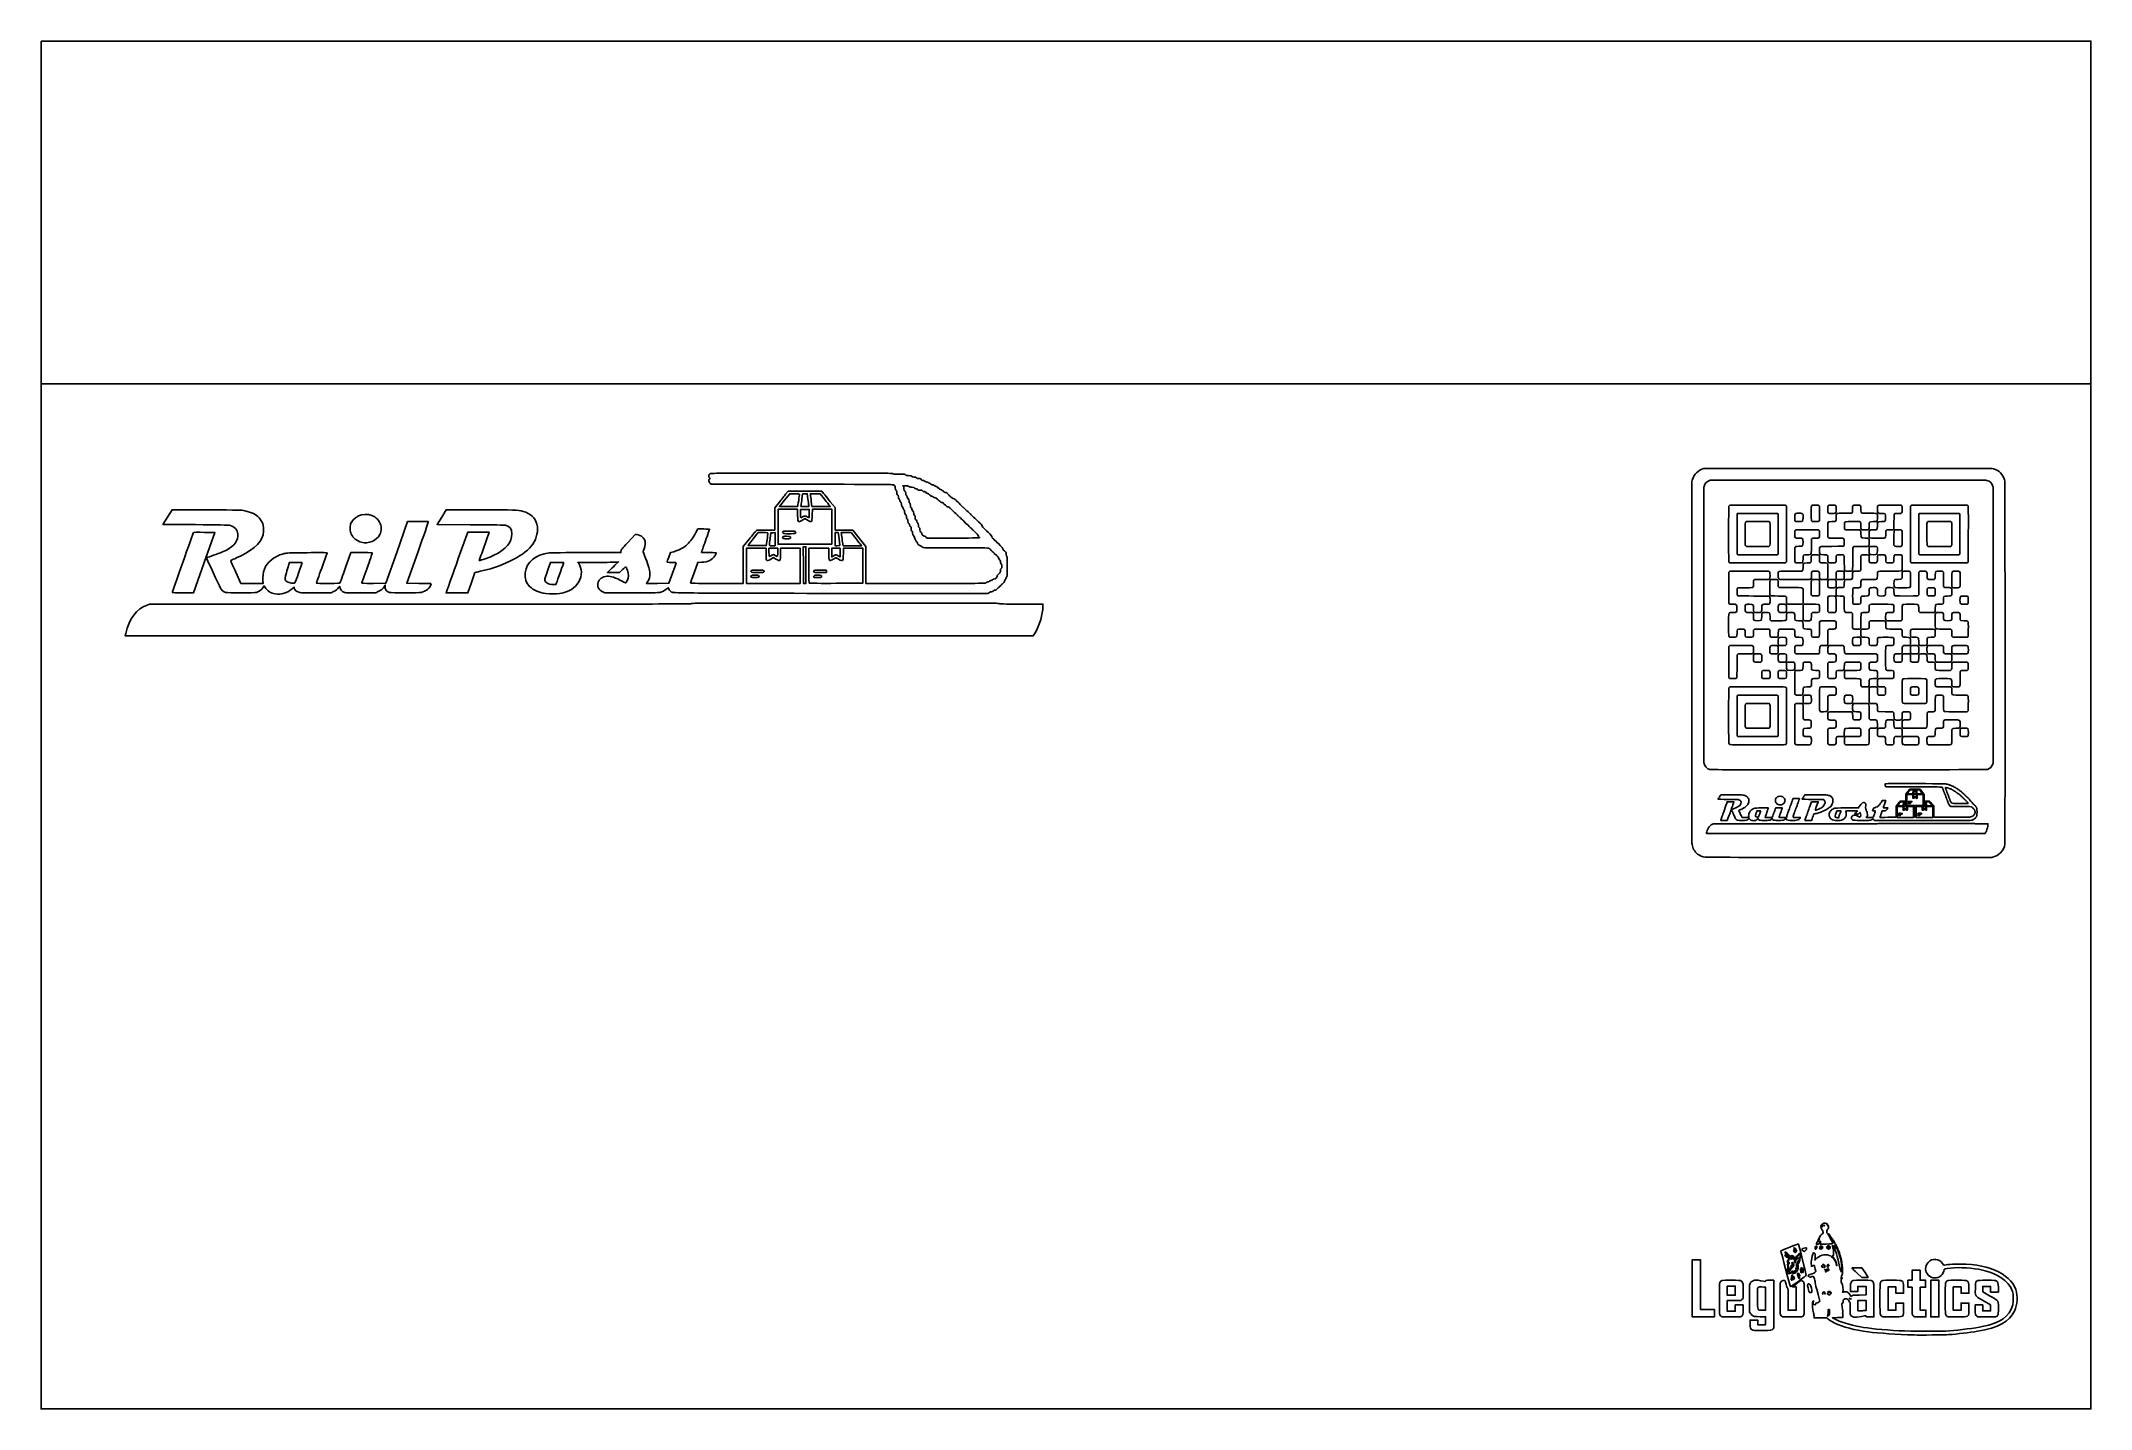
# Model space of a CAD drawing. Extents: x -1 to 1702, y -1 to 1135.
import ezdxf

# ---------------------------------------------------------------- set-up
doc = ezdxf.new("R2010")
doc.units = 0
doc.layers.get('0').update_dxf_attribs({"linetype": 'CONTINUOUS'})

msp = doc.modelspace()

# ---------------------------------------------------------------- linework, layer by layer
at = {"color": 7}
for points in [[(-1.300459, 1135.300309), (1702.300343, 1135.300309), (1702.300343, -1.300509), (-1.300459, -1.300509)], [(-1.300459, 850.558845), (1702.300343, 850.558845), (1702.300343, -1.300506), (-1.300459, -1.300506)], [(631.561205, 739.943145)], [(1456.913359, 736.163947)], [(1470.575358, 736.212922)], [(1484.383533, 743.047942)], [(264.867472, 718.873733)], [(615.304527, 722.185845)], [(615.499145, 726.40317)], [(662.507239, 716.131935)], [(1518.565532, 722.485058)], [(1566.815355, 715.5315)], [(605.786278, 707.770223)], [(634.425064, 699.856913), (634.425064, 715.080608), (633.294589, 715.080683), (632.164122, 715.08075), (632.244942, 699.856981), (632.325762, 684.633219), (633.375417, 684.633219), (634.425064, 684.633219)], [(658.376006, 708.195293)], [(1456.844284, 701.859818)], [(1539.469756, 715.450455)], [(212.711176, 693.224806)], [(588.883723, 694.154454)], [(588.965001, 689.818321)], [(641.042097, 694.147359)], [(641.132532, 689.656216)], [(1443.264334, 688.058866)], [(107.775627, 677.064767)], [(193.390074, 675.883982)], [(1470.663108, 674.331354)], [(1484.393358, 681.204016)], [(1572.059505, 674.388024)], [(1587.322305, 681.260866)], [(1594.081155, 667.597989)], [(1443.219484, 660.625532)], [(1484.509308, 660.54841)], [(1443.001159, 633.27799)], [(1559.790181, 633.228415)], [(1422.59336, 619.400478)], [(1436.371909, 626.23579)], [(1443.082309, 619.460981)], [(1553.131906, 626.23579)], [(1573.673355, 619.404056)], [(1587.419505, 626.26804)], [(1450.006684, 612.557546)], [(1498.143107, 585.051454)], [(1553.015356, 591.973076)], [(1565.10168, 585.092817)], [(1401.92231, 550.740275)], [(1442.086909, 557.70656)], [(1456.831009, 550.765768)], [(1546.111006, 550.765775)], [(1594.162305, 557.661005)], [(1445.767384, 500.943322)], [(1549.586881, 509.927931)], [(1552.255156, 501.792674)], [(1553.514931, 503.099721)], [(1555.499506, 494.918714), (1555.499506, 499.577932), (1555.889506, 499.577977), (1556.279506, 499.578014), (1556.246506, 494.971192), (1556.213506, 490.364362), (1555.856206, 490.311937), (1555.498981, 490.259512)], [(1562.819506, 498.077977), (1562.819506, 499.217939), (1563.899506, 499.217939), (1564.979505, 499.217939), (1564.979505, 498.076439), (1564.979505, 496.934932), (1564.471305, 497.255722), (1563.963181, 497.576534), (1563.391306, 497.257274), (1562.819506, 496.938014)], [(1425.779509, 490.298384)], [(1544.219506, 492.005092)], [(1545.550306, 493.170914)], [(1560.250756, 491.916157)], [(1476.283983, 138.878507)], [(1476.763983, 140.078507)], [(1479.380883, 150.774354)], [(1488.632358, 137.120552)], [(1370.931336, 98.918373), (1370.931336, 122.678395), (1374.291336, 122.678395), (1377.651336, 122.678395), (1377.651336, 102.038395), (1377.651336, 81.398373), (1383.531336, 81.398373), (1389.411335, 81.398373), (1389.411335, 78.278374), (1389.411335, 75.158374), (1380.171336, 75.158374), (1370.931336, 75.158374)], [(1452.681409, 123.750595)], [(1455.105784, 119.66677)], [(1456.015384, 130.451807)], [(1456.611334, 128.79097)], [(1457.091334, 120.999145)], [(1459.131333, 124.118545)], [(1463.811333, 129.61252)], [(1473.093558, 131.476307)], [(1473.978633, 133.47118)], [(1477.059333, 131.846507)], [(1478.044008, 132.218507)], [(1483.304733, 131.932127)], [(1484.380833, 132.578507)], [(1488.547008, 132.673015)], [(1450.698109, 113.198545)], [(1452.274384, 113.660395)], [(1453.487659, 116.978545)], [(1453.491334, 115.134295)], [(1454.451334, 116.438545)], [(1454.931334, 113.078545)], [(1456.911334, 113.126545)], [(1457.327659, 115.552645)], [(1459.368333, 109.090645)], [(1460.179908, 108.445045)], [(1461.797808, 113.393245)], [(1479.332433, 116.258695)], [(1480.241058, 117.62182)], [(1481.875908, 114.435895)], [(1483.503333, 114.884545)], [(1484.727333, 117.998395)], [(1569.17133, 90.398448), (1569.17133, 105.63847), (1572.53133, 105.63847), (1575.89133, 105.63847), (1575.89133, 90.398448), (1575.89133, 75.158449), (1572.53133, 75.158449), (1569.17133, 75.158449)], [(1406.691335, 96.998373), (1406.691335, 100.838395), (1403.331335, 100.838395), (1399.971335, 100.838395), (1399.971335, 96.998373), (1399.971335, 93.158373), (1403.331335, 93.158373), (1406.691335, 93.158373)], [(1452.312484, 101.00092)], [(1468.220208, 95.743473)], [(1479.600708, 94.454148)], [(1479.769608, 95.315598)], [(1480.829283, 95.701848)], [(1485.517533, 93.615948)], [(1502.007332, 90.398673)], [(1502.850257, 90.338673)], [(1485.003708, 79.052299)]]:
    msp.add_lwpolyline(points, close=True, dxfattribs=at)
for points in [[(554.266334, 771.469259), (554.898682, 771.807689), (554.266334, 772.250609)], [(631.238975, 767.005214), (555.593452, 767.082344), (554.613712, 768.032309)], [(1370.608761, 619.037936), (1370.639511, 769.397924), (1370.958636, 770.552196)], [(1500.839507, 780.197929), (1620.119504, 780.197929), (1621.319504, 779.863924)], [(1630.480454, 770.672196), (1630.799504, 769.517924), (1630.834004, 619.217936)], [(592.757991, 728.118728), (593.539401, 728.94774), (601.01948, 728.94774), (608.49956, 728.94774), (608.49956, 738.248025), (608.49956, 747.548317), (611.997605, 751.889062)], [(624.947757, 759.093674), (620.896715, 759.093674), (616.651805, 753.823507), (612.406865, 748.55334), (619.723077, 748.472602)], [(617.49668, 758.716852), (619.497732, 761.203889), (633.539404, 761.203889), (647.581084, 761.203889), (649.101402, 759.319769)], [(628.341312, 753.451934), (628.341312, 753.452309)], [(630.359585, 749.823802), (630.167705, 748.5426), (633.541669, 748.5426), (636.915634, 748.5426), (636.748504, 749.572447)], [(636.042274, 754.860299), (635.503174, 759.118312), (633.532174, 759.030629), (631.561205, 758.942947), (631.05632, 755.023972)], [(649.879677, 754.571782), (646.327587, 758.942947), (642.144229, 759.027082), (637.960849, 759.111217), (638.129397, 758.072602)], [(638.835477, 752.788289), (639.373039, 748.5426), (647.018464, 748.5426), (654.663896, 748.5426), (654.047839, 749.371612)], [(654.581749, 752.522557), (658.541809, 747.609472), (658.541809, 738.27861), (658.541809, 728.94774), (665.891329, 728.94774), (673.240848, 728.94774), (678.703353, 722.176883), (684.165851, 715.406025), (684.165851, 700.019618), (684.165851, 684.633219), (733.984869, 684.633219)], [(1401.88901, 749.504167), (1402.294985, 749.777767), (1425.227284, 749.777287)], [(1535.197906, 749.777767), (1544.304031, 749.777767), (1544.710006, 749.504167)], [(1552.969006, 749.504167), (1553.374981, 749.777767), (1576.30728, 749.777287)], [(127.024571, 733.449), (99.999515, 733.62036), (103.792707, 739.737585), (107.585899, 745.85481), (136.394764, 745.74633)], [(275.12661, 684.704476), (285.183487, 684.783946), (294.267959, 710.407988), (303.352431, 736.032037), (311.883944, 736.11219)], [(355.679735, 733.444935), (327.899301, 733.62036), (331.673293, 739.72491), (335.447293, 745.82946), (363.372702, 745.82346)], [(627.491502, 741.33975), (627.340767, 746.28165), (619.352097, 746.28165), (611.363428, 746.28165), (611.285165, 731.73624), (611.20691, 717.190823), (633.517789, 717.190823), (655.828676, 717.190823), (655.828676, 731.816527)], [(637.138197, 742.664137), (637.138197, 746.130922), (633.520684, 746.130922), (629.903172, 746.130922), (629.903172, 742.664137)], [(634.801887, 737.705992), (633.520684, 738.443707), (632.239482, 737.705992)], [(655.828676, 731.816527), (655.828676, 746.442232), (647.764639, 746.361945), (639.700602, 746.28165), (639.549874, 741.33975)], [(1415.52116, 735.717622), (1415.85191, 735.977767), (1425.246484, 735.977767), (1434.641134, 735.977767), (1435.006759, 735.670057)], [(1442.023309, 708.746483), (1442.339509, 708.995191), (1442.339509, 725.71983), (1442.339509, 742.44432), (1442.072809, 742.631122)], [(1462.671783, 742.325055), (1462.979508, 741.959355), (1462.979508, 739.502602)], [(1497.581507, 742.930972), (1503.323507, 742.937722), (1503.731507, 743.345722), (1504.139507, 743.753722), (1504.139507, 746.137597)], [(1510.391732, 735.703567), (1509.984032, 735.977722), (1504.235807, 735.977722)], [(1524.471782, 742.32501), (1524.779507, 741.95931), (1524.779507, 739.502557)], [(1538.579506, 735.949965), (1538.519506, 729.982155), (1538.127556, 729.589965), (1537.735681, 729.197768), (1535.148106, 729.137768), (1532.560531, 729.077768), (1532.149981, 728.62953), (1531.739506, 728.181293), (1531.739506, 725.895675)], [(1559.486206, 742.630965), (1559.219506, 742.444162), (1559.219506, 725.719673), (1559.219506, 708.995191), (1559.535706, 708.746483), (1559.851906, 708.497768), (1576.319505, 708.497768), (1592.78718, 708.497768), (1593.103305, 708.746483)], [(1566.550905, 735.668925), (1566.917955, 735.977767), (1576.34073, 735.977767), (1585.763505, 735.977767), (1586.171505, 735.569767), (1586.579505, 735.161767), (1586.579505, 725.728005), (1586.579505, 716.294243), (1586.16873, 715.846005), (1585.75803, 715.397768), (1576.47873, 715.369343)], [(134.371331, 727.068165), (143.272316, 726.988245), (134.351501, 701.891753), (125.430686, 676.795262), (116.603157, 676.795262)], [(345.48206, 705.207818), (353.274042, 727.138988), (362.249187, 727.138988), (371.224332, 727.138988), (370.815529, 726.008513)], [(486.634629, 718.98561), (492.588451, 725.37294), (493.896968, 725.202878)], [(542.986815, 726.912893), (544.653795, 729.85212), (549.445342, 729.85212)], [(560.416799, 684.633219), (582.272601, 684.633219), (582.272601, 699.934591), (582.272601, 715.235963), (587.124591, 721.262835)], [(598.740785, 726.837525), (594.709761, 726.837525), (590.450653, 721.578143)], [(593.803423, 716.05518), (601.41527, 716.135715), (602.07182, 720.95907)], [(608.801023, 721.426298), (608.801023, 726.867615), (607.06763, 726.777203), (605.334238, 726.686798), (604.679593, 722.014178)], [(606.389345, 715.984988), (608.801023, 715.984988), (608.801023, 721.426298)], [(661.398619, 725.556323), (661.218019, 726.837525), (659.879899, 726.837525), (658.541809, 726.837525), (658.541809, 721.41126), (658.541809, 715.984988), (660.451046, 715.984988)], [(675.020448, 722.978865), (671.956751, 726.807413), (667.805928, 726.822488), (663.655136, 726.837563), (663.804446, 726.159278)], [(665.053301, 717.1155), (665.226911, 715.985025), (672.913278, 715.985025), (680.599623, 715.985025), (679.341873, 717.567683), (679.341873, 717.567653)], [(734.306289, 723.07473), (734.961752, 722.32653), (756.724403, 722.32128)], [(778.664003, 722.60217), (778.664003, 722.601968)], [(1408.13951, 725.70804), (1408.13951, 708.995348), (1408.45571, 708.746641), (1408.77191, 708.497926), (1425.239509, 708.497926), (1441.707109, 708.497926), (1442.023309, 708.746483)], [(1415.712035, 715.555388), (1415.70881, 715.555395)], [(1449.270409, 725.532705), (1449.239659, 702.479318), (1448.791459, 702.068543), (1448.343184, 701.657768), (1425.271459, 701.660768)], [(1435.015684, 715.75095), (1434.647059, 715.397768), (1425.384859, 715.366118)], [(1470.290583, 721.74843), (1469.999508, 721.438733), (1469.939508, 715.47825)], [(1490.177508, 722.290995), (1484.435508, 722.297745), (1484.027508, 722.705745), (1483.619508, 723.113745), (1483.619508, 729.099045)], [(1504.369382, 729.137723), (1510.143032, 729.137723), (1510.591307, 728.727225), (1511.039507, 728.316728), (1511.099507, 725.757225)], [(1514.559032, 722.297723), (1517.118482, 722.237723), (1517.535557, 721.782315), (1517.952632, 721.326915), (1517.915882, 718.76463)], [(1521.387482, 729.137768), (1523.935532, 729.197768), (1524.327482, 729.58977), (1524.719507, 729.981773), (1524.779507, 732.52977)], [(1538.899756, 715.93563), (1538.579506, 716.316188), (1538.579506, 722.2512)], [(1600.350404, 725.532705), (1600.319654, 702.479288), (1599.871454, 702.068513), (1599.423179, 701.657738), (1576.351455, 701.660738)], [(1593.103305, 708.746483), (1593.419505, 708.995191), (1593.419505, 725.666483)], [(210.440769, 702.117856), (205.183472, 702.117856), (204.433374, 699.630818)], [(251.783025, 697.822066), (256.219905, 710.257261), (265.23279, 710.257261)], [(311.729684, 710.257261), (302.635859, 684.783946), (312.826724, 684.704626)], [(364.29779, 707.766608), (362.827182, 703.617931), (363.647712, 703.808551)], [(427.548603, 702.113956), (422.04697, 702.110206), (419.847521, 695.814849)], [(460.274897, 702.117338), (444.776462, 702.117338), (445.568935, 701.078341)], [(452.10964, 710.257261), (480.680806, 710.257261), (480.680806, 711.427771)], [(475.706754, 699.663113), (478.721349, 702.476978), (477.247329, 702.297166)], [(520.378598, 706.529918), (521.80803, 710.188328), (524.532165, 710.992583)], [(547.590517, 702.207196), (544.410937, 702.033983), (541.478797, 693.559696)], [(601.264535, 709.226813), (601.264535, 713.874773), (593.125138, 713.874773), (584.985733, 713.874773), (584.985733, 699.253996), (584.985733, 684.633219), (607.293725, 684.633219), (629.601717, 684.633219), (629.601717, 699.253996)], [(610.911238, 710.407988), (610.911238, 713.874773), (607.293725, 713.874773), (603.676213, 713.874773), (603.676213, 710.407988)], [(609.381268, 704.865353), (607.293725, 706.105546), (605.206183, 704.865353)], [(605.786278, 707.770223), (607.293725, 708.599236), (608.801173, 707.770223)], [(629.601717, 699.253996), (629.601717, 713.874773), (621.462312, 713.874773), (613.322915, 713.874773), (613.322915, 709.111718)], [(653.485069, 708.825331), (653.402411, 713.874773), (645.119577, 713.874773), (636.836742, 713.874773), (636.836742, 699.454973)], [(661.241681, 707.551951), (662.762239, 706.655393), (662.762239, 710.265083), (662.762239, 713.874773), (659.295461, 713.874773), (655.828676, 713.874773), (655.828676, 710.232676), (655.828676, 706.590578), (656.959151, 707.266328)], [(659.423006, 684.706651), (681.603446, 684.783946), (681.681708, 699.329363)], [(681.681708, 699.329363), (681.759963, 713.874773), (673.617671, 713.874773), (665.475379, 713.874773), (665.475379, 709.333066)], [(1401.870335, 701.868151), (1401.870185, 701.868346)], [(1466.439033, 701.657791), (1468.998483, 701.717791), (1469.409033, 702.166028), (1469.819508, 702.614266), (1469.819508, 704.967893)], [(1476.779508, 704.967893), (1476.779508, 702.614266), (1477.189983, 702.166028), (1477.600533, 701.717791), (1480.159983, 701.657791)], [(1511.092532, 701.940203), (1511.100032, 707.682203), (1511.508032, 708.090203), (1511.916032, 708.498203), (1514.452307, 708.498203)], [(1518.259682, 709.095631), (1517.939507, 709.476181), (1517.939507, 711.896978)], [(1518.827957, 708.614033), (1518.829682, 708.614033)], [(1524.468932, 714.846398), (1524.777782, 714.479355), (1524.777782, 712.022603)], [(1538.580031, 705.238396), (1538.640031, 707.798588), (1539.031981, 708.148396), (1539.423856, 708.498203), (1541.946181, 708.498203)], [(1552.964431, 701.859586), (1552.964281, 701.859818)], [(160.603773, 693.925779), (164.896975, 684.633219), (174.175188, 684.633219), (183.4534, 684.633219), (183.221567, 685.462231)], [(184.87006, 681.375781), (184.124665, 682.489501), (183.178345, 681.029079)], [(209.194667, 680.574894), (208.998992, 681.617919), (207.330789, 680.093274)], [(284.732249, 681.491446), (284.732249, 683.243964), (283.878547, 681.897811)], [(360.39854, 693.949141), (359.343432, 693.687774), (356.438517, 685.316829), (353.53361, 676.945884), (344.458805, 676.866099), (335.384008, 676.786322), (336.53705, 680.031429), (336.53705, 680.031549)], [(424.64377, 683.754624), (426.637683, 683.728974), (427.119325, 685.010176), (427.119325, 685.010041)], [(481.978044, 696.098633), (479.324266, 693.681144), (474.350184, 693.684894), (469.376109, 693.688644), (471.034134, 695.268946)], [(502.803556, 686.006034), (501.748748, 684.624579), (511.162058, 684.704266), (520.57539, 684.783946), (523.522763, 693.074079)], [(651.551906, 694.646229), (651.457519, 693.827731), (646.450879, 693.745269)], [(1401.20786, 681.247291), (1401.23936, 693.973456), (1401.631685, 694.365744), (1402.023935, 694.758031), (1418.170835, 694.789306)], [(1442.459509, 684.337711), (1442.459509, 681.953836), (1442.867509, 681.545836), (1443.275509, 681.137836), (1452.377509, 681.137116)], [(1452.741859, 694.817791), (1462.135008, 694.877791), (1462.527258, 695.269794), (1462.919508, 695.661789), (1462.979508, 698.209793)], [(1490.482983, 691.483126), (1490.519733, 693.973681), (1490.911758, 694.365721), (1491.303783, 694.757769), (1493.611758, 694.796544)], [(1491.423858, 688.014571), (1491.423633, 688.014541)], [(1498.079282, 694.953601), (1498.079507, 694.953639)], [(1558.840606, 674.839847), (1559.100706, 675.170574), (1559.100706, 684.424389)], [(1576.512555, 694.795171), (1578.91923, 694.758196), (1579.32978, 694.309959), (1579.74033, 693.861721), (1579.74033, 688.088094)], [(86.824198, 666.594362), (88.934412, 667.299309), (313.924559, 667.375869)], [(241.774298, 677.792064), (239.965538, 676.946004), (227.207656, 676.855419)], [(279.004522, 677.877617), (277.045035, 676.946004), (264.534472, 676.851932)], [(418.128003, 676.234689), (418.128003, 676.235207)], [(489.423129, 676.857624), (467.265872, 676.946004), (465.588039, 677.625159)], [(813.416527, 667.459622), (831.278001, 667.450022), (831.278001, 665.369762)], [(1414.819385, 681.018016), (1408.839485, 680.958016), (1408.489385, 680.566126), (1408.13936, 680.174229), (1408.13936, 677.721774)], [(1415.28821, 666.726662), (1414.97936, 666.359627), (1414.97936, 663.962874)], [(1421.90666, 674.178017), (1434.773959, 674.118017), (1435.085059, 673.806917)], [(1435.023859, 667.668017), (1434.655609, 667.338017), (1432.347484, 667.331267)], [(1435.773109, 674.887329), (1435.499509, 675.293327), (1435.499959, 681.065581)], [(1449.754984, 667.684449), (1449.359509, 668.037459), (1449.299509, 670.597644)], [(1462.671783, 680.525071), (1462.979508, 680.159371), (1462.979508, 674.170472), (1462.979508, 668.181572), (1462.629408, 667.789682), (1462.279308, 667.397784), (1456.214884, 667.364559), (1450.150459, 667.331334), (1449.754984, 667.684344), (1449.754984, 667.684449)], [(1463.008083, 660.58561), (1463.039583, 666.493382), (1463.431833, 666.885609), (1463.824008, 667.277837), (1469.731833, 667.307837)], [(1470.093108, 674.887329), (1469.819508, 675.293327), (1469.819508, 681.007456)], [(1476.779058, 681.065581), (1476.779508, 675.293327), (1476.505908, 674.887329)], [(1497.299507, 667.448102), (1497.299507, 673.221729), (1496.889032, 673.669967), (1496.478482, 674.118204), (1493.890982, 674.178204), (1491.303408, 674.238204), (1490.911458, 674.630252), (1490.519508, 675.022292), (1490.482758, 677.512854)], [(1511.093207, 671.026314), (1511.100707, 673.334417), (1511.450657, 673.726314), (1511.800532, 674.118204), (1514.366432, 674.178204)], [(1539.337306, 681.193741), (1539.337306, 681.193441)], [(1586.272605, 680.525484), (1586.58033, 680.159784), (1586.58033, 677.644772)], [(1596.91743, 674.177837), (1599.423029, 674.177837), (1599.871304, 673.767062), (1600.319504, 673.356279), (1600.319504, 670.757837), (1600.319504, 668.159394), (1599.871304, 667.748619), (1599.423029, 667.337837), (1596.91743, 667.337837)], [(1435.618459, 656.857832), (1435.679209, 654.357647), (1436.071084, 654.007832), (1436.463034, 653.658032), (1442.384884, 653.658032)], [(1463.851983, 653.71537), (1463.851908, 653.715752)], [(1473.091458, 660.380455), (1470.783408, 660.377455), (1470.391458, 660.027647), (1469.999583, 659.677847), (1469.939583, 657.117647)], [(1490.062008, 653.119307), (1490.459208, 652.72207), (1490.459208, 650.255725)], [(1504.139507, 653.78599), (1504.139507, 659.561837), (1503.731507, 659.969837), (1503.323507, 660.377837), (1501.001507, 660.380837)], [(1511.100782, 653.510395), (1511.040782, 647.542577), (1510.648757, 647.150395), (1510.256657, 646.758197), (1507.768757, 646.724897)], [(1517.937107, 650.25628), (1517.997107, 652.838035), (1518.379457, 653.179427)], [(1535.195131, 660.498197), (1537.761031, 660.558197), (1538.102431, 660.940584)], [(1593.539355, 656.869735), (1593.539355, 654.501632), (1593.889155, 654.109735), (1594.238955, 653.717837), (1596.799155, 653.657837)], [(1620.679604, 534.411193), (1620.959504, 535.157931), (1620.989504, 649.813795)], [(824.805127, 643.7101), (823.325077, 641.223055), (445.982237, 641.223055), (68.639385, 641.223055), (69.077047, 643.09918)], [(1401.203885, 619.545648), (1401.239135, 632.17336), (1401.631385, 632.56564), (1402.02371, 632.957935), (1411.36046, 632.990035), (1420.697285, 633.02221), (1421.106485, 632.746465)], [(1428.486559, 646.671295), (1422.663935, 646.637995), (1422.27176, 646.245992), (1421.87951, 645.853997), (1421.81951, 643.305993)], [(1438.887784, 639.859458), (1436.455984, 639.857958), (1436.007784, 640.268455), (1435.559509, 640.678953), (1435.499509, 643.238455)], [(1456.139509, 629.555635), (1456.139509, 632.06122), (1456.549984, 632.509458), (1456.960534, 632.957695), (1459.519983, 633.017695)], [(1487.011233, 646.69807), (1484.463183, 646.63807), (1484.071233, 646.245872), (1483.679208, 645.85369), (1483.619208, 639.885873)], [(1504.801457, 633.277548), (1504.801157, 633.27799)], [(1504.883582, 646.937522), (1504.882307, 646.937162)], [(1507.711307, 639.857403), (1510.143032, 639.857403), (1510.591307, 639.446868), (1511.039507, 639.036348), (1511.077007, 636.60901)], [(1511.097107, 643.320348), (1511.097107, 645.88948), (1511.525582, 646.293647), (1511.954132, 646.697822), (1514.255582, 646.704572)], [(1524.777107, 636.28312), (1524.717107, 633.717445), (1524.325157, 633.36763), (1523.933282, 633.017823), (1521.381857, 633.017823)], [(1552.257106, 636.32563), (1552.257106, 633.861573), (1551.907231, 633.469675), (1551.557431, 633.077778), (1548.991606, 633.017778)], [(1569.43998, 639.857838), (1566.88053, 639.797838), (1566.46998, 639.349608), (1566.059505, 638.90137), (1566.059505, 636.547743)], [(1573.061805, 632.99125), (1578.918105, 632.957875), (1579.328805, 632.509638), (1579.739505, 632.0614), (1579.739505, 629.707773)], [(1587.08778, 640.268335), (1586.639505, 640.67884), (1586.579505, 643.26634), (1586.519505, 645.85384), (1586.12733, 646.245835), (1585.735155, 646.637837), (1579.76733, 646.697837)], [(1600.355879, 646.418537), (1600.319129, 640.679238), (1599.870854, 640.268538), (1599.422654, 639.857838), (1593.47913, 639.857838), (1587.53553, 639.857838), (1587.08733, 640.268335), (1587.08778, 640.268335)], [(1414.73096, 626.057928), (1408.955135, 626.057928), (1408.547135, 625.649928), (1408.139135, 625.241928), (1408.139135, 616.199928)], [(1428.659509, 622.679988), (1428.659509, 620.174403), (1428.248959, 619.726166), (1427.838409, 619.277928), (1425.398959, 619.247028)], [(1449.299509, 615.865698), (1449.299509, 618.401921), (1449.707509, 618.809921), (1450.115509, 619.217921), (1452.651709, 619.217921)], [(1457.029009, 626.22805), (1457.029309, 626.22829)], [(1486.992258, 605.537944), (1484.476608, 605.537944), (1484.048058, 605.942119), (1483.619508, 606.346279), (1483.619508, 612.374111), (1483.619508, 618.401936), (1484.027508, 618.809936), (1484.435508, 619.217936), (1486.757508, 619.224686)], [(1497.912257, 626.48563), (1498.277957, 626.17792), (1510.872557, 626.17792)], [(1510.391732, 618.943548), (1509.984032, 619.217943), (1504.199507, 619.217943), (1498.414982, 619.217943), (1498.007282, 618.943788)], [(1600.354079, 615.605493), (1600.317329, 613.198833), (1599.869054, 612.788313), (1599.420854, 612.377778), (1597.067205, 612.377778)], [(1401.81851, 605.772191), (1401.816035, 605.772641)], [(1401.88901, 598.424329), (1402.294985, 598.697929), (1425.141109, 598.697929)], [(1407.546485, 605.867929), (1407.17816, 605.537929), (1404.69011, 605.537929)], [(1429.351009, 605.725466), (1429.351009, 605.725766)], [(1435.079959, 605.934349), (1434.683509, 605.537921), (1432.181509, 605.542421)], [(1445.774434, 605.537666), (1443.317734, 605.537666), (1442.950684, 605.846509), (1442.950909, 605.846764)], [(1445.911309, 612.376166), (1448.343034, 612.377666), (1448.791309, 611.967131), (1449.239509, 611.556611), (1449.276259, 609.149951)], [(1473.469383, 612.377936), (1475.823033, 612.377936), (1476.271308, 611.967401), (1476.719508, 611.556881), (1476.756258, 609.150221)], [(1497.924257, 612.080358), (1498.277957, 612.377936), (1504.032557, 612.377936)], [(1511.999507, 598.745861), (1511.999507, 598.746236)], [(1521.435782, 598.637936), (1523.956157, 598.637936), (1524.366932, 598.189699), (1524.777782, 597.741461), (1524.777782, 595.549699)], [(1524.779507, 608.915388), (1524.779507, 606.346264), (1524.350957, 605.942089), (1523.922407, 605.537921), (1521.579107, 605.537921)], [(1525.389782, 592.165654), (1525.755482, 591.857936), (1528.278257, 591.857936), (1530.801106, 591.857936), (1531.209106, 592.265936), (1531.617106, 592.673936), (1531.617106, 595.217936), (1531.617106, 597.761936), (1531.209106, 598.169936), (1530.801106, 598.577936), (1528.479107, 598.584686)], [(1531.689331, 605.537471), (1537.461556, 605.537471), (1537.869331, 605.811866)], [(1565.939505, 595.255796), (1565.939505, 604.545581), (1565.67933, 604.876301)], [(1579.773405, 612.377778), (1585.461555, 612.377778), (1585.867605, 612.651378)], [(1579.77663, 598.697779), (1585.75593, 598.637779), (1586.16663, 598.189549), (1586.57733, 597.741311), (1586.57733, 595.455694)], [(1408.40621, 591.551126), (1408.13951, 591.364324), (1408.13951, 574.639834), (1408.13951, 557.915352), (1408.457285, 557.665392), (1408.77506, 557.415432), (1425.304684, 557.446707)], [(1415.52116, 584.637777), (1415.85191, 584.897929), (1425.253834, 584.897929), (1434.655759, 584.897929), (1435.024009, 584.567929)], [(1442.086909, 557.70653), (1442.339509, 557.93513), (1442.339509, 574.649734), (1442.339509, 591.364324), (1442.072809, 591.551126)], [(1456.903309, 591.968111), (1456.903534, 591.968111)], [(1459.759833, 584.874597), (1462.286283, 584.837922), (1462.632858, 584.422459), (1462.979508, 584.006982), (1462.979508, 578.268612)], [(1463.487783, 585.308479), (1463.039508, 585.719014), (1463.002758, 588.221074)], [(1466.379783, 584.897937), (1463.935758, 584.897937), (1463.487783, 585.308479)], [(1531.591681, 578.057937), (1525.623857, 578.117937), (1525.231682, 578.509939), (1524.839507, 578.901934), (1524.779507, 581.477937), (1524.719507, 584.053939), (1524.327482, 584.445934), (1523.935532, 584.837937), (1521.347957, 584.897937), (1518.760382, 584.957937), (1518.349982, 585.406174), (1517.939507, 585.854404), (1517.939507, 591.706174)], [(1579.737105, 584.937102), (1579.677105, 590.916431), (1579.22883, 591.327109), (1578.78063, 591.737779), (1576.367355, 591.737779)], [(1600.353854, 584.618479), (1600.317104, 578.879179), (1599.868829, 578.468479), (1599.420629, 578.057779), (1590.112905, 578.057779)], [(1593.39978, 591.857779), (1599.357329, 591.797779), (1599.744254, 591.521756)], [(1415.71226, 564.475535), (1415.70881, 564.47555)], [(1435.015909, 564.671112), (1434.647284, 564.31793), (1425.385084, 564.28628)], [(1480.097883, 578.062182), (1477.595883, 578.057682), (1477.199433, 578.454102), (1477.199058, 578.454357)], [(1483.927233, 571.71065), (1483.619508, 572.07635), (1483.619508, 574.533094)], [(1483.619508, 557.522757), (1483.619508, 563.39951), (1483.927233, 563.76521)], [(1510.561007, 563.8607), (1510.163732, 564.257937), (1504.301732, 564.256437)], [(1507.745582, 571.21793), (1510.163507, 571.21793), (1510.560782, 571.615167)], [(1517.939507, 578.018592), (1517.999507, 572.039255), (1518.447782, 571.628592), (1518.895982, 571.21793), (1521.249632, 571.21793)], [(1521.243707, 564.25793), (1518.895982, 564.25793), (1518.447782, 563.847252), (1517.999507, 563.436575), (1517.939507, 557.457252)], [(1528.481507, 564.371157), (1530.803506, 564.377907), (1531.211506, 564.785907), (1531.619506, 565.193907), (1531.619506, 567.575907)], [(1546.306906, 564.428352), (1546.309306, 564.428502)], [(1580.449005, 570.944345), (1580.85498, 571.217945), (1586.56728, 571.217945)], [(1484.311233, 550.766053), (1484.311008, 550.765775)], [(1497.322232, 554.218378), (1497.359732, 556.57388), (1497.751907, 556.965905), (1498.144082, 557.357937), (1504.111907, 557.417937)], [(1507.574657, 550.577938), (1498.277957, 550.577938), (1497.924257, 550.875515)], [(1532.280631, 550.838068), (1532.281156, 550.838075)], [(1545.395806, 560.752557), (1545.359056, 558.262002), (1544.967031, 557.869962), (1544.575006, 557.477907), (1541.999056, 557.417907), (1539.423031, 557.357907), (1539.031006, 556.965987), (1538.639056, 556.574052), (1538.579056, 553.986485), (1538.519056, 551.398903), (1538.070781, 550.988413), (1537.622581, 550.577915), (1535.116981, 550.577915)], [(1552.327306, 557.417937), (1558.283506, 557.417937), (1558.680781, 557.0207)], [(1566.791055, 550.729903), (1566.791055, 550.7297)], [(1616.281604, 530.084376), (1616.281904, 530.084376)], [(1531.769506, 518.239446), (1531.379506, 518.167146), (1531.379506, 517.032584)], [(1561.222981, 512.579669), (1560.286456, 513.741029), (1556.006656, 513.709529), (1551.726931, 513.678029), (1550.073181, 511.640241), (1548.419506, 509.602446), (1548.419506, 506.690241), (1548.419506, 503.778029), (1546.026256, 503.778029), (1543.633006, 503.778029), (1542.962506, 502.908029)], [(1551.454606, 512.278221), (1552.149706, 513.137931), (1553.404606, 513.137931)], [(1555.218256, 511.787931), (1555.419706, 513.137931), (1555.992556, 513.137931)], [(1557.456631, 512.387931), (1557.384631, 513.137931), (1558.635331, 513.137931)], [(1403.19191, 509.057969), (1394.74166, 509.057969), (1394.50436, 508.787969)], [(1402.84361, 503.270211), (1400.03996, 503.237961), (1399.761335, 502.457962)], [(1403.212385, 496.508549), (1403.34956, 496.859152), (1403.59526, 496.328549)], [(1403.624285, 496.937969), (1403.35256, 496.937969), (1403.656085, 497.747969)], [(1424.464309, 495.167932), (1424.598109, 495.617932), (1426.208809, 495.617932)], [(1445.667784, 497.867954), (1445.727784, 498.137954), (1443.007684, 498.137954), (1440.287584, 498.137954), (1440.099109, 497.687954)], [(1457.412859, 506.057946), (1454.726134, 506.057946), (1454.287009, 504.827946)], [(1483.319508, 508.767921), (1481.999508, 509.055621), (1473.274533, 509.057121), (1464.549633, 509.058621), (1464.218658, 508.488621)], [(1470.929508, 505.195109), (1479.599508, 505.149134), (1480.191108, 504.853859)], [(1475.441283, 502.968591), (1475.573583, 503.298591), (1472.820783, 503.298591)], [(1490.855058, 494.777932), (1491.129858, 495.557932), (1492.817133, 495.591082), (1494.504407, 495.624232), (1494.277682, 494.931052)], [(1509.183407, 498.532904), (1509.183407, 498.147719), (1499.793407, 498.104069)], [(1528.408007, 494.778044), (1528.681907, 495.558044), (1529.701906, 495.632969)], [(1531.625656, 503.808059), (1531.725106, 504.138059), (1530.185281, 504.138059), (1528.645382, 504.138059), (1528.508807, 503.808059)], [(1533.254656, 497.568059), (1533.545956, 498.138059), (1531.559656, 498.138059)], [(1541.276956, 500.778029), (1540.261906, 499.518029), (1540.261906, 494.947679), (1540.261906, 490.377322), (1533.581881, 490.297679)], [(1541.099506, 494.717932), (1541.099506, 499.217932), (1543.619506, 499.217932), (1546.139506, 499.217932), (1546.139506, 497.714159)], [(1549.859506, 497.801932), (1549.859506, 499.217932), (1552.319506, 499.217932), (1554.779506, 499.217932), (1554.779506, 494.717932), (1554.779506, 490.217932), (1547.939506, 490.217932), (1541.099506, 490.217932), (1541.099506, 494.717932)], [(1541.463856, 499.905052), (1541.463856, 499.905412)], [(1546.328881, 500.957602), (1546.191031, 499.877602), (1543.825231, 499.845052)], [(1545.403156, 503.176101), (1546.646731, 503.177601), (1546.556806, 502.607602)], [(1546.859506, 498.086377), (1546.859506, 499.217932), (1547.999506, 499.217932), (1549.139506, 499.217932), (1549.139506, 498.137932)], [(1548.416431, 497.314094), (1547.960656, 497.570257), (1547.410081, 497.262539), (1546.859506, 496.954822), (1546.859506, 498.086377)], [(1547.174581, 501.925559), (1547.369656, 503.177939), (1547.894581, 503.177939), (1548.419506, 503.177939), (1548.419506, 501.497939), (1548.419506, 499.817939), (1547.699506, 499.817939), (1546.979506, 499.817939), (1546.979506, 500.245559)], [(1547.277856, 496.447912), (1548.021106, 496.837012), (1548.603781, 496.467472)], [(1557.873106, 507.663194), (1557.906856, 509.182776), (1560.393256, 509.150376), (1562.879656, 509.117976), (1562.879656, 504.677976), (1562.879656, 500.237977), (1556.009656, 500.207002), (1549.139656, 500.176027), (1549.139506, 504.676941)], [(1549.139506, 504.676941), (1549.139506, 509.177931), (1551.659506, 509.177931), (1554.179506, 509.177931), (1554.179506, 507.692616)], [(1554.358381, 510.587931), (1554.280381, 509.777931), (1551.875281, 509.777931)], [(1554.899356, 508.102499), (1554.899506, 508.102431)], [(1554.899506, 508.102431), (1554.899506, 509.186939), (1556.009506, 509.152439), (1557.119506, 509.117939), (1557.154006, 508.067939)], [(1557.018856, 510.227931), (1557.090106, 509.777931), (1556.054806, 509.777931), (1555.019431, 509.777931), (1555.019431, 510.107931), (1555.018156, 510.107931)], [(1555.643131, 506.574359), (1555.966756, 506.813601), (1556.721256, 506.364134)], [(1557.059506, 494.717932), (1557.059506, 499.217932), (1559.579506, 499.217932), (1562.099506, 499.217932), (1562.099506, 497.714159)], [(1565.699505, 497.657932), (1565.699505, 499.217932), (1568.279505, 499.217932), (1570.859505, 499.217932), (1570.859505, 494.717932), (1570.859505, 490.217932), (1563.959506, 490.217932), (1557.059506, 490.217932), (1557.059506, 494.717932)], [(1560.133981, 509.777931), (1557.808531, 509.777931), (1557.668581, 510.707931)], [(1569.202155, 502.548014), (1568.20773, 503.778014), (1565.933655, 503.778014), (1563.659506, 503.778014), (1563.659506, 506.641754), (1563.659506, 509.505494), (1562.909506, 510.461894)], [(1563.208306, 496.444417), (1563.911581, 496.834019), (1564.563705, 496.465979)], [(1563.659506, 501.497932), (1563.659506, 503.177931), (1564.071405, 503.177931)], [(1564.924755, 500.267932), (1564.982505, 499.817932), (1564.32108, 499.817932), (1563.659656, 499.817932), (1563.659506, 501.497932)], [(1568.04498, 499.817932), (1565.71038, 499.817932), (1565.651805, 500.207932)], [(1566.50868, 503.177931), (1567.823505, 503.177931), (1569.101505, 501.589837)], [(1586.624805, 490.338014), (1571.579505, 490.338014), (1571.579505, 494.966107), (1571.579505, 499.594207), (1571.03208, 500.276107)], [(1587.059205, 502.037932), (1587.059505, 502.037932)], [(1600.042304, 502.277932), (1600.091054, 501.857932), (1593.57513, 501.857932)], [(1382.756286, 477.28791), (1382.678286, 476.89791), (1498.473782, 476.89791), (1614.269279, 476.89791), (1614.677204, 477.58791), (1614.679379, 477.58794)], [(1457.727334, 484.90866), (1388.517335, 484.87791), (1387.737336, 484.53684)], [(1417.82126, 490.765349), (1417.94651, 490.217969), (1415.112935, 490.217969), (1412.279435, 490.217969), (1412.020985, 490.727969)], [(1422.72776, 487.589137), (1422.72746, 487.589122)], [(1425.214534, 488.780999), (1425.759784, 489.260962), (1425.838834, 488.900902)], [(1434.388684, 490.245802), (1431.433834, 490.277977), (1431.772534, 491.237977)], [(1449.395434, 491.057939), (1449.119284, 490.277939), (1446.024109, 490.245914)], [(1448.316334, 488.920469), (1448.914384, 489.521684), (1448.997859, 489.027584)], [(1460.626233, 489.784619), (1460.807283, 490.217969), (1457.693359, 490.217969)], [(1467.324333, 487.726379), (1470.109083, 487.758554), (1470.253758, 488.238554), (1470.253758, 488.237932)], [(1490.497458, 490.211429), (1490.497458, 490.211137)], [(1492.715883, 490.427864), (1492.560783, 489.977864), (1491.780183, 489.980864)], [(1494.843407, 487.984979), (1494.839507, 487.984822)], [(1507.219532, 492.983182), (1508.759507, 492.988432), (1509.539507, 493.698277)], [(1518.385157, 490.245839), (1515.544832, 490.278089), (1515.873407, 490.638089)], [(1522.086407, 488.057999), (1522.679507, 487.757999), (1562.969506, 487.726799)], [(1561.439506, 493.337932), (1561.439506, 493.637932), (1559.987131, 493.671457)], [(1559.987131, 493.004354), (1561.439506, 493.037879), (1561.439506, 493.337932)], [(1616.697329, 484.24794), (1616.697329, 484.93794), (1611.237329, 484.93794)], [(1381.729011, 457.101555), (1381.729311, 457.10157)], [(1621.163879, 457.359683), (1619.999204, 457.03794), (1501.259207, 457.02339)], [(1482.111183, 135.767237), (1477.491183, 135.625869), (1477.491183, 137.086352)], [(1480.756008, 151.413721), (1480.756308, 151.413504)], [(1448.809609, 126.294445), (1448.811334, 126.294445)], [(1450.611184, 124.86007), (1450.611334, 124.86007)], [(1451.377984, 119.98162), (1451.257159, 120.613795), (1451.045584, 120.04177)], [(1451.377759, 119.98162), (1451.377984, 119.98162)], [(1453.801909, 123.458545), (1453.801609, 123.458545)], [(1457.205709, 125.020045), (1456.695109, 124.12147), (1456.033609, 124.81192)], [(1473.891183, 135.625659), (1473.891333, 135.625659)], [(1419.20021, 78.160624), (1418.571335, 79.120624), (1418.503085, 90.400623), (1418.434835, 101.680645), (1419.103385, 103.00042)], [(1435.252009, 105.640645), (1438.612009, 105.640645), (1438.612009, 85.876098), (1438.612009, 66.111574), (1438.063684, 65.296099)], [(1450.379659, 112.102645), (1450.379809, 112.10287)], [(1452.476584, 111.65302), (1452.479959, 111.65302)], [(1453.895209, 106.98892), (1453.459084, 106.478695), (1453.733734, 107.037445)], [(1454.560159, 106.376995), (1454.560159, 106.37677)], [(1455.062284, 117.417745), (1455.062284, 117.416245)], [(1455.403384, 118.613095), (1455.403534, 118.613095)], [(1458.405709, 119.09512), (1458.525634, 118.238695), (1458.267784, 119.071945)], [(1461.915783, 112.404145), (1462.197033, 112.929745), (1462.626858, 112.39897)], [(1461.916908, 112.404145), (1461.915783, 112.404145)], [(1473.166983, 112.474045), (1473.689883, 113.030695), (1473.203883, 114.794695)], [(1480.892583, 116.355595), (1480.892433, 116.355595)], [(1481.986308, 112.74322), (1481.986308, 112.74337)], [(1484.386008, 114.204295), (1484.440758, 114.73012), (1483.426083, 114.269545)], [(1483.569633, 118.20832), (1483.980258, 118.958395), (1483.496808, 118.39177)], [(1483.571658, 116.82832), (1483.569633, 116.82832)], [(1483.971408, 113.514895), (1483.971333, 113.51527)], [(1495.248932, 109.63657), (1494.729257, 108.47437), (1495.290332, 107.864995)], [(1507.618007, 115.95217), (1511.931332, 115.94467), (1514.499182, 111.99097), (1517.066957, 108.037345), (1514.499182, 108.046345), (1511.931332, 108.056095), (1508.091332, 111.538795)], [(1553.622406, 88.527573), (1553.553406, 99.878448), (1551.882256, 99.878448), (1550.211181, 99.878448), (1550.211181, 102.75847), (1550.211181, 105.63847), (1551.891181, 105.63847), (1553.571181, 105.63847), (1553.571181, 109.83847), (1553.571181, 114.03847), (1556.931181, 114.03847), (1560.291181, 114.03847), (1560.291181, 109.83847), (1560.291181, 105.63847), (1562.571181, 105.63847), (1564.85118, 105.63847), (1564.85118, 102.75847), (1564.85118, 99.878448), (1562.571181, 99.878448), (1560.291181, 99.878448), (1560.291181, 90.398448), (1560.291181, 80.918449), (1562.691181, 80.918449), (1565.09118, 80.918449), (1565.09118, 78.038449), (1565.09118, 75.158449), (1560.591181, 75.168199)], [(1413.17096, 96.867048), (1413.171335, 90.615798), (1412.26121, 89.727048), (1411.351085, 88.838373), (1405.66121, 88.838373), (1399.971335, 88.838373), (1399.971335, 84.398373), (1399.971335, 79.958374), (1403.331335, 79.958374), (1406.691335, 79.958374), (1406.691335, 82.598373), (1406.691335, 85.238373), (1409.931335, 85.238373), (1413.171335, 85.238373), (1413.170885, 81.458373)], [(1425.760459, 99.529248), (1425.171334, 98.940198), (1425.171334, 90.582648)], [(1429.431334, 80.693599), (1431.891334, 80.678599), (1431.891334, 90.244173)], [(1431.891334, 90.244173), (1431.891334, 99.809973), (1430.416159, 99.964173)], [(1450.611334, 89.780748), (1450.611334, 80.678374), (1453.971334, 80.678374), (1457.331334, 80.678374), (1457.331334, 90.387423), (1457.331334, 100.096398), (1455.725659, 100.167648), (1454.120059, 100.238898), (1455.763234, 101.43892)], [(1476.406683, 87.693798), (1477.044033, 88.241973), (1476.422283, 90.640323)], [(1484.251983, 93.564198), (1484.251683, 93.564198)], [(1484.866308, 95.463123), (1484.866308, 95.463348)], [(1486.371333, 94.955373), (1486.371333, 94.955073)], [(1509.791207, 93.350973), (1515.411782, 93.422973), (1515.411782, 97.010598), (1515.411782, 100.59832), (1511.931782, 100.59832), (1508.451782, 100.59832), (1508.451782, 98.438298), (1508.451782, 96.278298), (1505.451782, 96.278298), (1502.451782, 96.278298), (1502.459282, 99.578298)], [(1502.477432, 92.838198), (1502.754332, 92.230548), (1503.462482, 92.754573)], [(1514.031332, 80.437249), (1515.411332, 80.437249), (1515.411332, 84.637248), (1515.411332, 88.837248), (1511.931332, 88.837248), (1508.451332, 88.837248), (1508.451332, 84.677223)], [(1521.888782, 89.018298), (1521.896282, 75.158299), (1518.656282, 75.158299)], [(1546.610956, 98.978373), (1546.611331, 94.838373), (1543.371331, 94.838373), (1540.131331, 94.838373), (1540.131331, 97.478373), (1540.131331, 100.118373), (1536.891331, 100.118373), (1533.651331, 100.118373), (1533.651331, 90.398373), (1533.651331, 80.678374), (1536.891331, 80.678374), (1540.131331, 80.678374), (1540.131331, 83.678373), (1540.131331, 86.678373), (1543.371331, 86.678373), (1546.611331, 86.678373), (1546.610881, 82.178373)], [(1600.850954, 98.978448), (1600.851329, 94.838448), (1597.61133, 94.838448), (1594.37133, 94.838448), (1594.37133, 97.478448), (1594.37133, 100.118448), (1591.13133, 100.118448), (1587.89133, 100.118448), (1587.89133, 90.398448), (1587.89133, 80.678449), (1591.13133, 80.678449), (1594.37133, 80.678449), (1594.37133, 83.678448), (1594.37133, 86.678448), (1597.61133, 86.678448), (1600.851329, 86.678448), (1600.850879, 82.178448)], [(1606.134854, 81.338448), (1606.134854, 85.238448), (1609.254854, 85.238448), (1612.374854, 85.238448), (1612.374854, 82.718448), (1612.374854, 80.198449), (1615.614854, 80.198449), (1618.854854, 80.198449), (1618.854854, 82.686123), (1618.854854, 85.173873), (1613.634854, 88.237173)], [(1625.295404, 99.601398), (1625.392229, 95.798448), (1622.123504, 95.798448), (1618.854854, 95.798448), (1618.854854, 98.198448), (1618.854854, 100.59847), (1615.614854, 100.59847), (1612.374854, 100.59847), (1612.374854, 98.353398), (1612.374854, 96.108348), (1617.957554, 92.844573)], [(1395.199085, 75.569374), (1395.199235, 75.569374)], [(1418.931335, 69.510649), (1418.931335, 72.518374), (1422.171335, 72.518374), (1425.411334, 72.518374), (1425.411334, 70.598374), (1425.411334, 68.678374), (1428.651334, 68.678374), (1431.891334, 68.678374), (1431.891334, 72.038374), (1431.891334, 75.398374), (1427.391334, 75.405874)], [(1445.599234, 75.569899), (1445.599234, 75.569374)], [(1477.611333, 74.438674), (1472.211333, 74.438674), (1472.211333, 75.344149)], [(1496.016932, 76.423774), (1495.937507, 74.689174), (1491.696933, 74.623924), (1487.456433, 74.558674), (1489.016433, 73.678174)], [(1514.031332, 80.435974), (1514.031332, 80.437249)], [(1528.639082, 75.569374), (1528.639232, 75.569374)], [(1555.329331, 75.508999), (1555.329481, 75.508624)], [(1582.87908, 75.569449), (1582.87923, 75.569449)], [(1607.553854, 75.705649), (1607.550329, 75.705649)], [(1420.66301, 64.358224), (1420.662335, 64.355974)], [(1555.376356, 60.183274), (1555.371331, 60.183274)]]:
    msp.add_lwpolyline(points, dxfattribs=at)
for points in [[(554.613712, 768.032309), (553.406849, 769.202489), (553.233599, 770.916561), (554.266334, 771.469259)], [(554.266334, 772.250609), (553.435394, 772.832624), (553.360844, 774.989564), (554.161522, 775.283841)], [(554.161522, 775.283841), (554.451674, 775.390484), (554.797567, 775.657541), (554.930152, 775.877298)], [(554.930152, 775.877298), (555.129292, 776.207366), (568.329689, 776.276853), (630.832002, 776.276853)], [(630.832002, 776.276853), (697.807915, 776.276853), (706.51267, 776.224953), (706.666292, 775.824663)], [(707.444575, 766.326929), (706.888322, 766.924011), (706.371977, 766.928609), (631.238975, 767.005214)], [(706.666292, 775.824663), (706.810757, 775.448178), (707.666717, 775.372476), (711.779072, 775.372476)], [(711.779072, 775.372476), (716.391857, 775.372476), (716.74324, 775.332651), (717.094885, 774.769559)], [(717.094885, 774.769559), (717.410335, 774.264426), (717.79789, 774.166641), (719.484467, 774.166641)], [(719.484467, 774.166641), (721.765337, 774.166641), (722.451189, 773.984961), (722.451189, 773.380739)], [(722.451189, 773.380739), (722.451189, 773.072609), (722.893397, 772.960806), (724.112169, 772.960806)], [(724.112169, 772.960806), (725.400092, 772.960806), (725.889092, 772.825386), (726.289367, 772.357881)], [(726.289367, 772.357881), (726.622689, 771.968616), (727.182474, 771.753509), (727.869077, 771.750846)], [(727.869077, 771.750846), (729.449357, 771.744846), (730.247649, 771.456231), (730.450202, 770.818041)], [(730.450202, 770.818041), (730.580972, 770.405961), (730.915472, 770.247666), (731.655407, 770.247666)], [(731.655407, 770.247666), (732.371072, 770.247666), (732.776799, 770.066046), (733.002264, 769.644749)], [(733.002264, 769.644749), (733.225164, 769.228266), (733.633457, 769.041831), (734.322714, 769.041831)], [(734.322714, 769.041831), (734.937632, 769.041831), (735.529847, 768.810494), (735.866124, 768.438914)], [(735.866124, 768.438914), (736.166229, 768.107309), (736.728722, 767.835996), (737.116127, 767.835996)], [(737.116127, 767.835996), (737.503532, 767.835996), (737.989937, 767.564684), (738.197041, 767.233079)], [(738.197041, 767.233079), (738.425791, 766.866786), (738.900046, 766.630154), (739.405411, 766.630154)], [(739.405411, 766.630154), (739.862934, 766.630154), (740.508601, 766.358841), (740.840206, 766.027237)], [(1370.958636, 770.552196), (1372.271286, 775.300446), (1375.904736, 778.823929), (1380.686811, 779.985874)], [(1380.686811, 779.985874), (1381.518186, 780.187886), (1387.208811, 780.197929), (1500.839507, 780.197929)], [(1385.915136, 770.283396), (1383.431886, 769.758036), (1381.363611, 767.772651), (1380.718236, 765.294734)], [(1500.819932, 770.417924), (1416.869285, 770.417924), (1386.382311, 770.382224), (1385.915136, 770.283396)], [(1615.804004, 770.235336), (1615.166204, 770.398161), (1602.720479, 770.417924), (1500.819932, 770.417924)], [(1620.837479, 765.193792), (1620.220679, 767.643764), (1618.258979, 769.608576), (1615.804004, 770.235336)], [(1621.319504, 779.863924), (1625.825129, 778.609841), (1629.230654, 775.192866), (1630.480454, 770.672196)], [(611.997605, 751.889062), (613.92152, 754.276477), (616.396107, 757.348979), (617.49668, 758.716852)], [(628.99964, 758.716852), (628.99964, 758.999572), (627.987162, 759.093674), (624.947757, 759.093674)], [(627.360725, 748.477852), (627.53753, 748.525327), (627.978777, 750.763687), (628.341312, 753.451934)], [(628.341312, 753.452309), (628.703847, 756.140549), (629.00009, 758.509597), (628.99964, 758.716852)], [(631.05632, 755.023972), (630.77864, 752.868539), (630.465125, 750.528457), (630.359585, 749.823802)], [(636.748504, 749.572447), (636.656584, 750.138862), (636.338787, 752.518394), (636.042274, 754.860299)], [(638.129397, 758.072602), (638.222097, 757.501357), (638.539834, 755.123414), (638.835477, 752.788289)], [(649.101402, 759.319769), (649.937562, 758.283502), (652.403704, 755.224762), (654.581749, 752.522557)], [(654.047839, 749.371612), (653.708996, 749.827567), (651.833314, 752.167649), (649.879677, 754.571782)], [(708.294355, 765.725782), (708.135002, 765.725782), (707.7526, 765.996299), (707.444575, 766.326929)], [(708.584057, 764.039534), (708.584057, 764.966969), (708.453677, 765.725782), (708.294355, 765.725782)], [(709.186975, 762.195614), (708.67471, 762.329579), (708.584057, 762.606809), (708.584057, 764.039534)], [(709.789892, 760.449749), (709.789892, 761.784419), (709.693637, 762.063119), (709.186975, 762.195614)], [(710.543545, 758.367749), (709.897517, 758.791049), (709.789892, 759.088334), (709.789892, 760.449749)], [(711.29719, 756.571042), (711.29719, 757.628144), (711.155027, 757.967099), (710.543545, 758.367749)], [(711.900115, 754.722517), (711.474362, 755.107814), (711.29719, 755.651002), (711.29719, 756.571042)], [(712.503032, 753.329834), (712.503032, 753.795704), (712.23172, 754.422412), (711.900115, 754.722517)], [(713.10595, 752.160112), (712.72264, 752.365252), (712.503032, 752.791312), (712.503032, 753.329834)], [(713.708867, 750.477082), (713.708867, 751.528904), (713.572127, 751.910617), (713.10595, 752.160112)], [(714.462512, 748.418272), (713.873162, 748.964474), (713.708867, 749.413267), (713.708867, 750.477082)], [(716.850467, 765.709964), (714.591632, 765.695039), (714.499202, 765.668564), (715.140797, 765.221009)], [(715.140797, 765.221009), (715.683032, 764.842762), (715.819082, 764.459879), (715.819082, 763.312004)], [(715.819082, 763.312004), (715.819082, 762.113084), (715.943432, 761.794664), (716.572727, 761.382337)], [(716.572727, 761.382337), (717.201032, 760.970654), (717.32638, 760.651064), (717.32638, 759.460702)], [(719.806757, 765.211424), (719.367895, 765.608579), (718.694282, 765.722174), (716.850467, 765.709964)], [(717.32638, 759.460702), (717.32638, 758.359349), (717.464237, 757.946774), (717.929297, 757.656337)], [(717.929297, 757.656337), (718.283635, 757.435042), (718.532215, 756.953324), (718.532215, 756.487919)], [(718.532215, 756.487919), (718.532215, 756.030464), (718.8505, 755.401049), (719.285867, 754.997572)], [(719.285867, 754.997572), (719.875217, 754.451369), (720.039512, 754.002577), (720.039512, 752.938762)], [(722.325992, 764.572852), (721.052057, 764.653972), (720.17788, 764.875552), (719.806757, 765.211424)], [(720.039512, 752.938762), (720.039512, 751.886932), (720.176252, 751.505219), (720.642429, 751.255732)], [(720.642429, 751.255732), (721.129982, 750.994807), (721.245347, 750.624532), (721.245347, 749.320799)], [(724.580484, 763.881367), (724.343837, 764.323522), (723.846639, 764.476019), (722.325992, 764.572852)], [(725.856047, 763.314104), (725.212974, 763.314104), (724.781349, 763.506052), (724.580484, 763.881367)], [(727.204569, 762.711187), (726.954504, 763.111589), (726.501564, 763.314104), (725.856047, 763.314104)], [(729.225977, 762.108269), (727.907604, 762.108269), (727.506362, 762.227939), (727.204569, 762.711187)], [(731.193504, 761.505352), (730.931357, 761.995177), (730.562312, 762.108269), (729.225977, 762.108269)], [(732.560687, 760.902427), (731.824704, 760.902427), (731.420867, 761.080522), (731.193504, 761.505352)], [(733.605182, 760.622504), (733.605182, 760.776464), (733.135149, 760.902427), (732.560687, 760.902427)], [(735.285062, 759.395137), (734.555717, 759.395137), (733.605182, 760.089622), (733.605182, 760.622504)], [(737.187752, 758.189294), (736.455182, 758.944154), (735.743582, 759.395137), (735.285062, 759.395137)], [(739.225111, 756.983459), (738.609466, 756.983459), (738.018579, 757.333177), (737.187752, 758.189294)], [(740.468776, 756.380542), (740.234034, 756.756457), (739.765771, 756.983459), (739.225111, 756.983459)], [(741.877561, 755.777624), (741.171811, 755.777624), (740.726221, 755.968319), (740.468776, 756.380542)], [(740.840206, 766.027237), (741.171811, 765.695632), (741.772591, 765.424319), (742.175251, 765.424319)], [(743.101149, 755.174699), (742.958859, 755.622982), (742.645044, 755.777624), (741.877561, 755.777624)], [(742.175251, 765.424319), (742.904296, 765.424319), (743.854801, 764.729737), (743.854801, 764.196952)], [(743.555934, 754.571782), (743.411049, 754.571782), (743.206389, 754.843094), (743.101149, 755.174699)], [(745.195389, 753.215219), (744.438549, 753.961327), (743.700811, 754.571782), (743.555934, 754.571782)], [(743.854801, 764.196952), (743.854801, 764.042992), (744.053521, 763.917022), (744.296379, 763.917022)], [(744.296379, 763.917022), (744.539266, 763.917022), (744.883171, 763.645709), (745.060636, 763.314104)], [(745.060636, 763.314104), (745.264696, 762.932797), (745.691829, 762.711187), (746.222701, 762.711187)], [(747.474061, 751.858649), (746.809104, 751.858649), (746.209104, 752.215859), (745.195389, 753.215219)], [(746.222701, 762.711187), (746.742361, 762.711187), (747.311754, 762.424102), (747.717429, 761.957534)], [(748.376686, 751.406459), (748.376686, 751.707727), (748.075411, 751.858649), (747.474061, 751.858649)], [(747.717429, 761.957534), (748.077826, 761.543032), (748.509241, 761.203889), (748.676161, 761.203889)], [(748.654366, 750.954269), (748.501644, 750.954269), (748.376686, 751.157759), (748.376686, 751.406459)], [(750.288579, 749.597707), (749.542464, 750.343814), (748.807051, 750.954269), (748.654366, 750.954269)], [(748.676161, 761.203889), (748.843044, 761.203889), (748.979611, 761.000407), (748.979611, 760.751699)], [(748.979611, 760.751699), (748.979611, 760.440562), (749.291769, 760.299509), (749.980366, 760.299509)], [(749.980366, 760.299509), (750.672129, 760.299509), (751.183404, 760.066807), (751.636404, 759.545864)], [(752.553054, 748.241137), (751.878954, 748.241137), (751.295754, 748.590525), (750.288579, 749.597707)], [(751.636404, 759.545864), (751.996779, 759.131354), (752.428179, 758.792212), (752.595129, 758.792212)], [(752.595129, 758.792212), (752.762004, 758.792212), (752.898579, 758.576032), (752.898579, 758.311807)], [(752.898579, 758.311807), (752.898579, 758.047574), (753.165429, 757.761614), (753.491529, 757.676339)], [(753.491529, 757.676339), (753.817629, 757.591057), (754.165929, 757.264612), (754.265454, 756.950909)], [(754.265454, 756.950909), (754.365054, 756.637207), (754.636104, 756.380542), (754.867779, 756.380542)], [(754.867779, 756.380542), (755.099454, 756.380542), (755.434254, 756.109229), (755.611704, 755.777624)], [(755.611704, 755.777624), (755.815778, 755.396309), (756.242903, 755.174699), (756.773753, 755.174699)], [(756.773753, 755.174699), (757.293428, 755.174699), (757.862828, 754.887614), (758.268503, 754.421054)], [(758.268503, 754.421054), (758.628878, 754.006544), (759.060353, 753.667409), (759.227228, 753.667409)], [(759.227228, 753.667409), (759.394103, 753.667409), (759.530678, 753.463919), (759.530678, 753.215219)], [(759.530678, 753.215219), (759.530678, 752.966512), (759.652628, 752.763029), (759.801578, 752.763029)], [(759.801578, 752.763029), (759.950528, 752.763029), (761.249153, 751.609949), (762.687278, 750.200624)], [(762.687278, 750.200624), (764.125478, 748.791299), (765.359528, 747.63822), (765.429653, 747.63822)], [(1380.718236, 765.294734), (1380.560136, 764.687894), (1380.539211, 751.215074), (1380.539211, 650.117927)], [(1425.227284, 749.777287), (1447.760059, 749.776807), (1448.166184, 749.772787), (1448.543659, 749.542597)], [(1448.543659, 749.542597), (1449.364534, 749.042107), (1449.304609, 751.021454), (1449.270409, 725.532705)], [(1470.029733, 748.937774), (1470.400383, 749.679839), (1470.777108, 749.777377), (1473.273333, 749.777594)], [(1473.273333, 749.777594), (1475.745333, 749.777834), (1476.138033, 749.688434), (1476.536433, 749.034997)], [(1483.870083, 749.103989), (1484.355633, 749.721269), (1484.621433, 749.777774), (1487.039508, 749.777774)], [(1487.039508, 749.777774), (1489.457583, 749.777774), (1489.723383, 749.721299), (1490.208933, 749.103989)], [(1504.139507, 746.137597), (1504.139507, 749.745547), (1504.169507, 749.777249), (1507.593332, 749.777542)], [(1507.593332, 749.777542), (1510.065332, 749.777782), (1510.458032, 749.688382), (1510.856432, 749.034944)], [(1525.022582, 749.034989), (1525.489982, 749.801557), (1525.164107, 749.777767), (1535.197906, 749.777767)], [(1576.30728, 749.777287), (1598.840055, 749.776807), (1599.246179, 749.772787), (1599.623654, 749.542597)], [(1599.623654, 749.542597), (1600.444529, 749.042107), (1600.384604, 751.021454), (1600.350404, 725.532705)], [(1620.989504, 649.813795), (1621.016504, 752.048812), (1621.000004, 764.548109), (1620.837479, 765.193792)], [(155.259056, 732.936052), (154.420803, 733.172805), (145.755716, 733.33023), (127.024571, 733.449)], [(136.394764, 745.74633), (164.301235, 745.641247), (165.293328, 745.618095), (168.067488, 745.00701)], [(162.241788, 725.504273), (161.87419, 729.440835), (159.793443, 731.65539), (155.259056, 732.936052)], [(168.067488, 745.00701), (173.829663, 743.737732), (177.283337, 742.035135), (179.978282, 739.135207)], [(179.978282, 739.135207), (182.786485, 736.11342), (183.96424, 732.5427), (183.665815, 727.95537)], [(255.641423, 730.30431), (255.641423, 732.984022), (255.733673, 733.50675), (256.471883, 735.00993)], [(256.471883, 735.00993), (259.789665, 741.765787), (269.73354, 744.208492), (276.09645, 739.83069)], [(276.09645, 739.83069), (279.526642, 737.470657), (281.440004, 734.124352), (281.451577, 730.465088)], [(320.619478, 735.961462), (320.731693, 735.834472), (316.731283, 724.267583), (311.729684, 710.257261)], [(311.883944, 736.11219), (316.576273, 736.15629), (320.507263, 736.088415), (320.619478, 735.961462)], [(384.773029, 732.908752), (383.820934, 733.170382), (375.826294, 733.31772), (355.679735, 733.444935)], [(363.372702, 745.82346), (392.516464, 745.81746), (394.679044, 745.736362), (399.437524, 744.473392)], [(390.042874, 725.933145), (390.045874, 729.82983), (388.492376, 731.886712), (384.773029, 732.908752)], [(399.437524, 744.473392), (405.496368, 742.865287), (409.648278, 738.9726), (410.880528, 733.744852)], [(410.880528, 733.744852), (412.117203, 728.498408), (410.802506, 722.24874), (407.431526, 717.3492)], [(619.723077, 748.472602), (623.747015, 748.428202), (627.18395, 748.430752), (627.360725, 748.477852)], [(628.177077, 736.064212), (627.71108, 736.354905), (627.62282, 737.033955), (627.491502, 741.33975)], [(632.239482, 737.705992), (628.920267, 735.794782), (628.731372, 735.71844), (628.177077, 736.064212)], [(629.903172, 742.664137), (629.903172, 740.757412), (630.004917, 739.198057), (630.129267, 739.198905)], [(630.129267, 739.198905), (630.253625, 739.199655), (630.897987, 739.534657), (631.561205, 739.943145)], [(631.561205, 739.943145), (633.080614, 740.87898), (633.960754, 740.87898), (635.480172, 739.943145)], [(639.549874, 741.33975), (639.351454, 734.833912), (639.539599, 734.977972), (634.801887, 737.705992)], [(635.480172, 739.943145), (636.143382, 739.534657), (636.787752, 739.199752), (636.912102, 739.198905)], [(636.912102, 739.198905), (637.036459, 739.198155), (637.138197, 740.757412), (637.138197, 742.664137)], [(715.216165, 746.935972), (715.216165, 747.38484), (714.894085, 748.018297), (714.462512, 748.418272)], [(715.819082, 745.82946), (715.453472, 746.025127), (715.216165, 746.460667), (715.216165, 746.935972)], [(716.422, 744.017047), (716.422, 745.19826), (716.29714, 745.57362), (715.819082, 745.82946)], [(717.175652, 742.0335), (716.54005, 742.44996), (716.422, 742.760647), (716.422, 744.017047)], [(717.929297, 739.93665), (717.929297, 741.313905), (717.823157, 741.609247), (717.175652, 742.0335)], [(718.532215, 738.142252), (718.028867, 738.302002), (717.929297, 738.598365), (717.929297, 739.93665)], [(719.135132, 736.639297), (719.135132, 737.686132), (719.013437, 737.989522), (718.532215, 738.142252)], [(719.921042, 734.374005), (719.366417, 734.374005), (719.135132, 735.04068), (719.135132, 736.639297)], [(720.340975, 733.491165), (720.340975, 734.044807), (720.184397, 734.374005), (719.921042, 734.374005)], [(721.568334, 731.660872), (720.995409, 731.660872), (720.340975, 732.63678), (720.340975, 733.491165)], [(721.245347, 749.320799), (721.245347, 747.96207), (721.340162, 747.683745), (721.848272, 747.550875)], [(721.848272, 747.550875), (722.310077, 747.430102), (722.451189, 747.13968), (722.451189, 746.309872)], [(722.451189, 746.309872), (722.451189, 745.714042), (722.577167, 745.226542), (722.731119, 745.226542)], [(722.731119, 745.226542), (723.437439, 745.226542), (723.958487, 744.208537), (723.958487, 742.828492)], [(723.958487, 742.828492), (723.958487, 741.631425), (724.063847, 741.350332), (724.561404, 741.220222)], [(724.561404, 741.220222), (725.075147, 741.085875), (725.164322, 740.809035), (725.164322, 739.348087)], [(725.164322, 739.348087), (725.164322, 737.894272), (725.254847, 737.60994), (725.759822, 737.477895)], [(725.759822, 737.477895), (726.158657, 737.373592), (726.422672, 736.959817), (726.559322, 736.224915)], [(726.559322, 736.224915), (726.671529, 735.62142), (727.014017, 734.950395), (727.320392, 734.733742)], [(727.320392, 734.733742), (727.727357, 734.445967), (727.877454, 733.957822), (727.877454, 732.922132)], [(727.877454, 732.922132), (727.877454, 731.830927), (728.016309, 731.41773), (728.480372, 731.127915)], [(753.652254, 747.63822), (753.516654, 748.065307), (753.196104, 748.241137), (752.553054, 748.241137)], [(754.143354, 747.035302), (753.978504, 747.035302), (753.757479, 747.306615), (753.652254, 747.63822)], [(756.959753, 744.472897), (755.575554, 745.882222), (754.308204, 747.035302), (754.143354, 747.035302)], [(759.784703, 741.910492), (759.615128, 741.910492), (758.343878, 743.063572), (756.959753, 744.472897)], [(760.284353, 741.307575), (760.179128, 741.63918), (759.954203, 741.910492), (759.784703, 741.910492)], [(760.786178, 740.704657), (760.615403, 740.704657), (760.389578, 740.97597), (760.284353, 741.307575)], [(763.008503, 738.74517), (761.957003, 739.82289), (760.956953, 740.704657), (760.786178, 740.704657)], [(765.240128, 736.785682), (765.064253, 736.785682), (764.060003, 737.66745), (763.008503, 738.74517)], [(765.559853, 736.324035), (765.559853, 736.57794), (765.416003, 736.785682), (765.240128, 736.785682)], [(765.429653, 747.63822), (765.499403, 747.63822), (766.699853, 746.48514), (768.096578, 745.075815)], [(766.030178, 735.6819), (765.771503, 735.78117), (765.559853, 736.070122), (765.559853, 736.324035)], [(769.075403, 732.978225), (767.659178, 734.36598), (766.288928, 735.582637), (766.030178, 735.6819)], [(768.096578, 745.075815), (769.493228, 743.66649), (770.773478, 742.51341), (770.941478, 742.51341)], [(771.921053, 730.455038), (771.772103, 730.455038), (770.491553, 731.59047), (769.075403, 732.978225)], [(770.941478, 742.51341), (771.109478, 742.51341), (771.333053, 742.242097), (771.438353, 741.910492)], [(771.438353, 741.910492), (771.543578, 741.578887), (771.768428, 741.307575), (771.938003, 741.307575)], [(771.938003, 741.307575), (772.107503, 741.307575), (773.378753, 740.154495), (774.762878, 738.74517)], [(774.762878, 738.74517), (776.147078, 737.335845), (777.414428, 736.182765), (777.579353, 736.182765)], [(777.579353, 736.182765), (777.744203, 736.182765), (777.965228, 735.911452), (778.070453, 735.579847)], [(778.070453, 735.579847), (778.175678, 735.248242), (778.406228, 734.97693), (778.582703, 734.97693)], [(778.582703, 734.97693), (779.123978, 734.97693), (780.934328, 732.86067), (780.934328, 732.227977)], [(1401.18131, 725.735903), (1401.18131, 743.814757), (1401.21431, 748.70019), (1401.333035, 748.934167)], [(1401.333035, 748.934167), (1401.415535, 749.097187), (1401.665735, 749.353687), (1401.88901, 749.504167)], [(1408.35896, 742.619332), (1408.14836, 742.428742), (1408.13951, 741.746625), (1408.13951, 725.70804)], [(1425.192259, 742.817925), (1409.90126, 742.817925), (1408.560935, 742.8021), (1408.35896, 742.619332)], [(1414.85951, 725.629755), (1414.85951, 735.4356), (1414.84301, 735.184207), (1415.52116, 735.717622)], [(1442.072809, 742.631122), (1441.834534, 742.798012), (1440.034909, 742.817925), (1425.192259, 742.817925)], [(1435.006759, 735.670057), (1435.207909, 735.500812), (1435.427734, 735.163312), (1435.495309, 734.920057)], [(1435.495309, 734.920057), (1435.659634, 734.328555), (1435.663609, 717.121335), (1435.502809, 716.53095)], [(1456.139509, 739.42854), (1456.139509, 741.7227), (1456.150759, 741.839242), (1456.413634, 742.230022)], [(1456.913359, 736.163947), (1456.201009, 736.515525), (1456.139509, 736.774815), (1456.139509, 739.42854)], [(1456.413634, 742.230022), (1456.814434, 742.826025), (1457.243359, 742.923375), (1459.499508, 742.930327)], [(1459.541358, 735.980505), (1457.773234, 735.982755), (1457.199559, 736.022655), (1456.913359, 736.163947)], [(1459.499508, 742.930327), (1461.743433, 742.937077), (1462.235733, 742.84332), (1462.671783, 742.325055)], [(1462.979508, 739.502602), (1462.979508, 735.914212), (1463.040258, 735.976275), (1459.541358, 735.980505)], [(1470.575358, 736.212922), (1469.807658, 736.68099), (1469.819508, 736.577302), (1469.819733, 742.84182)], [(1469.819733, 742.84182), (1469.819808, 748.005202), (1469.839233, 748.55571), (1470.029733, 748.937774)], [(1473.275433, 735.978225), (1471.190133, 735.978585), (1470.921258, 736.002), (1470.575358, 736.212922)], [(1476.544383, 736.733602), (1476.121908, 736.040745), (1475.849208, 735.97773), (1473.275433, 735.978225)], [(1476.536433, 749.034997), (1476.770433, 748.651155), (1476.778608, 748.44384), (1476.778608, 742.877775)], [(1476.778608, 742.877775), (1476.778608, 737.376157), (1476.768108, 737.100547), (1476.544383, 736.733602)], [(1483.619508, 729.099045), (1483.619508, 735.662595), (1483.592508, 735.411435), (1484.340858, 735.798435)], [(1483.619508, 746.308297), (1483.619508, 748.638622), (1483.634508, 748.804289), (1483.870083, 749.103989)], [(1484.383533, 743.047942), (1483.638558, 743.502187), (1483.619508, 743.583547), (1483.619508, 746.308297)], [(1484.340858, 735.798435), (1484.611983, 735.938647), (1485.173808, 735.977745), (1486.917408, 735.977745)], [(1487.015508, 742.818225), (1485.006408, 742.818585), (1484.718333, 742.8438), (1484.383533, 743.047942)], [(1486.917408, 735.977745), (1489.428183, 735.977745), (1489.816908, 736.06527), (1490.216433, 736.720522)], [(1490.208933, 743.49156), (1489.722483, 742.873155), (1489.459683, 742.817737), (1487.015508, 742.818225)], [(1490.208933, 749.103989), (1490.444733, 748.804192), (1490.459508, 748.638765), (1490.459508, 746.297775)], [(1490.459508, 746.297775), (1490.459508, 743.956785), (1490.444508, 743.791365), (1490.208933, 743.49156)], [(1490.216433, 736.720522), (1490.437533, 737.083192), (1490.458683, 737.322367), (1490.459058, 739.47)], [(1490.459058, 739.47), (1490.459508, 741.720577), (1490.471058, 741.83988), (1490.733633, 742.23)], [(1490.733633, 742.23), (1490.890308, 742.46298), (1491.186033, 742.69914), (1491.423633, 742.780972)], [(1491.423633, 742.780972), (1491.722058, 742.88376), (1493.460858, 742.926112), (1497.581507, 742.930972)], [(1497.587357, 735.293857), (1497.382382, 734.99145), (1497.359507, 734.71692), (1497.359507, 732.557722)], [(1497.359507, 732.557722), (1497.359507, 730.44024), (1497.385007, 730.120095), (1497.576557, 729.838065)], [(1504.235807, 735.977722), (1497.975782, 735.977722), (1498.056482, 735.986047), (1497.587357, 735.293857)], [(1511.092757, 732.31443), (1511.085257, 734.893642), (1511.002532, 735.292927), (1510.391732, 735.703567)], [(1510.856432, 749.034944), (1511.077232, 748.672837), (1511.098682, 748.432995), (1511.099057, 746.321767)], [(1511.099057, 746.321767), (1511.099057, 743.820705), (1511.160557, 743.52114), (1511.749157, 743.135542)], [(1511.749157, 743.135542), (1512.018707, 742.958932), (1512.652907, 742.937655), (1517.665307, 742.937055)], [(1517.665307, 742.937055), (1521.124457, 742.936695), (1523.449307, 742.889205), (1523.721782, 742.813545)], [(1521.341732, 735.977722), (1517.868107, 735.895597), (1517.939507, 735.969997), (1517.939507, 732.435622)], [(1524.148232, 736.191285), (1523.963732, 736.08585), (1523.084132, 736.01892), (1521.341732, 735.977722)], [(1523.721782, 742.813545), (1523.965082, 742.74597), (1524.302582, 742.526137), (1524.471782, 742.32501)], [(1524.779507, 739.502557), (1524.779507, 736.86726), (1524.712007, 736.51341), (1524.148232, 736.191285)], [(1524.779507, 732.52977), (1524.863507, 736.09692), (1524.748757, 735.977767), (1528.089032, 735.977767)], [(1524.780407, 746.297767), (1524.780407, 748.433572), (1524.801407, 748.672432), (1525.022582, 749.034989)], [(1525.022582, 743.560552), (1524.801557, 743.92311), (1524.780407, 744.16197), (1524.780407, 746.297767)], [(1528.321607, 742.817767), (1525.810832, 742.817767), (1525.422107, 742.905292), (1525.022582, 743.560552)], [(1528.089032, 735.977767), (1530.513631, 735.977767), (1530.900481, 736.056037), (1531.359331, 736.63941)], [(1531.619506, 739.418175), (1531.619506, 742.893847), (1531.693006, 742.817767), (1528.321607, 742.817767)], [(1531.359331, 736.63941), (1531.606906, 736.954125), (1531.619506, 737.088645), (1531.619506, 739.418175)], [(1538.793031, 742.18653), (1538.676331, 741.98223), (1538.625106, 740.486475), (1538.579506, 735.949965)], [(1541.877406, 742.817767), (1539.485581, 742.817767), (1539.109756, 742.74087), (1538.793031, 742.18653)], [(1545.391381, 746.160075), (1545.347881, 742.757287), (1545.410881, 742.817767), (1541.877406, 742.817767)], [(1544.710006, 749.504167), (1545.397006, 749.041192), (1545.426481, 748.896532), (1545.391381, 746.160075)], [(1552.261306, 725.676285), (1552.261306, 743.802832), (1552.294306, 748.700182), (1552.413031, 748.934167)], [(1552.413031, 748.934167), (1552.495531, 749.097187), (1552.745731, 749.353687), (1552.969006, 749.504167)], [(1576.346205, 742.817767), (1561.522156, 742.817767), (1559.724481, 742.797817), (1559.486206, 742.630965)], [(1565.963205, 725.417768), (1565.938455, 731.606392), (1565.970705, 734.617582), (1566.05538, 734.918925)], [(1566.05538, 734.918925), (1566.12588, 735.161565), (1566.349005, 735.499065), (1566.550905, 735.668925)], [(1593.179505, 742.577767), (1592.94183, 742.815457), (1592.77953, 742.817767), (1576.346205, 742.817767)], [(1593.419505, 725.666483), (1593.419505, 742.17777), (1593.419505, 742.34007), (1593.179505, 742.577767)], [(107.775627, 677.064774), (107.775627, 677.365607), (125.203399, 726.881153), (125.366794, 727.04454)], [(125.366794, 727.04454), (125.423719, 727.101465), (129.475796, 727.112115), (134.371331, 727.068165)], [(153.291011, 712.536496), (159.403165, 715.74834), (162.705978, 720.533415), (162.241788, 725.504273)], [(183.665815, 727.95537), (183.157157, 720.136538), (177.139007, 713.696963), (164.449975, 707.393948)], [(256.500098, 725.541015), (255.729998, 727.109333), (255.641423, 727.600673), (255.641423, 730.30431)], [(264.867472, 718.873733), (261.227573, 719.852558), (258.0501, 722.384423), (256.500098, 725.541015)], [(280.292917, 725.215463), (277.734255, 720.097448), (270.846705, 717.265823), (264.867472, 718.873733)], [(281.451577, 730.465088), (281.459152, 728.057895), (281.257807, 727.145498), (280.292917, 725.215463)], [(370.815529, 726.008513), (369.900027, 723.47676), (365.671715, 711.642541), (364.29779, 707.766608)], [(407.431526, 717.3492), (401.174771, 708.255308), (384.460512, 699.450496), (365.07116, 695.034429)], [(375.136797, 707.993213), (385.192002, 712.928138), (390.036574, 718.758735), (390.042874, 725.933145)], [(480.680806, 711.427771), (480.680806, 712.532363), (481.016124, 712.958003), (486.634629, 718.98561)], [(493.896968, 725.202878), (496.640243, 724.846343), (499.228036, 723.163343), (500.317958, 721.02687)], [(500.317958, 721.02687), (501.234518, 719.230313), (501.036848, 715.559093), (499.898843, 713.241811)], [(530.376135, 713.307961), (532.96335, 714.561075), (533.894467, 715.214565), (535.829655, 717.135428)], [(535.829655, 717.135428), (538.446532, 719.732933), (540.525367, 722.572815), (542.986815, 726.912893)], [(550.920832, 720.027758), (549.097004, 714.844035), (547.604782, 710.525063), (547.604782, 710.430038)], [(549.445342, 729.85212), (552.080699, 729.85212), (554.236882, 729.762248), (554.236882, 729.65241)], [(554.236882, 729.65241), (554.236882, 729.542565), (552.744659, 725.211473), (550.920832, 720.027758)], [(590.450653, 721.578143), (588.108163, 718.685483), (586.191576, 716.241338), (586.191576, 716.146703)], [(586.191576, 716.146703), (586.191576, 716.052068), (589.616901, 716.010878), (593.803423, 716.05518)], [(587.124591, 721.262835), (589.793196, 724.577618), (592.328196, 727.662773), (592.757991, 728.118728)], [(602.750098, 726.309968), (602.769673, 726.787185), (602.387173, 726.837525), (598.740785, 726.837525)], [(602.07182, 720.95907), (602.432908, 723.61191), (602.738135, 726.019815), (602.750098, 726.309968)], [(604.679593, 722.014178), (603.738373, 715.296), (603.542968, 715.984988), (606.389345, 715.984988)], [(615.499145, 726.40317), (614.957428, 726.782603), (614.88845, 726.985973), (615.141222, 727.458278)], [(615.304527, 722.185845), (614.94356, 722.546828), (614.9066, 722.79945), (615.14861, 723.251663)], [(615.141222, 727.458278), (615.430985, 727.999718), (615.81152, 728.04336), (620.24243, 728.04336)], [(615.14861, 723.251663), (615.435507, 723.787748), (615.742002, 723.836145), (618.356712, 723.758288)], [(618.260907, 721.712715), (616.40669, 721.712715), (615.657807, 721.832565), (615.304527, 722.185845)], [(620.494085, 725.933145), (617.065617, 725.933145), (616.031225, 726.03048), (615.499145, 726.40317)], [(621.58106, 723.12699), (622.164807, 722.172518), (621.0854, 721.712715), (618.260907, 721.712715)], [(618.356712, 723.758288), (620.76362, 723.686588), (621.303417, 723.580928), (621.58106, 723.12699)], [(620.24243, 728.04336), (622.87589, 728.04336), (625.245087, 727.961025), (625.507355, 727.860383)], [(625.401087, 726.245213), (625.0769, 726.0717), (622.898195, 725.933145), (620.494085, 725.933145)], [(625.507355, 727.860383), (626.169327, 727.606358), (626.10455, 726.62169), (625.401087, 726.245213)], [(660.451046, 715.984988), (661.501144, 715.984988), (662.426419, 716.051138), (662.507239, 716.131935)], [(662.507239, 716.131935), (662.631019, 716.255693), (662.233811, 719.632298), (661.398619, 725.556323)], [(663.804446, 726.159278), (663.886564, 725.78622), (664.162099, 723.85311), (664.416739, 721.86348)], [(664.416739, 721.86348), (664.671386, 719.87385), (664.957826, 717.737258), (665.053301, 717.1155)], [(679.341873, 717.567653), (678.650111, 718.438118), (676.705488, 720.873158), (675.020448, 722.978865)], [(721.848272, 729.974625), (721.848272, 730.90206), (721.722287, 731.660872), (721.568334, 731.660872)], [(722.451189, 728.130713), (721.938917, 728.26467), (721.848272, 728.541908), (721.848272, 729.974625)], [(723.054107, 726.498915), (723.054107, 727.71951), (722.950404, 728.00016), (722.451189, 728.130713)], [(723.807752, 724.369493), (723.195939, 724.901453), (723.054107, 725.302223), (723.054107, 726.498915)], [(724.561404, 722.836373), (724.561404, 723.397005), (724.289094, 723.950985), (723.807752, 724.369493)], [(725.164322, 721.192058), (724.832717, 721.613625), (724.561404, 722.353568), (724.561404, 722.836373)], [(725.767239, 720.024645), (725.767239, 720.245153), (725.495927, 720.77049), (725.164322, 721.192058)], [(726.370157, 719.301045), (726.038552, 719.47851), (725.767239, 719.80413), (725.767239, 720.024645)], [(726.977687, 718.310693), (726.974687, 718.677915), (726.701762, 719.123573), (726.370157, 719.301045)], [(730.177202, 715.554893), (727.332534, 716.917598), (726.985254, 717.216705), (726.977687, 718.310693)], [(728.480372, 731.127915), (728.949384, 730.83501), (729.083289, 730.42491), (729.083289, 729.281318)], [(729.083289, 729.281318), (729.083289, 728.045895), (729.203574, 727.732425), (729.836942, 727.317435)], [(729.836942, 727.317435), (730.298807, 727.01481), (730.590587, 726.539835), (730.590587, 726.09063)], [(731.298204, 714.639653), (731.200412, 714.894533), (730.695947, 715.306395), (730.177202, 715.554893)], [(730.590587, 726.09063), (730.590587, 725.13354), (731.918394, 723.82293), (732.888039, 723.82293)], [(732.888039, 723.82293), (733.323137, 723.82293), (733.932384, 723.501518), (734.306289, 723.07473)], [(756.724403, 722.32128), (770.147453, 722.31828), (778.554878, 722.42556), (778.664003, 722.60217)], [(772.191953, 730.002848), (772.191953, 730.251555), (772.070078, 730.455038), (771.921053, 730.455038)], [(772.454978, 729.550658), (772.310303, 729.550658), (772.191953, 729.754148), (772.191953, 730.002848)], [(777.485378, 724.311233), (777.291953, 725.08182), (773.001428, 729.550658), (772.454978, 729.550658)], [(778.264253, 723.196935), (777.947078, 723.366683), (777.596603, 723.868118), (777.485378, 724.311233)], [(778.664003, 722.601968), (778.761353, 722.759453), (778.581503, 723.027188), (778.264253, 723.196935)], [(780.934328, 732.227977), (780.934328, 731.62782), (783.665828, 728.646278), (784.215653, 728.646278)], [(784.215653, 728.646278), (784.378178, 728.646278), (784.597328, 728.374965), (784.702553, 728.04336)], [(784.702553, 728.04336), (784.807778, 727.711755), (785.026328, 727.440443), (785.188178, 727.440443)], [(785.188178, 727.440443), (785.762828, 727.440443), (788.772203, 724.12257), (788.772203, 723.489)], [(788.772203, 723.489), (788.772203, 722.884883), (791.867527, 719.6025), (792.437152, 719.6025)], [(792.437152, 719.6025), (792.576877, 719.6025), (792.691177, 719.399018), (792.691177, 719.15031)], [(792.691177, 719.15031), (792.691177, 718.90161), (792.807577, 718.69812), (792.949777, 718.69812)], [(792.949777, 718.69812), (793.541752, 718.69812), (798.117502, 713.93238), (798.117502, 713.315881)], [(1401.870185, 701.868346), (1401.131135, 702.326603), (1401.17936, 700.655138), (1401.18131, 725.735903)], [(1415.07881, 716.18517), (1414.87196, 716.570775), (1414.85951, 717.107918), (1414.85951, 725.629755)], [(1415.70881, 715.555395), (1415.48291, 715.676903), (1415.19941, 715.960298), (1415.07881, 716.18517)], [(1425.384859, 715.366118), (1416.584135, 715.336043), (1416.10226, 715.345493), (1415.712035, 715.555388)], [(1435.502809, 716.53095), (1435.437559, 716.2962), (1435.218409, 715.9452), (1435.015684, 715.75095)], [(1459.316208, 722.290995), (1456.064959, 722.30067), (1456.139509, 722.22012), (1456.139509, 725.723295)], [(1456.139509, 725.723295), (1456.139509, 728.303655), (1456.194259, 728.545545), (1456.864309, 728.941508)], [(1456.864309, 728.941508), (1457.164159, 729.118643), (1458.102409, 729.137768), (1466.491833, 729.137768)], [(1462.705383, 721.590023), (1462.294683, 722.200763), (1461.895458, 722.283345), (1459.316208, 722.290995)], [(1459.681608, 715.457768), (1463.031558, 715.457768), (1462.979508, 715.404143), (1462.979508, 718.854068)], [(1462.979508, 718.854068), (1462.979508, 721.079978), (1462.967508, 721.200195), (1462.705383, 721.590023)], [(1466.491833, 729.137768), (1475.736483, 729.137768), (1475.788908, 729.136268), (1476.105708, 728.887178)], [(1473.575433, 722.2971), (1471.232133, 722.29638), (1470.726183, 722.211848), (1470.290583, 721.74843)], [(1476.779508, 725.711865), (1476.779508, 722.28735), (1476.790008, 722.298105), (1473.575433, 722.2971)], [(1476.105708, 728.887178), (1476.723258, 728.401425), (1476.779508, 728.1363), (1476.779508, 725.711865)], [(1487.018058, 715.430625), (1495.400207, 715.4601), (1496.387132, 715.483425), (1496.654207, 715.658445)], [(1496.335382, 722.140995), (1496.036957, 722.243783), (1494.298157, 722.286135), (1490.177508, 722.290995)], [(1497.025382, 721.590023), (1496.868707, 721.822995), (1496.572982, 722.059163), (1496.335382, 722.140995)], [(1496.654207, 715.658445), (1497.238532, 716.041305), (1497.299507, 716.343218), (1497.299507, 718.854068)], [(1497.299507, 718.854068), (1497.299507, 721.079978), (1497.287507, 721.200195), (1497.025382, 721.590023)], [(1497.576557, 729.838065), (1498.051457, 729.13857), (1498.059632, 729.137723), (1504.369382, 729.137723)], [(1517.639282, 715.933478), (1517.116307, 715.347548), (1517.006507, 715.337723), (1510.977182, 715.337723)], [(1511.099507, 725.757225), (1511.183132, 722.18901), (1510.990757, 722.38137), (1514.559032, 722.297723)], [(1514.519507, 729.137723), (1511.022707, 729.137723), (1511.102357, 729.063848), (1511.092757, 732.31443)], [(1517.939507, 732.435622), (1517.939507, 729.082485), (1517.996507, 729.137723), (1514.519507, 729.137723)], [(1517.915882, 718.76463), (1517.882132, 716.400998), (1517.860382, 716.18151), (1517.639282, 715.933478)], [(1517.939507, 725.723295), (1517.939507, 729.177368), (1517.814557, 729.053633), (1521.387482, 729.137768)], [(1518.565532, 722.485058), (1518.002282, 722.879588), (1517.939507, 723.204158), (1517.939507, 725.723295)], [(1524.790007, 722.297768), (1519.586057, 722.297768), (1518.799082, 722.321468), (1518.565532, 722.485058)], [(1531.077856, 722.55792), (1530.748681, 722.29899), (1530.719206, 722.297768), (1524.790007, 722.297768)], [(1531.739506, 725.895675), (1531.739506, 723.39885), (1531.664281, 723.019163), (1531.077856, 722.55792)], [(1538.579506, 722.2512), (1538.579506, 727.562288), (1538.600506, 728.217953), (1538.777356, 728.488125)], [(1538.777356, 728.488125), (1539.164056, 729.078368), (1539.459181, 729.137768), (1542.005056, 729.137768)], [(1539.469756, 715.450455), (1539.332356, 715.50798), (1539.075856, 715.726328), (1538.899756, 715.93563)], [(1542.005056, 729.137768), (1544.011681, 729.137768), (1544.414056, 729.107318), (1544.709031, 728.93304)], [(1544.781106, 715.64934), (1544.467606, 715.416293), (1544.268781, 715.395855), (1542.081106, 715.371803)], [(1544.709031, 728.93304), (1545.419731, 728.51325), (1545.419656, 728.513528), (1545.417781, 722.219633)], [(1545.417781, 722.219633), (1545.417781, 716.046915), (1545.425281, 716.126955), (1544.781106, 715.64934)], [(1552.454281, 702.385141), (1552.276381, 702.686191), (1552.259656, 704.707261), (1552.261306, 725.676285)], [(1566.215355, 716.039933), (1566.01308, 716.33775), (1565.997255, 716.928435), (1565.963205, 725.417768)], [(1566.815355, 715.531478), (1566.60408, 715.63632), (1566.33408, 715.865123), (1566.215355, 716.039933)], [(1576.47873, 715.369343), (1568.204805, 715.343993), (1567.15788, 715.361543), (1566.815355, 715.5315)], [(136.316209, 705.818393), (136.287259, 705.946958), (138.027071, 706.641233), (140.182504, 707.361218)], [(147.597183, 681.122311), (146.837651, 682.455354), (136.462841, 705.167678), (136.316209, 705.818393)], [(140.182504, 707.361218), (145.480848, 709.131053), (150.827268, 711.241838), (153.291011, 712.536496)], [(156.314291, 703.497113), (156.312041, 703.343791), (158.242518, 699.036691), (160.603773, 693.925779)], [(158.499873, 704.649016), (157.299843, 704.168798), (156.316331, 703.650436), (156.314291, 703.497113)], [(164.449975, 707.393948), (162.377448, 706.364461), (159.699895, 705.129241), (158.499873, 704.649016)], [(183.038665, 689.305839), (183.150745, 696.209326), (186.174505, 701.704658), (191.97547, 705.547418)], [(191.97547, 705.547418), (194.838309, 707.443861), (197.223459, 708.499636), (200.704517, 709.411298)], [(200.704517, 709.411298), (203.072387, 710.031421), (203.959689, 710.067053), (219.843129, 710.179891)], [(204.433374, 699.630818), (204.020814, 698.262946), (203.198664, 695.532624), (202.606374, 693.563439)], [(215.694346, 701.891768), (215.696596, 702.016118), (213.332281, 702.117856), (210.440769, 702.117856)], [(212.711176, 693.224806), (214.349874, 697.867283), (215.692299, 701.767411), (215.694346, 701.891768)], [(219.843129, 710.179891), (229.003726, 710.244991), (236.498753, 710.208766), (236.498753, 710.099521)], [(236.498753, 710.099521), (236.498753, 709.990238), (234.463906, 704.268916), (231.976868, 697.385461)], [(265.23279, 710.257261), (273.693952, 710.257261), (274.233075, 710.224936), (274.0398, 709.729711)], [(274.0398, 709.729711), (273.926565, 709.439551), (271.949242, 703.899713), (269.645752, 697.418956)], [(336.53705, 680.031549), (337.17122, 681.816354), (341.196478, 693.145674), (345.48206, 705.207818)], [(363.647712, 703.808551), (366.403475, 704.448758), (372.264282, 706.583438), (375.136797, 707.993213)], [(401.085904, 693.308956), (402.416509, 702.714406), (409.376786, 708.534143), (420.983966, 709.946446)], [(420.983966, 709.946446), (422.572593, 710.139743), (434.341353, 710.257261), (452.10964, 710.257261)], [(427.119325, 685.010041), (427.79176, 686.798754), (433.050235, 701.866741), (433.050235, 702.004876)], [(433.050235, 702.004876), (433.050235, 702.066976), (430.5745, 702.116108), (427.548603, 702.113956)], [(445.568935, 701.078341), (446.750567, 699.529178), (447.80869, 696.249151), (447.810917, 694.128669)], [(477.247329, 702.297166), (476.436646, 702.198256), (468.799052, 702.117338), (460.274897, 702.117338)], [(471.034134, 695.268946), (471.946044, 696.138106), (474.048729, 698.115481), (475.706754, 699.663113)], [(499.898843, 713.241811), (499.442881, 712.313371), (499.069831, 711.446926), (499.069831, 711.316388)], [(499.069831, 711.316388), (499.069831, 711.185843), (500.009746, 708.621886), (501.158551, 705.618706)], [(501.158551, 705.618706), (503.786191, 698.749411), (504.477406, 696.297481), (504.701573, 693.050094)], [(518.95764, 702.494686), (518.95314, 702.701933), (519.592425, 704.517796), (520.378598, 706.529918)], [(522.734385, 702.117856), (519.925298, 702.117856), (518.96397, 702.213773), (518.95764, 702.494686)], [(526.48638, 701.741033), (526.498455, 702.023266), (525.55668, 702.117856), (522.734385, 702.117856)], [(523.522763, 693.074079), (525.143798, 697.633651), (526.477425, 701.533778), (526.48638, 701.741033)], [(524.532165, 710.992583), (526.030418, 711.434926), (528.660232, 712.476841), (530.376135, 713.307961)], [(558.774719, 707.605366), (556.497074, 704.081393), (553.253129, 702.515678), (547.590517, 702.207196)], [(547.604782, 710.430038), (547.604782, 710.335013), (550.385744, 710.257261), (553.784692, 710.257261)], [(553.784692, 710.257261), (558.760372, 710.257261), (559.964609, 710.178256), (559.964609, 709.851811)], [(559.964609, 709.851811), (559.964609, 709.628813), (559.429162, 708.617911), (558.774719, 707.605366)], [(601.447528, 704.102003), (601.34687, 704.364263), (601.264535, 706.670431), (601.264535, 709.226813)], [(605.206183, 704.865353), (603.011135, 703.561313), (601.753055, 703.305803), (601.447528, 704.102003)], [(603.676213, 710.407988), (603.676213, 708.298981), (603.794203, 706.941211), (603.977525, 706.941211)], [(603.977525, 706.941211), (604.143238, 706.941211), (604.957175, 707.314268), (605.786278, 707.770223)], [(608.801173, 707.770223), (609.630275, 707.314268), (610.44422, 706.941211), (610.609925, 706.941211)], [(613.322915, 709.111718), (613.322915, 702.892576), (613.102183, 702.654796), (609.381268, 704.865353)], [(610.609925, 706.941211), (610.793248, 706.941211), (610.911238, 708.298981), (610.911238, 710.407988)], [(636.836742, 699.454973), (636.836742, 691.524076), (636.928054, 684.943854), (637.039654, 684.832261)], [(654.253219, 703.678606), (653.575211, 703.774823), (653.566826, 703.830893), (653.485069, 708.825331)], [(656.966351, 704.733713), (655.818304, 704.081243), (654.641351, 703.623533), (654.253219, 703.678606)], [(656.959151, 707.266328), (657.580909, 707.637991), (658.218499, 708.056018), (658.376006, 708.195293)], [(659.171441, 705.970366), (659.073859, 705.924016), (658.081571, 705.367531), (656.966351, 704.733713)], [(658.376006, 708.195293), (658.886711, 708.646838), (659.690944, 708.466291), (661.241681, 707.551951)], [(661.427591, 704.839898), (660.284306, 705.507998), (659.269024, 706.016716), (659.171441, 705.970366)], [(665.163304, 704.208256), (664.694569, 703.332383), (663.727511, 703.495891), (661.427591, 704.839898)], [(665.475379, 709.333066), (665.475379, 706.778843), (665.338811, 704.536186), (665.163304, 704.208256)], [(759.048728, 714.176235), (734.520774, 714.176235), (731.456409, 714.227385), (731.298204, 714.639653)], [(786.812753, 713.573318), (786.623228, 714.170445), (786.356678, 714.176235), (759.048728, 714.176235)], [(787.415678, 712.970393), (787.189328, 712.970393), (786.917978, 713.241706), (786.812753, 713.573318)], [(788.018603, 712.367476), (787.913378, 712.699081), (787.642028, 712.970393), (787.415678, 712.970393)], [(788.498378, 711.764558), (788.339753, 711.764558), (788.123828, 712.035871), (788.018603, 712.367476)], [(790.698653, 709.805071), (789.647078, 710.882791), (788.657003, 711.764558), (788.498378, 711.764558)], [(792.932002, 707.845591), (792.755152, 707.845591), (791.750152, 708.727358), (790.698653, 709.805071)], [(793.444852, 707.242666), (793.339627, 707.574271), (793.108852, 707.845591), (792.932002, 707.845591)], [(794.068102, 706.639748), (793.830577, 706.639748), (793.550077, 706.911061), (793.444852, 707.242666)], [(794.499952, 705.756908), (794.499952, 706.322228), (794.344627, 706.639748), (794.068102, 706.639748)], [(795.727327, 703.926616), (795.154402, 703.926616), (794.499952, 704.902523), (794.499952, 705.756908)], [(796.007227, 702.761431), (796.007227, 703.402283), (795.881302, 703.926616), (795.727327, 703.926616)], [(796.610152, 700.829761), (796.243477, 701.295976), (796.007227, 702.052718), (796.007227, 702.761431)], [(797.213077, 698.751406), (797.213077, 699.606811), (797.003302, 700.329976), (796.610152, 700.829761)], [(796.610152, 697.063013), (797.063077, 697.345831), (797.213077, 697.766026), (797.213077, 698.751406)], [(798.117502, 713.315881), (798.117502, 712.753831), (798.678202, 712.085948), (800.378977, 710.622196)], [(800.378977, 710.622196), (800.664727, 710.376233), (800.830627, 709.696201), (800.830627, 708.770333)], [(800.830627, 708.770333), (800.830627, 707.747843), (800.966827, 707.254913), (801.282802, 707.133653)], [(801.282802, 707.133653), (801.669277, 706.985363), (801.734977, 705.780713), (801.734977, 698.848178)], [(801.734977, 698.848178), (801.734977, 692.005321), (801.664477, 690.677514), (801.282802, 690.360946)], [(1425.271459, 701.660768), (1403.760785, 701.663768), (1402.177385, 701.677793), (1401.870335, 701.868151)], [(1456.844284, 701.859818), (1456.124734, 702.306368), (1456.139509, 702.165173), (1456.139509, 708.590101)], [(1456.139509, 708.590101), (1456.139509, 714.435375), (1456.139509, 714.467093), (1456.399684, 714.796125)], [(1456.399684, 714.796125), (1456.858984, 715.38003), (1457.244559, 715.457768), (1459.681608, 715.457768)], [(1459.535433, 701.660963), (1457.551759, 701.663963), (1457.107459, 701.696438), (1456.844284, 701.859818)], [(1462.979508, 704.955668), (1462.979508, 701.598271), (1463.040258, 701.656253), (1459.535433, 701.660963)], [(1462.979508, 698.209793), (1463.063208, 701.764718), (1462.872033, 701.574173), (1466.439033, 701.657791)], [(1466.435433, 708.497318), (1462.991358, 708.496651), (1462.979508, 708.484568), (1462.979508, 704.955668)], [(1469.651658, 709.181641), (1469.226483, 708.554251), (1468.961208, 708.497813), (1466.435433, 708.497318)], [(1469.939508, 715.47825), (1469.883258, 709.877956), (1469.866008, 709.497458), (1469.651658, 709.181641)], [(1469.819508, 704.967893), (1469.819508, 708.559141), (1469.758758, 708.497791), (1473.299508, 708.497791)], [(1473.299508, 708.497791), (1476.839958, 708.497791), (1476.779508, 708.559141), (1476.779508, 704.967893)], [(1476.719508, 711.965941), (1476.719508, 714.049583), (1476.745008, 714.359948), (1476.943458, 714.68763)], [(1477.446183, 708.733666), (1476.768408, 709.152526), (1476.719508, 709.370078), (1476.719508, 711.965941)], [(1476.943458, 714.68763), (1477.397658, 715.437615), (1476.816183, 715.39473), (1487.018058, 715.430625)], [(1480.153683, 708.497318), (1478.051208, 708.497678), (1477.791183, 708.520418), (1477.446183, 708.733666)], [(1482.876708, 708.254693), (1482.514458, 708.475561), (1482.274833, 708.496913), (1480.153683, 708.497318)], [(1480.159983, 701.657791), (1482.910083, 701.593366), (1483.051908, 701.561678), (1483.425558, 700.929143)], [(1483.619508, 704.955668), (1483.619508, 707.466481), (1483.531983, 707.855191), (1482.876708, 708.254693)], [(1483.425558, 700.929143), (1483.597008, 700.638893), (1483.619433, 699.927053), (1483.619058, 694.799281)], [(1487.039508, 701.657768), (1483.562208, 701.657768), (1483.619508, 701.602568), (1483.619508, 704.955668)], [(1490.459508, 704.955668), (1490.459508, 701.602531), (1490.516508, 701.657768), (1487.039508, 701.657768)], [(1493.729657, 708.474931), (1490.410008, 708.423631), (1490.459508, 708.477181), (1490.459508, 704.955668)], [(1497.023657, 707.915633), (1496.653532, 708.460651), (1496.332682, 708.515138), (1493.729657, 708.474931)], [(1497.299507, 701.657768), (1497.244007, 707.119628), (1497.222107, 707.623358), (1497.023657, 707.915633)], [(1497.599507, 695.395516), (1497.369107, 695.704884), (1497.357107, 695.955264), (1497.299507, 701.657768)], [(1504.259282, 705.225068), (1504.259282, 695.188501), (1504.287782, 695.620884), (1503.585482, 695.068321)], [(1504.980632, 715.158413), (1504.216532, 714.763298), (1504.259282, 715.351763), (1504.259282, 705.225068)], [(1510.977182, 715.337723), (1506.199457, 715.337723), (1505.273882, 715.310048), (1504.980632, 715.158413)], [(1510.942532, 695.782359), (1511.045282, 696.080783), (1511.087657, 697.819583), (1511.092532, 701.940203)], [(1514.452307, 708.498203), (1518.029882, 708.498203), (1517.940032, 708.583141), (1517.940032, 705.200311)], [(1517.939507, 711.896978), (1517.939507, 714.50406), (1517.980757, 714.703358), (1518.576107, 715.146203)], [(1517.940032, 705.200311), (1517.940032, 702.689506), (1518.027557, 702.300781), (1518.682832, 701.901286)], [(1518.829682, 708.614033), (1518.692357, 708.669608), (1518.435857, 708.886328), (1518.259682, 709.095631)], [(1518.576107, 715.146203), (1518.885257, 715.376033), (1519.102982, 715.401135), (1521.096107, 715.436685)], [(1518.682832, 701.901286), (1519.044557, 701.680748), (1519.284857, 701.659066), (1521.372332, 701.658661)], [(1521.339632, 708.505381), (1520.095607, 708.509881), (1518.965357, 708.558481), (1518.827957, 708.614033)], [(1521.096107, 715.436685), (1523.539982, 715.48026), (1524.003857, 715.39911), (1524.468932, 714.846398)], [(1524.777782, 712.022603), (1524.777782, 708.432436), (1524.837782, 708.493613), (1521.339632, 708.505381)], [(1521.372332, 701.658661), (1523.560082, 701.658181), (1523.683082, 701.670661), (1524.070532, 701.931811)], [(1524.070532, 701.931811), (1524.733232, 702.378406), (1524.776357, 702.568321), (1524.778307, 705.052066)], [(1524.778307, 705.052066), (1524.778307, 708.568666), (1524.709307, 708.498203), (1528.297907, 708.498203)], [(1528.297907, 708.498203), (1530.629206, 708.498203), (1530.763681, 708.485603), (1531.078456, 708.238058)], [(1531.078456, 708.238058), (1531.662556, 707.778563), (1531.740031, 707.393528), (1531.740031, 704.950576)], [(1531.740031, 704.950576), (1531.740031, 701.650778), (1531.732531, 701.658211), (1535.100031, 701.658211)], [(1535.100031, 701.658211), (1538.539156, 701.658211), (1538.495056, 701.612836), (1538.580031, 705.238396)], [(1542.081106, 715.371803), (1540.782256, 715.357553), (1539.607081, 715.392953), (1539.469756, 715.450455)], [(1541.946181, 708.498203), (1544.087131, 708.498203), (1544.514181, 708.468278), (1544.770456, 708.300383)], [(1544.770456, 708.300383), (1545.422956, 707.872831), (1545.420031, 707.902276), (1545.420031, 701.658211)], [(1545.420031, 701.658211), (1545.420031, 695.437119), (1545.412531, 695.389861), (1544.788831, 695.031766)], [(1552.964281, 701.859818), (1552.790881, 701.967428), (1552.561381, 702.203821), (1552.454281, 702.385141)], [(1576.351455, 701.660738), (1555.234906, 701.663738), (1553.252956, 701.680538), (1552.964431, 701.859586)], [(183.221567, 685.462231), (183.094052, 685.918186), (183.011747, 687.647814), (183.038665, 689.305839)], [(202.606374, 693.563439), (201.305784, 689.239381), (201.249527, 688.026774), (202.292019, 686.787834)], [(202.292019, 686.787834), (203.338142, 685.544589), (206.236539, 684.646951), (208.871289, 684.750226)], [(208.871289, 684.750226), (209.721227, 684.783526), (209.768094, 684.886974), (212.711176, 693.224806)], [(231.976868, 697.385461), (229.489823, 690.502006), (227.454976, 684.816796), (227.454976, 684.751659)], [(227.454976, 684.751659), (227.454976, 684.686484), (231.931651, 684.633219), (237.403133, 684.633219)], [(237.403133, 684.633219), (245.162056, 684.633219), (247.350728, 684.716146), (247.348725, 685.010041)], [(247.049835, 681.804901), (247.049835, 682.596766), (247.031985, 682.589184), (246.184275, 681.437761)], [(250.907025, 677.086052), (248.74179, 677.722314), (247.049835, 679.792239), (247.049835, 681.804901)], [(247.348725, 685.010041), (247.347225, 685.217296), (249.34275, 690.982704), (251.783025, 697.822066)], [(265.263667, 685.130379), (265.08423, 684.662784), (265.82148, 684.630946), (275.12661, 684.704476)], [(269.645752, 697.418956), (267.34227, 690.938191), (265.370325, 685.408336), (265.263667, 685.130379)], [(283.878547, 681.897811), (282.761962, 680.137141), (281.407889, 679.020271), (279.004522, 677.877617)], [(285.869519, 678.601674), (284.814967, 679.656219), (284.732249, 679.866406), (284.732249, 681.491446)], [(312.826724, 684.704626), (320.679861, 684.643501), (323.016936, 684.539769), (323.014753, 684.252436)], [(323.014753, 684.252436), (323.008753, 683.502864), (321.203758, 680.753964), (320.142868, 679.879486)], [(365.07116, 695.034429), (363.08153, 694.581279), (360.978845, 694.092894), (360.39854, 693.949141)], [(404.988896, 681.917461), (401.792884, 685.076409), (400.468211, 688.942741), (401.085904, 693.308956)], [(418.128003, 676.235207), (412.578768, 676.940087), (408.037766, 678.903924), (404.988896, 681.917461)], [(417.472593, 688.437976), (416.994963, 685.494774), (419.559386, 683.820001), (424.64377, 683.754624)], [(419.847521, 695.814849), (418.637831, 692.352399), (417.569126, 689.032809), (417.472593, 688.437976)], [(447.810917, 694.128669), (447.816917, 688.462299), (444.52369, 682.782714), (439.44241, 679.695999)], [(465.588039, 677.625159), (462.110102, 679.032969), (460.689954, 681.958846), (461.706992, 685.621201)], [(461.706992, 685.621201), (462.417864, 688.180981), (465.539867, 690.303924), (469.002152, 690.581844)], [(469.002152, 690.581844), (472.150052, 690.834526), (476.498874, 689.410966), (481.713879, 686.420739)], [(481.713879, 686.420739), (483.612354, 685.332174), (484.458519, 684.993796), (484.726336, 685.216081)], [(484.901476, 698.349481), (484.753186, 698.441138), (483.437649, 697.428256), (481.978044, 696.098633)], [(484.726336, 685.216081), (484.931176, 685.386084), (485.485381, 686.308006), (485.957851, 687.264781)], [(485.999176, 695.553091), (485.543761, 696.999443), (485.049789, 698.257823), (484.901476, 698.349481)], [(485.957851, 687.264781), (487.117329, 689.612679), (487.129051, 691.964746), (485.999176, 695.553091)], [(504.701573, 693.050094), (504.914731, 689.962711), (504.418501, 688.121041), (502.803556, 686.006034)], [(541.478797, 693.559696), (539.86611, 688.898836), (538.549875, 684.983664), (538.553827, 684.859314)], [(538.553827, 684.859314), (538.557577, 684.734964), (548.396107, 684.633219), (560.416799, 684.633219)], [(588.965001, 689.818321), (588.488241, 690.295066), (588.508408, 690.524499), (589.076961, 691.093059)], [(588.883723, 694.154454), (588.596196, 694.500939), (588.574401, 694.769701), (588.804321, 695.134201)], [(588.804321, 695.134201), (589.079466, 695.570401), (589.786746, 695.636484), (594.180246, 695.636484)], [(594.180246, 693.676996), (590.076958, 693.676996), (589.215538, 693.754651), (588.883723, 694.154454)], [(595.175061, 689.818321), (594.684283, 689.327551), (589.455771, 689.327551), (588.965001, 689.818321)], [(589.076961, 691.093059), (589.432048, 691.448139), (590.181658, 691.566781), (592.070031, 691.566781)], [(592.070031, 691.566781), (593.958403, 691.566781), (594.708013, 691.448139), (595.063101, 691.093059)], [(594.180246, 695.636484), (598.573745, 695.636484), (599.281025, 695.570409), (599.55617, 695.134201)], [(599.476768, 694.154454), (599.144945, 693.754651), (598.283525, 693.676996), (594.180246, 693.676996)], [(595.063101, 691.093059), (595.631653, 690.524499), (595.651821, 690.295066), (595.175061, 689.818321)], [(599.55617, 695.134201), (599.78609, 694.769701), (599.764295, 694.500939), (599.476768, 694.154454)], [(637.039654, 684.832261), (637.151254, 684.720669), (647.223762, 684.664141), (659.423006, 684.706651)], [(641.132532, 689.656216), (640.545349, 689.893156), (640.689507, 690.907224), (641.361492, 691.266864)], [(641.042097, 694.147359), (640.749889, 694.499439), (640.726437, 694.769244), (640.956304, 695.134201)], [(640.956304, 695.134201), (641.224182, 695.559459), (641.961124, 695.649736), (645.762169, 695.722899)], [(646.450879, 693.745269), (642.152974, 693.674469), (641.387299, 693.731394), (641.042097, 694.147359)], [(644.307327, 689.480371), (642.768432, 689.493421), (641.339787, 689.572591), (641.132532, 689.656216)], [(641.361492, 691.266864), (641.696232, 691.446009), (643.064614, 691.551916), (644.419677, 691.503564)], [(647.294517, 689.949729), (647.137152, 689.539651), (646.633894, 689.460579), (644.307327, 689.480371)], [(644.419677, 691.503564), (646.988682, 691.411891), (647.706702, 691.023811), (647.294517, 689.949729)], [(645.762169, 695.722899), (651.242666, 695.828386), (651.678851, 695.747274), (651.551906, 694.646229)], [(733.984869, 684.633219), (783.477353, 684.633219), (783.806303, 684.636969), (784.180403, 685.236136)], [(784.180403, 685.236136), (784.431503, 685.638204), (784.883378, 685.839054), (785.536928, 685.839054)], [(785.536928, 685.839054), (786.190478, 685.839054), (786.642428, 686.039911), (786.893528, 686.441971)], [(786.893528, 686.441971), (787.132103, 686.824021), (787.596578, 687.044896), (788.161253, 687.044896)], [(788.161253, 687.044896), (788.743928, 687.044896), (789.164228, 687.253614), (789.375128, 687.647814)], [(789.375128, 687.647814), (789.590003, 688.049311), (790.006328, 688.250731), (790.621403, 688.250731)], [(790.621403, 688.250731), (791.710777, 688.250731), (793.294102, 689.748669), (793.294102, 690.779349)], [(793.294102, 690.779349), (793.294102, 691.178274), (793.824877, 691.904296), (794.648302, 692.631586)], [(796.330327, 682.824459), (796.176427, 682.824459), (795.164377, 681.942691), (794.081377, 680.864979)], [(794.648302, 692.631586), (795.893077, 693.731139), (796.002652, 693.943149), (796.004827, 695.257104)], [(796.004827, 695.257104), (796.004827, 696.358343), (796.145677, 696.772921), (796.610152, 697.063013)], [(796.610152, 683.276649), (796.610152, 683.027949), (796.484227, 682.824459), (796.330327, 682.824459)], [(796.852702, 683.728839), (796.719352, 683.728839), (796.610152, 683.525356), (796.610152, 683.276649)], [(799.323352, 686.448061), (799.323352, 685.817176), (797.425927, 683.728839), (796.852702, 683.728839)], [(800.076952, 687.824941), (799.662427, 687.440791), (799.323352, 686.821194), (799.323352, 686.448061)], [(800.830627, 689.254531), (800.830627, 688.852411), (800.491477, 688.209099), (800.076952, 687.824941)], [(801.282802, 690.360946), (801.034102, 690.154539), (800.830627, 689.656651), (800.830627, 689.254531)], [(1421.58536, 681.775674), (1421.15186, 681.064764), (1421.31656, 681.083206), (1414.819385, 681.018016)], [(1418.170835, 694.789306), (1432.950109, 694.817956), (1434.352909, 694.803856), (1434.733834, 694.623121)], [(1421.81891, 684.473979), (1421.818535, 682.392444), (1421.79491, 682.119316), (1421.58536, 681.775674)], [(1422.46901, 687.660196), (1421.880485, 687.274606), (1421.81936, 686.975041), (1421.81891, 684.473979)], [(1428.505159, 687.858204), (1423.380785, 687.858084), (1422.738785, 687.836979), (1422.46901, 687.660196)], [(1435.310809, 688.616814), (1434.748084, 687.849676), (1434.826459, 687.858414), (1428.505159, 687.858204)], [(1434.733834, 694.623121), (1435.487209, 694.265611), (1435.559359, 693.976606), (1435.559359, 691.316821)], [(1435.559359, 691.316821), (1435.559359, 689.117664), (1435.542109, 688.932369), (1435.310809, 688.616814)], [(1435.499959, 681.065581), (1435.500484, 686.643519), (1435.508209, 686.851209), (1435.742584, 687.235059)], [(1435.742584, 687.235059), (1436.140984, 687.888526), (1436.533534, 687.977836), (1439.007559, 687.977836)], [(1439.007559, 687.977836), (1442.422384, 687.977836), (1442.459509, 687.938686), (1442.459509, 684.337711)], [(1442.339509, 691.336869), (1442.339509, 693.726271), (1442.429959, 694.155601), (1443.014134, 694.538461)], [(1443.264334, 688.058866), (1442.455759, 688.394124), (1442.339509, 688.806069), (1442.339509, 691.336869)], [(1443.014134, 694.538461), (1443.328984, 694.744839), (1443.903634, 694.761339), (1452.741859, 694.817791)], [(1456.107109, 687.863979), (1445.124109, 687.869229), (1443.667909, 687.891579), (1443.264334, 688.058866)], [(1469.694033, 688.746526), (1469.236683, 687.801714), (1470.087783, 687.856996), (1456.107109, 687.863979)], [(1469.939508, 691.539496), (1469.939508, 689.481894), (1469.914758, 689.202924), (1469.694033, 688.746526)], [(1469.819508, 681.007456), (1469.819508, 686.312356), (1469.835258, 686.750866), (1470.038808, 687.130441)], [(1470.199683, 694.156149), (1469.953458, 693.843174), (1469.939508, 693.702736), (1469.939508, 691.539496)], [(1470.038808, 687.130441), (1470.443958, 687.885999), (1470.794358, 687.977836), (1473.271458, 687.977836)], [(1473.317733, 694.817791), (1471.056108, 694.817791), (1470.652758, 694.732216), (1470.199683, 694.156149)], [(1473.271458, 687.977836), (1475.745483, 687.977836), (1476.138033, 687.888526), (1476.536433, 687.235059)], [(1475.888958, 694.573216), (1475.440533, 694.790281), (1475.151333, 694.817791), (1473.317733, 694.817791)], [(1476.521658, 694.003216), (1476.443733, 694.202139), (1476.197808, 694.423719), (1475.888958, 694.573216)], [(1476.684258, 691.316371), (1476.664758, 692.615154), (1476.591708, 693.824236), (1476.521658, 694.003216)], [(1476.536433, 687.235059), (1476.770433, 686.851209), (1476.778608, 686.643519), (1476.779058, 681.065581)], [(1476.968058, 688.616371), (1476.739833, 688.927246), (1476.716658, 689.148181), (1476.684258, 691.316371)], [(1480.173333, 687.857979), (1477.823583, 687.858219), (1477.461708, 687.943794), (1476.968058, 688.616371)], [(1483.376433, 688.600569), (1482.980058, 687.950386), (1482.580533, 687.857769), (1480.173333, 687.857979)], [(1483.619058, 694.799281), (1483.618608, 689.192026), (1483.610808, 688.984494), (1483.376433, 688.600569)], [(1483.619508, 684.530169), (1483.619508, 686.867154), (1483.632258, 687.001411), (1483.879683, 687.316194)], [(1484.393358, 681.204016), (1483.678083, 681.557004), (1483.619508, 681.808891), (1483.619508, 684.530169)], [(1483.879683, 687.316194), (1484.334408, 687.894339), (1484.733183, 687.977836), (1487.039508, 687.977836)], [(1490.208933, 681.691621), (1489.721958, 681.072586), (1489.460358, 681.017611), (1487.015508, 681.020574)], [(1487.039508, 687.977836), (1489.345833, 687.977836), (1489.744608, 687.894339), (1490.199333, 687.316194)], [(1490.199333, 687.316194), (1490.447208, 687.001089), (1490.459508, 686.867986), (1490.459508, 684.497836)], [(1490.459508, 684.497836), (1490.459508, 682.156846), (1490.444508, 681.991426), (1490.208933, 681.691621)], [(1490.727183, 688.575166), (1490.452008, 688.984336), (1490.447208, 689.041696), (1490.482983, 691.483126)], [(1491.423633, 688.014541), (1491.182808, 688.097514), (1490.889783, 688.333374), (1490.727183, 688.575166)], [(1493.913557, 687.864571), (1492.636983, 687.869071), (1491.679908, 687.926371), (1491.423858, 688.014571)], [(1493.611758, 694.796544), (1496.259182, 694.840944), (1496.711957, 694.760319), (1497.065057, 694.181266)], [(1497.039557, 688.519441), (1496.584307, 687.940659), (1496.185682, 687.857154), (1493.913557, 687.864571)], [(1494.122582, 681.131431), (1497.361082, 681.141031), (1497.299207, 681.076156), (1497.299507, 684.462241)], [(1497.299282, 691.323984), (1497.299282, 688.967649), (1497.287282, 688.834456), (1497.039557, 688.519441)], [(1497.065057, 694.181266), (1497.276782, 693.833994), (1497.298907, 693.564309), (1497.299282, 691.323984)], [(1497.299507, 684.462241), (1497.299507, 687.947184), (1497.330257, 687.977731), (1500.815282, 687.978016)], [(1498.079507, 694.953639), (1497.947507, 695.019414), (1497.731507, 695.218276), (1497.599507, 695.395516)], [(1500.793082, 694.825854), (1499.407607, 694.830354), (1498.213682, 694.886604), (1498.079282, 694.953601)], [(1503.585482, 695.068321), (1503.284957, 694.831929), (1503.126707, 694.818196), (1500.793082, 694.825854)], [(1500.815282, 687.978016), (1504.208282, 687.978256), (1504.139282, 687.911641), (1504.139282, 691.188759)], [(1504.139282, 691.188759), (1504.139282, 693.794026), (1504.222382, 694.172941), (1504.882082, 694.575129)], [(1504.882082, 694.575129), (1505.244707, 694.796236), (1505.483882, 694.817341), (1507.631507, 694.817754)], [(1510.864907, 681.774039), (1510.443257, 681.082441), (1510.167482, 681.018204), (1507.620107, 681.018204)], [(1507.631507, 694.817754), (1509.882107, 694.818234), (1510.001432, 694.830054), (1510.391507, 695.092359)], [(1510.391507, 695.092359), (1510.624532, 695.249004), (1510.860707, 695.544759), (1510.942532, 695.782359)], [(1511.099582, 684.474166), (1511.099582, 682.388851), (1511.075582, 682.119954), (1510.864907, 681.774039)], [(1511.749682, 687.660391), (1511.161232, 687.274801), (1511.100107, 686.975229), (1511.099582, 684.474166)], [(1517.759657, 687.858211), (1512.659432, 687.858211), (1512.019457, 687.837136), (1511.749682, 687.660391)], [(1524.480032, 688.453801), (1523.956457, 687.867534), (1523.851307, 687.858211), (1517.759657, 687.858211)], [(1524.784607, 691.200361), (1524.726107, 688.944144), (1524.698582, 688.698474), (1524.480032, 688.453801)], [(1525.488557, 694.546524), (1524.918257, 694.158984), (1524.853682, 693.852031), (1524.784607, 691.200361)], [(1535.160031, 694.818211), (1526.473607, 694.762561), (1525.777682, 694.742979), (1525.488557, 694.546524)], [(1544.788831, 695.031766), (1544.579356, 694.912104), (1542.454231, 694.864966), (1535.160031, 694.818211)], [(1538.579506, 684.486196), (1538.579506, 685.936809), (1538.630506, 686.995569), (1538.707756, 687.162151)], [(1539.337306, 681.193441), (1538.651806, 681.491566), (1538.579506, 681.805719), (1538.579506, 684.486196)], [(1538.707756, 687.162151), (1538.778256, 687.313756), (1538.980756, 687.545799), (1539.157756, 687.677799)], [(1539.157756, 687.677799), (1539.448831, 687.894939), (1539.721231, 687.923514), (1542.017356, 687.977799)], [(1542.017356, 687.977799), (1545.491731, 688.059946), (1545.419506, 687.984549), (1545.419506, 691.525434)], [(1545.419506, 691.525434), (1545.419506, 694.833894), (1545.403006, 694.817799), (1548.839506, 694.817799)], [(1548.839506, 694.817799), (1551.317281, 694.817799), (1551.682831, 694.737031), (1552.054756, 694.107346)], [(1552.259506, 687.917799), (1552.259506, 681.433809), (1552.277506, 681.584409), (1551.466681, 681.199741)], [(1552.054756, 694.107346), (1552.240231, 693.793456), (1552.259506, 693.209784), (1552.259506, 687.917799)], [(1559.100706, 684.424389), (1559.100706, 693.390789), (1559.108206, 693.690136), (1559.335456, 694.062376)], [(1559.335456, 694.062376), (1559.757931, 694.755234), (1560.030631, 694.818256), (1562.604331, 694.817754)], [(1562.604331, 694.817754), (1564.68963, 694.817394), (1564.95858, 694.793979), (1565.30448, 694.583064)], [(1565.30448, 694.583064), (1565.996055, 694.161376), (1566.06033, 693.885609), (1566.06033, 691.338204)], [(1566.06033, 691.338204), (1566.06033, 687.908371), (1565.98833, 687.978204), (1569.51813, 687.978204)], [(1569.51813, 687.978204), (1571.78793, 687.978204), (1571.924505, 687.991254), (1572.23868, 688.238356)], [(1572.23868, 688.238356), (1572.822555, 688.697649), (1572.90033, 689.083269), (1572.90033, 691.520311)], [(1572.90033, 691.520311), (1572.90033, 694.883236), (1572.86508, 694.851204), (1576.512555, 694.795171)], [(1579.74033, 688.088094), (1579.74033, 682.992916), (1579.76358, 682.265889), (1579.936455, 681.901044)], [(1579.936455, 681.901044), (1580.26473, 681.209251), (1580.54433, 681.138279), (1582.94433, 681.137529)], [(1586.579955, 688.003936), (1586.579955, 695.363964), (1586.29983, 694.818076), (1590.08358, 694.817341)], [(1587.322305, 681.260866), (1586.58213, 681.712119), (1586.57943, 681.736479), (1586.579955, 688.003936)], [(1593.329355, 681.857791), (1592.95593, 681.110289), (1592.590305, 681.018129), (1589.999505, 681.018429)], [(1590.08358, 694.817341), (1592.194755, 694.816981), (1592.434605, 694.795516), (1592.796705, 694.574716)], [(1592.796705, 694.574716), (1593.53613, 694.123921), (1593.539505, 694.093291), (1593.539355, 687.891646)], [(1593.539355, 687.891646), (1593.539355, 682.787394), (1593.519855, 682.239669), (1593.329355, 681.857791)], [(69.077047, 643.09918), (71.943352, 655.385942), (78.244775, 663.728289), (86.824198, 666.594362)], [(116.603157, 676.795262), (111.616962, 676.795269), (107.775627, 676.912539), (107.775627, 677.064767)], [(151.993443, 677.118474), (150.505541, 677.531642), (148.712726, 679.164421), (147.597183, 681.122311)], [(177.822647, 677.219664), (176.056045, 676.687989), (153.856893, 676.601027), (151.993443, 677.118474)], [(183.178345, 681.029079), (182.118872, 679.394026), (179.970835, 677.866164), (177.822647, 677.219664)], [(193.390074, 675.883982), (189.567437, 676.611819), (186.913615, 678.322412), (184.87006, 681.375781)], [(207.330789, 680.093274), (203.709032, 676.783194), (197.892024, 675.026792), (193.390074, 675.883982)], [(212.833794, 677.234612), (210.905971, 677.795042), (209.468672, 679.114314), (209.194667, 680.574894)], [(227.207656, 676.855419), (216.358081, 676.778387), (214.208056, 676.835094), (212.833794, 677.234612)], [(246.184275, 681.437761), (244.852456, 679.628731), (243.746858, 678.714744), (241.774298, 677.792064)], [(264.534472, 676.851932), (256.130018, 676.788707), (251.65734, 676.865582), (250.907025, 677.086052)], [(288.205829, 677.131517), (287.538277, 677.316849), (286.502677, 677.968517), (285.869519, 678.601674)], [(314.542154, 677.114792), (312.680001, 676.685484), (289.760002, 676.700042), (288.205829, 677.131517)], [(313.924559, 667.375869), (513.078825, 667.443669), (538.988617, 667.504224), (539.558557, 667.903427)], [(320.142868, 679.879486), (318.772146, 678.749626), (316.264859, 677.511947), (314.542154, 677.114792)], [(439.44241, 679.695999), (434.215675, 676.520927), (426.165903, 675.213699), (418.128003, 676.234689)], [(512.92113, 677.103047), (511.98483, 676.869947), (504.896311, 676.795907), (489.423129, 676.857624)], [(518.77743, 680.140869), (517.239683, 678.787299), (514.981905, 677.616122), (512.92113, 677.103047)], [(520.17198, 680.612266), (520.17198, 681.351541), (520.140855, 681.341034), (518.77743, 680.140869)], [(522.694928, 677.462732), (521.396903, 678.173379), (520.17198, 679.702501), (520.17198, 680.612266)], [(539.013187, 676.710024), (525.344963, 676.919814), (523.534005, 677.003349), (522.694928, 677.462732)], [(785.342078, 676.339539), (783.952103, 676.092782), (556.987162, 676.434137), (539.013187, 676.710024)], [(539.558557, 667.903427), (540.127687, 668.302037), (554.961802, 668.354417), (667.293596, 668.354417)], [(667.293596, 668.354417), (778.573253, 668.354417), (794.457502, 668.299367), (794.969902, 667.911812)], [(786.970853, 677.103122), (786.592553, 676.775034), (785.859578, 676.431422), (785.342078, 676.339539)], [(788.657003, 677.699657), (788.094953, 677.699657), (787.358078, 677.438987), (786.970853, 677.103122)], [(789.978053, 678.302574), (789.755153, 677.885972), (789.346853, 677.699657), (788.657003, 677.699657)], [(791.206477, 678.905491), (790.609253, 678.905491), (790.190828, 678.700111), (789.978053, 678.302574)], [(794.081377, 680.864979), (792.533827, 679.325034), (791.918302, 678.905491), (791.206477, 678.905491)], [(794.969902, 667.911812), (795.468802, 667.534472), (798.188752, 667.467797), (813.416527, 667.459622)], [(831.278001, 665.369762), (831.278001, 659.08249), (828.579426, 650.05234), (824.805127, 643.7101)], [(1401.37406, 668.104292), (1401.19361, 668.484669), (1401.17906, 669.633954), (1401.20786, 681.247291)], [(1404.47741, 667.338032), (1401.973085, 667.338032), (1401.70646, 667.403882), (1401.37406, 668.104292)], [(1407.996335, 664.032924), (1407.945335, 667.392977), (1408.003835, 667.338032), (1404.47741, 667.338032)], [(1408.13936, 677.721774), (1408.13936, 675.101267), (1408.19111, 674.814572), (1408.727885, 674.449697)], [(1408.727885, 674.449697), (1409.01926, 674.251659), (1409.868635, 674.234154), (1421.90666, 674.178017)], [(1418.63981, 667.318187), (1416.21881, 667.363187), (1415.754935, 667.281287), (1415.28821, 666.726662)], [(1421.81936, 663.780197), (1421.735285, 667.337087), (1421.80511, 667.259342), (1418.63981, 667.318187)], [(1428.970609, 666.699669), (1428.739159, 666.387977), (1428.714634, 666.159362), (1428.659359, 663.799007)], [(1432.347484, 667.331267), (1429.818259, 667.323767), (1429.372084, 667.240397), (1428.970609, 666.699669)], [(1435.613659, 670.758017), (1435.613659, 668.610077), (1435.518409, 668.111207), (1435.023859, 667.668017)], [(1435.085059, 673.806917), (1435.518934, 673.372974), (1435.613659, 672.826719), (1435.613659, 670.758017)], [(1436.343109, 674.331354), (1436.180059, 674.413847), (1435.923559, 674.664032), (1435.773109, 674.887329)], [(1442.313334, 674.179607), (1438.015759, 674.181107), (1436.567584, 674.217782), (1436.343109, 674.331354)], [(1449.004984, 673.504209), (1448.553259, 674.171372), (1448.490709, 674.177679), (1442.313334, 674.179607)], [(1442.339509, 663.924122), (1442.339509, 666.296237), (1442.434009, 666.699497), (1443.082309, 667.094762)], [(1443.082309, 667.094762), (1443.445084, 667.315944), (1443.682384, 667.336824), (1445.819509, 667.335617)], [(1445.819509, 667.335617), (1448.396359, 667.334117), (1448.577109, 667.294292), (1449.025909, 666.628344)], [(1449.299509, 670.597644), (1449.246259, 672.880164), (1449.214084, 673.195404), (1449.004984, 673.504209)], [(1449.025909, 666.628344), (1449.286684, 666.241329), (1449.299509, 666.116402), (1449.299509, 663.956237)], [(1452.377509, 681.137116), (1458.215734, 681.136636), (1461.638133, 681.092416), (1461.921783, 681.013606)], [(1461.921783, 681.013606), (1462.165083, 680.946031), (1462.502583, 680.726206), (1462.671783, 680.525071)], [(1469.731833, 667.307837), (1476.191958, 667.340687), (1476.013908, 667.358537), (1476.505983, 666.628329)], [(1470.663108, 674.331354), (1470.500058, 674.413847), (1470.243558, 674.664032), (1470.093108, 674.887329)], [(1473.299508, 674.181377), (1471.665783, 674.181377), (1470.870108, 674.226677), (1470.663108, 674.331354)], [(1476.505908, 674.887329), (1476.056958, 674.221037), (1475.876808, 674.181377), (1473.299508, 674.181377)], [(1476.505983, 666.628329), (1476.766908, 666.241187), (1476.779583, 666.116717), (1476.779583, 663.948212)], [(1483.619508, 667.239977), (1483.619508, 673.679274), (1483.612008, 673.622394), (1484.335608, 673.995804)], [(1483.879308, 661.039892), (1483.620933, 661.368377), (1483.619508, 661.402637), (1483.619508, 667.239977)], [(1484.335608, 673.995804), (1484.848083, 674.260824), (1489.230933, 674.260824), (1489.743408, 673.995804)], [(1487.015508, 681.020574), (1485.252633, 681.022824), (1484.679483, 681.062799), (1484.393358, 681.204016)], [(1489.743408, 673.995804), (1490.465208, 673.622559), (1490.459508, 673.676139), (1490.459508, 667.272324)], [(1490.459508, 667.272324), (1490.459508, 661.492614), (1490.459508, 661.431309), (1490.201658, 661.072787)], [(1490.482758, 677.512854), (1490.446758, 679.954276), (1490.452008, 680.011636), (1490.726958, 680.420806)], [(1490.726958, 680.420806), (1491.144858, 681.042391), (1491.533658, 681.123751), (1494.122582, 681.131431)], [(1498.190432, 660.60562), (1497.284207, 661.017182), (1497.299507, 660.89983), (1497.299507, 667.448102)], [(1504.442132, 680.302134), (1504.175507, 679.786486), (1504.168757, 668.582882), (1504.434632, 668.068427)], [(1504.434632, 668.068427), (1504.762907, 667.433702), (1505.191307, 667.338204), (1507.710332, 667.338204)], [(1507.620107, 681.018204), (1505.090057, 681.018204), (1504.775807, 680.947404), (1504.442132, 680.302134)], [(1507.710332, 667.338204), (1511.081282, 667.338204), (1511.082332, 667.339704), (1511.093207, 671.026314)], [(1514.366432, 674.178204), (1518.015632, 674.263539), (1517.940707, 674.188554), (1517.940707, 677.756604)], [(1517.940707, 677.756604), (1517.940707, 679.917841), (1517.953457, 680.041584), (1518.214907, 680.430459)], [(1518.252257, 666.699842), (1518.021107, 666.388802), (1517.995907, 666.159347), (1517.940782, 663.858092)], [(1518.214907, 680.430459), (1518.615632, 681.026461), (1519.044557, 681.123811), (1521.300707, 681.130764)], [(1528.489082, 667.311092), (1518.660107, 667.346717), (1518.736382, 667.351292), (1518.252257, 666.699842)], [(1521.300707, 681.130764), (1523.484407, 681.137514), (1523.997332, 681.048706), (1524.429632, 680.589144)], [(1524.429632, 680.589144), (1524.714407, 680.286481), (1524.722057, 680.224171), (1524.780707, 677.738964)], [(1524.780707, 677.738964), (1524.865757, 674.140149), (1524.826457, 674.180027), (1528.294607, 674.178872)], [(1528.294607, 674.178872), (1530.500731, 674.178152), (1530.909406, 674.266239), (1531.360606, 674.839847)], [(1537.841806, 667.079199), (1537.587106, 667.259574), (1536.711781, 667.281279), (1528.489082, 667.311092)], [(1531.360606, 674.839847), (1531.607056, 675.153204), (1531.620706, 675.292389), (1531.620706, 677.490317)], [(1531.620706, 677.490317), (1531.620706, 680.211151), (1531.698481, 680.500171), (1532.540281, 680.907661)], [(1532.540281, 680.907661), (1533.016156, 681.138024), (1533.226531, 681.153984), (1535.308006, 681.117594)], [(1535.308006, 681.117594), (1538.580781, 681.060369), (1538.496331, 681.151719), (1538.580706, 677.580459)], [(1538.561431, 664.348427), (1538.517931, 666.449604), (1538.469256, 666.634817), (1537.841806, 667.079199)], [(1538.580706, 677.580459), (1538.635456, 675.260484), (1538.661331, 675.019644), (1538.880706, 674.773892)], [(1538.880706, 674.773892), (1539.420856, 674.168957), (1539.266206, 674.178204), (1548.840706, 674.178204)], [(1551.466681, 681.199741), (1550.921731, 680.941179), (1539.930406, 680.935464), (1539.337306, 681.193741)], [(1545.700156, 666.663699), (1545.497281, 666.354324), (1545.476281, 665.880579), (1545.420781, 660.366152)], [(1552.260781, 667.338197), (1546.239331, 667.338197), (1546.135306, 667.327472), (1545.700156, 666.663699)], [(1548.840706, 674.178204), (1558.550956, 674.178204), (1558.307431, 674.162079), (1558.840606, 674.839847)], [(1558.840156, 666.676554), (1558.325506, 667.331462), (1558.258456, 667.338197), (1552.260781, 667.338197)], [(1559.100331, 664.010147), (1559.100331, 666.224424), (1559.086831, 666.363024), (1558.840156, 666.676554)], [(1569.51738, 681.017836), (1565.974455, 681.017836), (1566.059505, 681.102894), (1566.059505, 677.559984)], [(1566.059505, 677.559984), (1566.059505, 675.291137), (1566.072255, 675.153489), (1566.319305, 674.839892)], [(1566.319305, 674.839892), (1566.77448, 674.261244), (1567.12848, 674.187632), (1569.479505, 674.182719)], [(1569.479505, 674.182719), (1571.30193, 674.178969), (1571.70513, 674.210994), (1572.059505, 674.388024)], [(1572.237855, 680.757691), (1571.923755, 681.004771), (1571.787105, 681.017836), (1569.51738, 681.017836)], [(1572.059505, 674.388024), (1572.79773, 674.756792), (1572.89913, 675.141212), (1572.899355, 677.571692)], [(1572.899355, 677.571692), (1572.899355, 679.906044), (1572.81738, 680.301871), (1572.237855, 680.757691)], [(1573.14333, 666.595419), (1572.92223, 666.232749), (1572.901155, 665.993582), (1572.900705, 663.845942)], [(1576.44243, 667.338197), (1573.93158, 667.338197), (1573.542855, 667.250679), (1573.14333, 666.595419)], [(1579.74033, 670.636097), (1579.74033, 667.299677), (1579.77858, 667.338197), (1576.44243, 667.338197)], [(1583.14263, 674.178197), (1579.66893, 674.096064), (1579.74033, 674.170397), (1579.74033, 670.636097)], [(1582.94433, 681.137529), (1585.34958, 681.136809), (1585.83303, 681.047866), (1586.272605, 680.525484)], [(1586.383305, 674.829107), (1586.026155, 674.284029), (1585.81368, 674.241354), (1583.14263, 674.178197)], [(1586.58033, 677.644772), (1586.58033, 675.514869), (1586.55033, 675.083717), (1586.383305, 674.829107)], [(1589.999505, 681.018429), (1587.92418, 681.018669), (1587.68388, 681.040404), (1587.322305, 681.260866)], [(1593.419505, 670.757837), (1593.419505, 673.064154), (1593.50298, 673.462922), (1594.081155, 673.917692)], [(1594.081155, 667.597989), (1593.50298, 668.052752), (1593.419505, 668.451519), (1593.419505, 670.757837)], [(1594.081155, 673.917692), (1594.396455, 674.165687), (1594.528905, 674.177837), (1596.91743, 674.177837)], [(1596.91743, 667.337837), (1594.528905, 667.337837), (1594.396455, 667.349987), (1594.081155, 667.597989)], [(1380.539211, 650.117927), (1380.539211, 547.791275), (1380.558711, 535.553548), (1380.722586, 534.924208)], [(1401.17951, 650.17213), (1401.17951, 660.257312), (1401.14351, 659.780252), (1401.93536, 660.262892)], [(1401.889985, 640.062768), (1401.15536, 640.496695), (1401.17951, 640.153098), (1401.17951, 650.17213)], [(1401.93536, 660.262892), (1402.28126, 660.473807), (1402.550135, 660.497185), (1404.635435, 660.497582)], [(1404.635435, 660.497582), (1408.11761, 660.498302), (1408.050635, 660.427907), (1407.996335, 664.032924)], [(1414.97936, 663.962874), (1414.97936, 660.421937), (1414.90511, 660.498257), (1418.363435, 660.49759)], [(1418.363435, 660.49759), (1420.448735, 660.49723), (1420.71761, 660.473815), (1421.06351, 660.262892)], [(1421.06351, 660.262892), (1421.75516, 659.841205), (1421.81936, 659.56543), (1421.81936, 657.018032)], [(1421.81936, 657.018032), (1421.81936, 653.579575), (1421.740835, 653.658032), (1425.181084, 653.658032)], [(1422.11936, 660.973629), (1421.899985, 661.219299), (1421.874185, 661.460079), (1421.81936, 663.780197)], [(1425.145534, 660.378707), (1423.003085, 660.377987), (1422.57641, 660.461875), (1422.11936, 660.973629)], [(1428.308284, 660.927189), (1427.876284, 660.467815), (1427.366659, 660.379442), (1425.145534, 660.378707)], [(1425.181084, 653.658032), (1428.714109, 653.658032), (1428.658384, 653.602982), (1428.661159, 657.096167)], [(1428.659359, 663.799007), (1428.600859, 661.290977), (1428.593359, 661.230152), (1428.308284, 660.927189)], [(1428.661159, 657.096167), (1428.661159, 659.588552), (1428.706159, 659.777635), (1429.368859, 660.224432)], [(1429.368859, 660.224432), (1429.756009, 660.485327), (1429.880434, 660.498032), (1432.048984, 660.498032)], [(1432.048984, 660.498032), (1435.573609, 660.498032), (1435.528609, 660.543932), (1435.618459, 656.857832)], [(1443.219484, 660.625532), (1442.443309, 661.009757), (1442.339509, 661.398722), (1442.339509, 663.924122)], [(1442.384884, 653.658032), (1448.278009, 653.658032), (1448.308459, 653.659532), (1448.637559, 653.918185)], [(1445.819509, 660.380567), (1443.936859, 660.378317), (1443.667759, 660.403667), (1443.219484, 660.625532)], [(1448.434009, 660.61663), (1447.987909, 660.414152), (1447.640359, 660.382772), (1445.819509, 660.380567)], [(1449.299509, 663.956237), (1449.299509, 661.266947), (1449.223909, 660.975114), (1448.434009, 660.61663)], [(1448.637559, 653.918185), (1449.221434, 654.377485), (1449.299209, 654.763105), (1449.299209, 657.200132)], [(1449.299209, 657.200132), (1449.299209, 660.527425), (1449.268459, 660.498032), (1452.749584, 660.498032)], [(1452.749584, 660.498032), (1454.918134, 660.498032), (1455.042559, 660.485357), (1455.429709, 660.224432)], [(1455.429709, 660.224432), (1456.092409, 659.777845), (1456.135459, 659.587915), (1456.137409, 657.104185)], [(1456.137409, 657.104185), (1456.137409, 653.633132), (1456.116409, 653.65837), (1459.343283, 653.657365)], [(1459.343283, 653.657365), (1461.748458, 653.655865), (1462.231908, 653.56771), (1462.671483, 653.045312)], [(1462.671483, 653.045312), (1462.978758, 652.68013), (1462.979208, 652.676387), (1462.979208, 650.336957)], [(1462.979208, 650.336957), (1462.979208, 646.717397), (1462.914708, 646.783675), (1466.537058, 646.698032)], [(1463.220483, 654.28105), (1462.982958, 654.66769), (1462.977483, 654.82891), (1463.008083, 660.58561)], [(1463.851908, 653.715752), (1463.638683, 653.808437), (1463.354508, 654.062815), (1463.220483, 654.28105)], [(1466.441433, 653.54215), (1464.823608, 653.5459), (1464.136758, 653.591575), (1463.851983, 653.71537)], [(1469.939583, 657.117647), (1469.854533, 653.48761), (1469.900583, 653.53477), (1466.441433, 653.54215)], [(1476.779583, 663.948212), (1476.779583, 660.41296), (1476.750333, 660.38464), (1473.091458, 660.380455)], [(1476.659208, 646.64353), (1476.725208, 653.106392), (1476.698208, 652.883545), (1477.465458, 653.386367)], [(1477.465458, 653.386367), (1477.759533, 653.579207), (1478.269158, 653.601325), (1483.193733, 653.634947)], [(1483.193733, 653.634947), (1486.166733, 653.655272), (1488.838983, 653.637197), (1489.132008, 653.594222)], [(1484.509308, 660.54841), (1484.305758, 660.637052), (1484.022258, 660.85822), (1483.879308, 661.039892)], [(1487.013333, 660.382532), (1485.500208, 660.385532), (1484.771808, 660.434132), (1484.509308, 660.54841)], [(1490.201658, 661.072787), (1489.765833, 660.460697), (1489.380708, 660.377327), (1487.013333, 660.382532)], [(1489.132008, 653.594222), (1489.511133, 653.538947), (1489.779333, 653.401982), (1490.062008, 653.119307)], [(1490.459208, 650.255725), (1490.459208, 647.620547), (1490.408208, 647.334895), (1489.870683, 646.96975)], [(1501.001507, 660.380837), (1499.001557, 660.383087), (1498.611707, 660.414287), (1498.190432, 660.60562)], [(1504.882307, 646.937162), (1504.140707, 647.396275), (1504.139507, 647.40754), (1504.139507, 653.78599)], [(1511.311682, 659.74204), (1511.198357, 659.543935), (1511.145857, 657.991472), (1511.100782, 653.510395)], [(1514.277482, 660.38497), (1511.840657, 660.37747), (1511.651957, 660.33682), (1511.311682, 659.74204)], [(1517.940782, 663.858092), (1517.856107, 660.324122), (1517.931782, 660.395807), (1514.277482, 660.38497)], [(1517.625857, 647.33617), (1517.857457, 647.64811), (1517.881757, 647.876132), (1517.937107, 650.25628)], [(1518.379457, 653.179427), (1518.616907, 653.391407), (1518.958082, 653.549395), (1519.279457, 653.596217)], [(1519.279457, 653.596217), (1519.564157, 653.637692), (1522.227107, 653.655017), (1525.197107, 653.634692)], [(1525.197107, 653.634692), (1531.226956, 653.593442), (1531.082881, 653.613467), (1531.495306, 652.761445)], [(1531.495306, 652.761445), (1531.711756, 652.31437), (1531.737106, 652.022327), (1531.737106, 649.976072)], [(1531.621006, 656.992052), (1531.621006, 660.476642), (1531.555756, 660.413102), (1535.195131, 660.498197)], [(1532.460781, 653.748392), (1531.718731, 654.11908), (1531.621156, 654.49582), (1531.621006, 656.992052)], [(1531.737106, 649.976072), (1531.737106, 647.812832), (1531.751356, 647.672395), (1531.997206, 647.359427)], [(1538.494606, 653.538392), (1533.390406, 653.538392), (1532.842681, 653.557592), (1532.460781, 653.748392)], [(1538.102431, 660.940584), (1538.546356, 661.437872), (1538.611531, 661.921599), (1538.561431, 664.348427)], [(1545.120781, 654.13411), (1544.598181, 653.5483), (1544.485681, 653.53819), (1538.494606, 653.538392)], [(1545.420781, 660.366152), (1545.363031, 654.617657), (1545.352531, 654.39346), (1545.120781, 654.13411)], [(1559.991181, 660.605612), (1559.181031, 660.973569), (1559.100331, 661.282082), (1559.100331, 664.010147)], [(1566.00033, 660.38761), (1560.879181, 660.38386), (1560.444931, 660.399535), (1559.991181, 660.605612)], [(1571.93613, 660.53497), (1571.63823, 660.432355), (1569.95508, 660.390572), (1566.00033, 660.38761)], [(1572.62613, 661.085942), (1572.46953, 660.85297), (1572.17373, 660.61681), (1571.93613, 660.53497)], [(1572.900705, 663.845942), (1572.900705, 661.595372), (1572.888705, 661.476062), (1572.62613, 661.085942)], [(1572.899505, 653.6473), (1572.899505, 659.406332), (1572.907005, 659.51086), (1573.15008, 659.824052)], [(1573.03803, 647.485172), (1572.939405, 647.701615), (1572.899505, 649.475882), (1572.899505, 653.6473)], [(1573.48803, 646.969517), (1573.316655, 647.08594), (1573.114155, 647.317982), (1573.03803, 647.485172)], [(1573.15008, 659.824052), (1573.63563, 660.441332), (1573.90143, 660.497837), (1576.319505, 660.497837)], [(1576.319505, 660.497837), (1578.73758, 660.497837), (1579.00338, 660.441362), (1579.48893, 659.824052)], [(1579.48893, 659.824052), (1579.72353, 659.52577), (1579.739505, 659.35669), (1579.739505, 657.169795)], [(1579.739505, 657.169795), (1579.739505, 653.596217), (1579.678005, 653.657837), (1583.24133, 653.657837)], [(1583.24133, 653.657837), (1586.665905, 653.657837), (1586.57943, 653.571737), (1586.57973, 656.981875)], [(1586.57973, 656.981875), (1586.57973, 660.461027), (1586.61573, 660.497462), (1590.059505, 660.497462)], [(1590.059505, 660.497462), (1593.52053, 660.497462), (1593.539055, 660.478187), (1593.539355, 656.869735)], [(1596.799155, 653.657837), (1599.228854, 653.600912), (1599.379079, 653.583812), (1599.746279, 653.321815)], [(1599.746279, 653.321815), (1599.980879, 653.154497), (1600.184354, 652.87093), (1600.262879, 652.601815)], [(1600.262879, 652.601815), (1600.350104, 652.30315), (1600.380554, 650.279357), (1600.355879, 646.418537)], [(1404.618035, 639.859795), (1402.586585, 639.858295), (1402.18556, 639.888145), (1401.889985, 640.062768)], [(1408.12226, 643.310373), (1408.06151, 639.77947), (1408.14551, 639.862428), (1404.618035, 639.859795)], [(1411.49951, 646.698032), (1408.07771, 646.698032), (1408.182485, 646.803152), (1408.12226, 643.310373)], [(1414.85951, 643.400132), (1414.85951, 646.745207), (1414.90751, 646.698032), (1411.49951, 646.698032)], [(1418.20181, 639.879115), (1414.79861, 639.93259), (1414.85951, 639.86839), (1414.85951, 643.400132)], [(1421.81951, 643.305993), (1421.73461, 639.699978), (1421.86301, 639.821673), (1418.20181, 639.879115)], [(1421.106485, 632.746465), (1421.775935, 632.29531), (1421.81546, 632.116788), (1421.816885, 629.537928)], [(1434.695434, 646.521332), (1434.362359, 646.67941), (1433.507884, 646.70005), (1428.486559, 646.671295)], [(1435.499509, 643.238455), (1435.433509, 646.045892), (1435.399009, 646.18747), (1434.695434, 646.521332)], [(1435.499959, 629.513838), (1435.499509, 632.087553), (1435.562209, 632.360275), (1436.255359, 632.782735)], [(1436.255359, 632.782735), (1436.601709, 632.993913), (1436.869909, 633.016975), (1438.979509, 633.016975)], [(1442.459509, 643.316058), (1442.373784, 639.770073), (1442.469259, 639.862075), (1438.887784, 639.859458)], [(1438.979509, 633.016975), (1442.446159, 633.016975), (1442.459509, 633.00355), (1442.459509, 629.509855)], [(1442.339509, 636.437845), (1442.339509, 638.816748), (1442.433634, 639.219288), (1443.082309, 639.61477)], [(1443.001159, 633.27799), (1442.422984, 633.73276), (1442.339509, 634.131528), (1442.339509, 636.437845)], [(1442.673034, 646.06645), (1442.568109, 645.88273), (1442.500534, 645.01252), (1442.459509, 643.316058)], [(1449.263584, 646.695932), (1443.080884, 646.698182), (1443.031084, 646.692932), (1442.673034, 646.06645)], [(1445.878159, 633.017845), (1443.447859, 633.017845), (1443.316834, 633.029695), (1443.001159, 633.27799)], [(1443.082309, 639.61477), (1443.445834, 639.83644), (1443.683959, 639.856983), (1445.893309, 639.857403)], [(1448.743234, 633.313248), (1448.425384, 633.01867), (1448.417359, 633.017845), (1445.878159, 633.017845)], [(1445.893309, 639.857403), (1448.159809, 639.857403), (1448.326609, 639.842553), (1448.625709, 639.607248)], [(1448.625709, 639.607248), (1449.242434, 639.122163), (1449.299509, 638.85478), (1449.299509, 636.451623)], [(1449.180709, 633.921063), (1449.115459, 633.74923), (1448.918509, 633.47572), (1448.743234, 633.313248)], [(1449.299509, 636.451623), (1449.299509, 635.231643), (1449.246259, 634.092888), (1449.180709, 633.921063)], [(1455.827959, 646.059332), (1455.350359, 646.701737), (1455.429859, 646.69402), (1449.263584, 646.695932)], [(1456.139509, 643.239333), (1456.084759, 645.51886), (1456.059034, 645.748532), (1455.827959, 646.059332)], [(1456.353034, 640.48894), (1456.248109, 640.67266), (1456.180534, 641.54287), (1456.139509, 643.239333)], [(1459.437408, 639.857695), (1457.045584, 639.857695), (1456.669759, 639.9346), (1456.353034, 640.48894)], [(1462.979058, 636.45583), (1462.978308, 639.837498), (1462.957308, 639.857695), (1459.437408, 639.857695)], [(1459.519983, 633.017695), (1462.322958, 633.083395), (1462.469433, 633.11899), (1462.799508, 633.81472)], [(1462.799508, 633.81472), (1462.939758, 634.110235), (1462.979433, 634.693338), (1462.979058, 636.45583)], [(1466.537058, 646.698032), (1470.010683, 646.615907), (1469.939208, 646.690382), (1469.939208, 643.155933)], [(1469.939208, 643.155933), (1469.939208, 639.842635), (1469.923458, 639.858033), (1473.291183, 639.858033)], [(1473.291183, 639.858033), (1475.644458, 639.858033), (1476.142158, 639.956013), (1476.439533, 640.47787)], [(1476.439533, 640.47787), (1476.564033, 640.696338), (1476.612408, 642.05395), (1476.659208, 646.64353)], [(1477.130283, 632.468913), (1476.845508, 632.166108), (1476.837933, 632.104173), (1476.779208, 629.612928)], [(1480.473408, 633.017395), (1478.072208, 633.015895), (1477.567608, 632.933875), (1477.130283, 632.468913)], [(1483.414083, 633.665065), (1483.075683, 633.075145), (1482.816783, 633.018115), (1480.473408, 633.017395)], [(1483.619208, 639.885873), (1483.575708, 635.53423), (1483.519908, 633.84955), (1483.414083, 633.665065)], [(1483.619508, 629.505588), (1483.619508, 632.23993), (1483.678758, 632.48773), (1484.412408, 632.83597)], [(1484.412408, 632.83597), (1484.986458, 633.108385), (1496.056607, 633.108303), (1496.583407, 632.835888)], [(1489.870683, 646.96975), (1489.605258, 646.789352), (1489.182708, 646.749205), (1487.011233, 646.69807)], [(1496.583407, 632.835888), (1497.220832, 632.506285), (1497.299432, 632.174808), (1497.300182, 629.813883)], [(1504.139507, 636.437845), (1504.139507, 638.816748), (1504.233632, 639.219288), (1504.882307, 639.61477)], [(1504.801157, 633.27799), (1504.222982, 633.73276), (1504.139507, 634.131528), (1504.139507, 636.437845)], [(1507.647482, 633.017403), (1505.248982, 633.017403), (1505.116832, 633.029478), (1504.801457, 633.277548)], [(1504.882307, 639.61477), (1505.246132, 639.83659), (1505.483882, 639.856983), (1507.711307, 639.857403)], [(1507.768757, 646.724897), (1505.437832, 646.693697), (1505.255732, 646.707122), (1504.883582, 646.937522)], [(1510.495457, 633.25429), (1510.189682, 633.03655), (1509.959357, 633.017403), (1507.647482, 633.017403)], [(1511.077007, 636.60901), (1511.117507, 633.96679), (1511.064257, 633.659208), (1510.495457, 633.25429)], [(1514.421107, 639.857628), (1510.995482, 639.857628), (1511.097107, 639.75205), (1511.097107, 643.320348)], [(1514.255582, 646.704572), (1516.777832, 646.712072), (1517.224532, 646.795712), (1517.625857, 647.33617)], [(1517.936882, 636.34186), (1517.936882, 639.826803), (1517.906132, 639.857343), (1514.421107, 639.857628)], [(1521.381857, 633.017823), (1517.834057, 633.017823), (1517.937182, 632.91835), (1517.936882, 636.34186)], [(1525.682582, 639.687843), (1524.901382, 639.361465), (1524.844007, 639.145668), (1524.777107, 636.28312)], [(1537.656406, 639.693843), (1537.070506, 639.93865), (1526.269982, 639.93292), (1525.682582, 639.687843)], [(1531.617106, 622.697471), (1531.617106, 632.623203), (1531.593856, 632.30734), (1532.359831, 632.774403)], [(1531.997206, 647.359427), (1532.513356, 646.70329), (1532.569081, 646.697777), (1538.699206, 646.697777)], [(1532.359831, 632.774403), (1532.722531, 632.99551), (1532.961706, 633.016608), (1535.109331, 633.017028)], [(1535.109331, 633.017028), (1537.360606, 633.017028), (1537.479106, 633.029253), (1537.869331, 633.291865)], [(1538.555056, 636.67747), (1538.512306, 639.090003), (1538.428906, 639.37108), (1537.656406, 639.693843)], [(1537.869331, 633.291865), (1538.506381, 633.720543), (1538.599006, 634.17802), (1538.555056, 636.67747)], [(1538.699206, 646.697777), (1544.897206, 646.697777), (1544.862781, 646.701527), (1545.235081, 645.981707)], [(1545.235081, 645.981707), (1545.379231, 645.702835), (1545.417181, 645.148487), (1545.417556, 643.313748)], [(1548.991606, 633.017778), (1545.344056, 632.932488), (1545.417331, 633.005628), (1545.416656, 629.451633)], [(1545.417556, 643.313748), (1545.417556, 639.86959), (1545.430306, 639.857778), (1548.959206, 639.857778)], [(1548.959206, 639.857778), (1552.326706, 639.857778), (1552.257106, 639.932403), (1552.257106, 636.32563)], [(1555.613956, 639.857838), (1552.213231, 639.857838), (1552.259506, 639.810738), (1552.259506, 643.272318)], [(1552.259506, 643.272318), (1552.259506, 645.144812), (1552.297006, 645.702175), (1552.441531, 645.98176)], [(1552.261756, 629.537875), (1552.261756, 632.114718), (1552.303006, 632.29549), (1552.969006, 632.744275)], [(1552.441531, 645.98176), (1552.826731, 646.726592), (1552.422031, 646.698257), (1562.603581, 646.693592)], [(1552.969006, 632.744275), (1553.356981, 633.005718), (1553.478406, 633.017875), (1555.703206, 633.017875)], [(1558.848931, 639.184053), (1558.361281, 639.804033), (1558.102906, 639.857838), (1555.613956, 639.857838)], [(1555.703206, 633.017875), (1559.209606, 633.017875), (1559.159506, 633.06745), (1559.159506, 629.597875)], [(1559.099506, 636.529795), (1559.099506, 638.716683), (1559.083756, 638.885763), (1558.848931, 639.184053)], [(1559.790181, 633.228415), (1559.174656, 633.610038), (1559.099506, 633.969393), (1559.099506, 636.529795)], [(1562.560981, 633.02104), (1560.475006, 633.02404), (1560.071581, 633.053965), (1559.790181, 633.228415)], [(1566.059505, 636.547743), (1566.059505, 632.952843), (1566.122505, 633.016383), (1562.560981, 633.02104)], [(1562.603581, 646.693592), (1572.63723, 646.689092), (1572.212955, 646.716992), (1572.665955, 646.029752)], [(1565.999505, 629.537875), (1565.999505, 631.88833), (1566.011505, 632.014533), (1566.26643, 632.37202)], [(1566.26643, 632.37202), (1566.413205, 632.577813), (1566.684555, 632.808835), (1566.86943, 632.88541)], [(1566.86943, 632.88541), (1567.112655, 632.986158), (1568.823405, 633.0154), (1573.061805, 632.99125)], [(1572.898755, 643.296363), (1572.898755, 639.813123), (1573.02948, 639.94198), (1569.43998, 639.857838)], [(1572.665955, 646.029752), (1572.87558, 645.71176), (1572.898005, 645.44824), (1572.898755, 643.296363)], [(1579.76733, 646.697837), (1574.32323, 646.752587), (1573.772205, 646.776415), (1573.48803, 646.969517)], [(1586.57973, 629.5117), (1586.57973, 631.983685), (1586.66883, 632.376385), (1587.322305, 632.77477)], [(1587.322305, 632.77477), (1587.706155, 633.0088), (1587.913455, 633.016945), (1593.479505, 633.016945)], [(1593.479505, 633.016945), (1598.98113, 633.016945), (1599.256754, 633.00637), (1599.623654, 632.782705)], [(1599.623654, 632.782705), (1600.316579, 632.360245), (1600.379579, 632.087523), (1600.379054, 629.513808)], [(1370.757111, 467.63745), (1370.598786, 468.55692), (1370.581536, 486.165884), (1370.608761, 619.037936)], [(1401.30041, 606.462206), (1401.206885, 606.784736), (1401.17861, 610.608813), (1401.203885, 619.545648)], [(1408.139135, 616.199928), (1408.139135, 611.112723), (1408.088135, 606.947989), (1408.02551, 606.677929)], [(1421.57606, 626.800705), (1421.12411, 626.05945), (1421.110085, 626.057928), (1414.73096, 626.057928)], [(1421.816885, 629.537928), (1421.816885, 627.400773), (1421.797385, 627.163488), (1421.57606, 626.800705)], [(1421.81951, 622.730246), (1421.81951, 625.067238), (1421.83226, 625.201496), (1422.079685, 625.516278)], [(1422.59336, 619.400456), (1421.877335, 619.760958), (1421.81951, 620.009703), (1421.81951, 622.730246)], [(1422.079685, 625.516278), (1422.53441, 626.09443), (1422.933185, 626.17792), (1425.239509, 626.17792)], [(1425.398959, 619.247028), (1423.398935, 619.221678), (1422.893585, 619.249278), (1422.59336, 619.400478)], [(1425.239509, 626.17792), (1427.545834, 626.17792), (1427.944609, 626.094423), (1428.399334, 625.516278)], [(1428.399334, 625.516278), (1428.647359, 625.201008), (1428.659509, 625.068536), (1428.659509, 622.679988)], [(1435.742359, 626.80108), (1435.521859, 627.162655), (1435.500334, 627.403435), (1435.499959, 629.513838)], [(1436.371909, 626.23579), (1436.158684, 626.328475), (1435.875409, 626.582853), (1435.742359, 626.80108)], [(1438.981384, 626.06257), (1437.346384, 626.06632), (1436.657134, 626.11177), (1436.371909, 626.23579)], [(1442.459509, 629.509855), (1442.459509, 626.119413), (1442.395009, 626.055355), (1438.981384, 626.06257)], [(1443.082309, 619.460981), (1442.431234, 619.857911), (1442.339209, 620.256401), (1442.342134, 622.664051)], [(1442.342134, 622.664051), (1442.349634, 626.109948), (1442.414134, 626.17801), (1445.837659, 626.17771)], [(1445.795434, 619.218348), (1443.684259, 619.218348), (1443.444409, 619.240248), (1443.082309, 619.460981)], [(1449.064384, 619.973726), (1448.641909, 619.280868), (1448.369209, 619.217861), (1445.795434, 619.218348)], [(1445.837659, 626.17771), (1449.264259, 626.17771), (1449.299284, 626.141635), (1449.298909, 622.637906)], [(1449.298909, 622.637906), (1449.298609, 620.588051), (1449.274909, 620.319123), (1449.064384, 619.973726)], [(1450.006684, 612.557546), (1449.339034, 612.920441), (1449.299509, 613.105376), (1449.299509, 615.865698)], [(1452.651709, 619.217921), (1456.246234, 619.217921), (1456.139509, 619.322756), (1456.139509, 615.792401)], [(1456.139509, 615.792401), (1456.139509, 612.317396), (1456.198009, 612.375663), (1452.700984, 612.382721)], [(1456.399309, 626.719773), (1456.151734, 627.03451), (1456.139509, 627.16804), (1456.139509, 629.555635)], [(1457.029309, 626.22829), (1456.825759, 626.316933), (1456.542259, 626.5381), (1456.399309, 626.719773)], [(1475.873733, 626.22805), (1475.286783, 625.982808), (1457.592409, 625.983355), (1457.029009, 626.22805)], [(1462.744383, 613.133756), (1462.955433, 613.479896), (1462.978758, 613.749611), (1462.979883, 615.857936)], [(1462.979883, 615.857936), (1462.979883, 617.968376), (1463.003883, 618.232458), (1463.213058, 618.549858)], [(1463.213058, 618.549858), (1463.624958, 619.174728), (1463.793708, 619.209078), (1466.473308, 619.213691)], [(1466.473308, 619.213691), (1468.832658, 619.217441), (1468.962483, 619.205891), (1469.277858, 618.957791)], [(1469.277858, 618.957791), (1469.861733, 618.498491), (1469.939508, 618.112871), (1469.939508, 615.675836)], [(1469.939508, 615.675836), (1469.939508, 612.337758), (1469.896758, 612.377936), (1473.469383, 612.377936)], [(1476.779208, 629.612928), (1476.712458, 626.771695), (1476.654033, 626.55409), (1475.873733, 626.22805)], [(1483.879683, 626.719563), (1483.632033, 627.034345), (1483.619508, 627.168603), (1483.619508, 629.505588)], [(1487.161608, 626.05792), (1484.724558, 626.05792), (1484.338983, 626.13565), (1483.879683, 626.719563)], [(1486.757508, 619.224686), (1489.378008, 619.232336), (1489.773558, 619.313223), (1490.185383, 619.925666)], [(1490.459508, 622.599521), (1490.459508, 626.099028), (1490.498508, 626.05792), (1487.161608, 626.05792)], [(1490.185383, 619.925666), (1490.446833, 620.314541), (1490.459508, 620.438283), (1490.459508, 622.599521)], [(1497.306257, 615.554636), (1497.296507, 612.316121), (1497.361757, 612.378033), (1493.975507, 612.377741)], [(1497.300182, 629.813883), (1497.300182, 627.408663), (1497.389807, 626.92519), (1497.912257, 626.48563)], [(1498.007282, 618.943788), (1497.396482, 618.533141), (1497.313907, 618.133856), (1497.306257, 615.554636)], [(1511.077457, 615.552236), (1511.121707, 618.057821), (1511.029457, 618.514698), (1510.391732, 618.943548)], [(1510.820207, 613.052216), (1511.008007, 613.338461), (1511.044982, 613.697981), (1511.077457, 615.552236)], [(1510.872557, 626.17792), (1524.547232, 626.17792), (1523.977157, 626.20552), (1524.519332, 625.516271)], [(1521.341732, 619.217921), (1517.880857, 619.136088), (1517.939432, 619.195346), (1517.939732, 615.771768)], [(1517.939732, 615.771768), (1517.939732, 612.427541), (1517.990732, 612.378386), (1521.455507, 612.378108)], [(1524.779507, 622.730246), (1524.779507, 619.164101), (1524.914882, 619.302401), (1521.341732, 619.217921)], [(1524.519332, 625.516271), (1524.766982, 625.201488), (1524.779507, 625.067231), (1524.779507, 622.730246)], [(1532.359831, 612.620546), (1531.593781, 613.087608), (1531.617106, 612.771746), (1531.617106, 622.697471)], [(1541.875006, 626.057778), (1538.526481, 626.057778), (1538.576881, 626.109453), (1538.577556, 622.673748)], [(1538.577556, 622.673748), (1538.577556, 619.208658), (1538.612056, 619.176408), (1542.165031, 619.238673)], [(1545.416656, 629.451633), (1545.416656, 626.079213), (1545.393406, 626.057778), (1541.875006, 626.057778)], [(1542.165031, 619.238673), (1545.431956, 619.295898), (1545.417106, 619.279323), (1545.417106, 622.849736)], [(1545.417106, 622.849736), (1545.417106, 625.064013), (1545.430606, 625.202598), (1545.677206, 625.516136)], [(1545.677206, 625.516136), (1546.132006, 626.094288), (1546.530781, 626.177778), (1548.837106, 626.177778)], [(1548.837106, 626.177778), (1551.143356, 626.177778), (1551.542131, 626.094288), (1551.996931, 625.516136)], [(1551.996931, 625.516136), (1552.243531, 625.202598), (1552.257106, 625.064013), (1552.257106, 622.849736)], [(1552.257106, 622.849736), (1552.257106, 620.121671), (1552.337806, 619.813158), (1553.147956, 619.445193)], [(1552.502356, 626.80108), (1552.281481, 627.163338), (1552.260556, 627.401575), (1552.261756, 629.537875)], [(1553.131906, 626.23579), (1552.918681, 626.328475), (1552.635406, 626.582853), (1552.502356, 626.80108)], [(1555.721356, 626.06257), (1554.103606, 626.06632), (1553.416681, 626.111995), (1553.131906, 626.23579)], [(1553.147956, 619.445193), (1553.562706, 619.256838), (1553.952556, 619.222653), (1555.710931, 619.220418)], [(1555.710931, 619.220418), (1557.981856, 619.217418), (1558.382806, 619.302056), (1558.836931, 619.879428)], [(1559.159506, 629.597875), (1559.159506, 626.045193), (1559.169256, 626.055213), (1555.721356, 626.06257)], [(1558.836931, 619.879428), (1559.083681, 620.193131), (1559.097106, 620.331236), (1559.097256, 622.563971)], [(1559.097256, 622.563971), (1559.097256, 626.146398), (1559.128006, 626.177778), (1562.577106, 626.177778)], [(1562.577106, 626.177778), (1566.01983, 626.177778), (1566.057105, 626.139153), (1566.057105, 622.565838)], [(1569.571455, 626.057875), (1565.951955, 626.057875), (1565.999505, 626.011525), (1565.999505, 629.537875)], [(1566.057105, 622.565838), (1566.057105, 620.331033), (1566.070605, 620.193176), (1566.317205, 619.879428)], [(1566.317205, 619.879428), (1566.776505, 619.295516), (1567.162155, 619.217778), (1569.599205, 619.217778)], [(1572.237855, 625.79773), (1571.924355, 626.044353), (1571.785755, 626.057875), (1569.571455, 626.057875)], [(1569.599205, 619.217778), (1572.947355, 619.217778), (1572.89688, 619.269603), (1572.897555, 615.833748)], [(1572.899505, 622.510241), (1572.899505, 624.953201), (1572.82203, 625.338236), (1572.237855, 625.79773)], [(1572.897555, 615.833748), (1572.897555, 613.748418), (1572.921555, 613.479528), (1573.13223, 613.133598)], [(1573.673355, 619.404056), (1572.96888, 619.751733), (1572.899505, 620.030156), (1572.899505, 622.510241)], [(1579.721355, 619.220613), (1574.90688, 619.222863), (1573.98363, 619.250913), (1573.673355, 619.404056)], [(1579.739505, 629.707773), (1579.739505, 626.13484), (1579.698255, 626.177875), (1583.093955, 626.177875)], [(1585.81668, 619.414053), (1585.451805, 619.240946), (1584.73533, 619.218198), (1579.721355, 619.220613)], [(1583.093955, 626.177875), (1585.582905, 626.177875), (1585.84128, 626.1241), (1586.32893, 625.504091)], [(1586.579505, 622.735736), (1586.579505, 619.993991), (1586.523255, 619.749393), (1585.81668, 619.414053)], [(1585.867605, 612.651378), (1586.530605, 613.098176), (1586.573355, 613.287258), (1586.575305, 615.779651)], [(1586.32893, 625.504091), (1586.56443, 625.204653), (1586.579505, 625.038333), (1586.579505, 622.735736)], [(1586.575305, 615.779651), (1586.575305, 618.285071), (1586.67378, 618.715473), (1587.307305, 619.043073)], [(1587.419505, 626.26804), (1586.677455, 626.638728), (1586.57988, 627.015468), (1586.57973, 629.5117)], [(1587.307305, 619.043073), (1587.810105, 619.303091), (1599.14403, 619.303091), (1599.646829, 619.043073)], [(1593.45333, 626.05804), (1588.34913, 626.05804), (1587.801405, 626.07724), (1587.419505, 626.26804)], [(1600.136429, 626.800623), (1599.685604, 626.061228), (1599.655004, 626.057823), (1593.45333, 626.05804)], [(1599.646829, 619.043073), (1600.308404, 618.700976), (1600.395104, 618.279356), (1600.354079, 615.605493)], [(1600.379054, 629.513808), (1600.379054, 627.40258), (1600.357304, 627.16273), (1600.136429, 626.800623)], [(1630.834004, 619.217936), (1630.859504, 508.123266), (1630.834004, 468.668265), (1630.733504, 467.960782)], [(1401.18206, 574.577937), (1401.18206, 592.720564), (1401.21431, 597.620321), (1401.333035, 597.854329)], [(1401.816035, 605.772641), (1401.561785, 605.927681), (1401.388085, 606.160001), (1401.30041, 606.462206)], [(1401.333035, 597.854329), (1401.415535, 598.017349), (1401.665735, 598.273856), (1401.88901, 598.424329)], [(1404.69011, 605.537929), (1402.43561, 605.537929), (1402.165985, 605.560354), (1401.81851, 605.772191)], [(1408.02551, 606.677929), (1407.95951, 606.390949), (1407.76661, 606.065224), (1407.546485, 605.867929)], [(1425.141109, 598.697929), (1450.286884, 598.697929), (1448.571109, 598.751254), (1449.056434, 597.955151)], [(1428.659509, 608.957928), (1428.659509, 612.455418), (1428.581659, 612.378146), (1432.103584, 612.377486)], [(1429.351009, 605.725766), (1428.727759, 606.063941), (1428.659509, 606.382946), (1428.659509, 608.957928)], [(1432.181509, 605.542421), (1430.202934, 605.546171), (1429.610809, 605.584496), (1429.351009, 605.725466)], [(1432.103584, 612.377486), (1434.244534, 612.377486), (1434.517309, 612.353936), (1434.861859, 612.143906)], [(1434.861859, 612.143906), (1435.479709, 611.767151), (1435.547434, 611.526086), (1435.598584, 609.521133)], [(1435.598584, 609.521133), (1435.663084, 607.002851), (1435.580584, 606.435184), (1435.079959, 605.934349)], [(1442.950909, 605.846764), (1442.398159, 606.311839), (1442.317009, 606.775654), (1442.360584, 609.219551)], [(1442.360584, 609.219551), (1442.395834, 611.212668), (1442.421334, 611.430423), (1442.651059, 611.739551)], [(1442.651059, 611.739551), (1443.094159, 612.335531), (1443.292459, 612.374253), (1445.911309, 612.376166)], [(1449.276259, 609.149951), (1449.332509, 605.468966), (1449.399409, 605.537666), (1445.774434, 605.537666)], [(1449.056434, 597.955151), (1449.297109, 597.560411), (1449.298609, 597.414994), (1449.299059, 574.656064)], [(1452.700984, 612.382721), (1450.880734, 612.386471), (1450.245784, 612.427571), (1450.006684, 612.557546)], [(1456.903534, 591.968111), (1456.087159, 592.465879), (1456.139509, 591.776741), (1456.139509, 602.030599)], [(1456.139509, 602.030599), (1456.139509, 612.214196), (1456.111009, 611.810921), (1456.855609, 612.195911)], [(1456.855609, 612.195911), (1457.134159, 612.339971), (1457.685559, 612.377936), (1459.499508, 612.377936)], [(1459.499508, 612.377936), (1462.046883, 612.377936), (1462.322658, 612.442136), (1462.744383, 613.133756)], [(1463.640933, 598.317791), (1463.056758, 597.858296), (1462.979283, 597.473261), (1462.979283, 595.030301)], [(1466.233008, 598.577936), (1464.094983, 598.577936), (1463.953608, 598.563761), (1463.640933, 598.317791)], [(1469.693808, 599.466671), (1469.309058, 598.671799), (1468.943508, 598.577936), (1466.233008, 598.577936)], [(1469.939283, 602.259641), (1469.939283, 600.202039), (1469.914533, 599.923061), (1469.693808, 599.466671)], [(1470.199458, 604.876294), (1469.953233, 604.563319), (1469.939283, 604.422881), (1469.939283, 602.259641)], [(1473.486933, 605.537936), (1471.043958, 605.537936), (1470.658908, 605.460439), (1470.199458, 604.876294)], [(1476.756258, 609.150221), (1476.812508, 605.511994), (1476.835608, 605.537936), (1473.486933, 605.537936)], [(1476.682608, 588.917937), (1476.717858, 597.135581), (1476.733608, 597.697721), (1476.936933, 597.997594)], [(1476.936933, 597.997594), (1477.410483, 598.695101), (1477.437258, 598.697936), (1483.551858, 598.697936)], [(1483.551858, 598.697936), (1489.623333, 598.697936), (1489.684083, 598.691936), (1490.199708, 598.036294)], [(1490.459733, 608.861981), (1490.459433, 605.451454), (1490.549658, 605.537944), (1486.992258, 605.537944)], [(1490.199708, 598.036294), (1490.447583, 597.721181), (1490.459883, 597.588094), (1490.459883, 595.217936)], [(1493.975507, 612.377741), (1490.490558, 612.377741), (1490.459958, 612.346916), (1490.459733, 608.861981)], [(1497.322232, 608.765456), (1497.281732, 611.309036), (1497.331232, 611.581031), (1497.924257, 612.080358)], [(1497.599507, 606.113036), (1497.382457, 606.406894), (1497.355982, 606.660319), (1497.322232, 608.765456)], [(1498.019507, 605.693036), (1497.920507, 605.745311), (1497.731507, 605.934341), (1497.599507, 606.113036)], [(1504.139507, 605.537936), (1500.872507, 605.570936), (1498.118507, 605.640731), (1498.019507, 605.693036)], [(1504.032557, 612.377936), (1510.300307, 612.377936), (1510.383182, 612.386186), (1510.820207, 613.052216)], [(1510.390982, 605.266256), (1510.106882, 605.459314), (1509.557057, 605.483216), (1504.139507, 605.537936)], [(1511.094932, 601.920079), (1511.025932, 604.571756), (1510.961282, 604.878716), (1510.390982, 605.266256)], [(1511.999507, 598.746236), (1511.190557, 599.103311), (1511.166107, 599.189156), (1511.094932, 601.920079)], [(1517.013332, 598.741361), (1516.479332, 598.515341), (1512.513857, 598.519189), (1511.999507, 598.745861)], [(1517.939507, 601.985981), (1517.872757, 599.166986), (1517.852957, 599.096711), (1517.013332, 598.741361)], [(1517.939507, 591.706174), (1517.939507, 597.997654), (1517.932007, 597.908456), (1518.576557, 598.386371)], [(1521.579107, 605.537921), (1517.952257, 605.537921), (1518.025007, 605.608871), (1517.939507, 601.985981)], [(1518.576557, 598.386371), (1518.895307, 598.623056), (1519.064432, 598.637936), (1521.435782, 598.637936)], [(1521.455507, 612.378108), (1524.881132, 612.378108), (1524.779507, 612.483686), (1524.779507, 608.915388)], [(1524.777107, 602.021621), (1524.777107, 604.608611), (1524.839357, 604.880044), (1525.532882, 605.302781)], [(1525.051232, 599.285666), (1524.789107, 599.675501), (1524.777107, 599.795704), (1524.777107, 602.021621)], [(1528.479107, 598.584686), (1525.858532, 598.592336), (1525.462982, 598.673224), (1525.051232, 599.285666)], [(1525.532882, 605.302781), (1525.899857, 605.526521), (1526.176007, 605.537044), (1531.689331, 605.537471)], [(1535.018956, 612.377921), (1532.961931, 612.377921), (1532.721106, 612.400346), (1532.359831, 612.620546)], [(1538.555056, 609.197471), (1538.499556, 612.370983), (1538.492056, 612.377231), (1535.018956, 612.377921)], [(1537.869331, 605.811866), (1538.506381, 606.240544), (1538.599006, 606.698021), (1538.555056, 609.197471)], [(1545.662581, 604.795166), (1545.425281, 604.405886), (1545.420406, 604.214261), (1545.420406, 595.217944)], [(1555.679506, 605.537944), (1545.819706, 605.537944), (1546.129456, 605.560894), (1545.662581, 604.795166)], [(1552.259956, 595.241974), (1552.259956, 598.677836), (1552.280956, 598.697936), (1555.747531, 598.697936)], [(1565.67933, 604.876301), (1565.14623, 605.554046), (1565.389755, 605.537944), (1555.679506, 605.537944)], [(1555.747531, 598.697936), (1559.182381, 598.697936), (1559.159506, 598.721261), (1559.159506, 595.217936)], [(1573.140405, 604.795009), (1572.920205, 604.433899), (1572.898155, 604.192871), (1572.89778, 602.143931)], [(1572.89778, 602.143931), (1572.89778, 599.707579), (1572.991455, 599.217034), (1573.51713, 598.917439)], [(1573.13223, 613.133598), (1573.60038, 612.365838), (1573.49538, 612.377778), (1579.773405, 612.377778)], [(1579.73733, 605.537779), (1573.63008, 605.537779), (1573.59048, 605.533279), (1573.140405, 604.795009)], [(1573.51713, 598.917439), (1573.73583, 598.792796), (1575.108855, 598.744616), (1579.77663, 598.697779)], [(1586.27733, 604.942091), (1585.75518, 605.526874), (1585.635405, 605.537779), (1579.73733, 605.537779)], [(1586.57733, 602.135531), (1586.52258, 604.455499), (1586.496705, 604.696339), (1586.27733, 604.942091)], [(1587.262455, 598.864774), (1586.67798, 599.260916), (1586.64108, 599.437159), (1586.57733, 602.135531)], [(1589.80443, 598.598014), (1587.878505, 598.632739), (1587.554655, 598.666714), (1587.262455, 598.864774)], [(1593.300555, 599.424169), (1592.911005, 598.660616), (1592.444805, 598.550449), (1589.80443, 598.598014)], [(1593.53733, 605.604491), (1593.53733, 600.151271), (1593.52608, 599.866871), (1593.300555, 599.424169)], [(1593.742005, 611.667318), (1593.556755, 611.353713), (1593.53733, 610.777038), (1593.53733, 605.604491)], [(1597.067205, 612.377778), (1594.470555, 612.377778), (1594.11708, 612.302268), (1593.742005, 611.667318)], [(1425.239509, 591.737929), (1410.439685, 591.737929), (1408.644485, 591.717979), (1408.40621, 591.551126)], [(1414.85951, 574.549909), (1414.85951, 584.355754), (1414.84301, 584.104369), (1415.52116, 584.637777)], [(1442.072809, 591.551126), (1441.834534, 591.718009), (1440.039334, 591.737929), (1425.239509, 591.737929)], [(1435.024009, 584.567929), (1435.244134, 584.370634), (1435.436809, 584.044909), (1435.503034, 583.757937)], [(1435.503034, 583.757937), (1435.655809, 583.095912), (1435.652584, 566.001852), (1435.503034, 565.45112)], [(1456.139509, 567.73793), (1456.139509, 585.443749), (1456.091509, 584.320677), (1456.868509, 584.722572)], [(1456.868509, 584.722572), (1457.173759, 584.880454), (1457.646259, 584.905294), (1459.759833, 584.874597)], [(1459.541133, 591.738379), (1457.526259, 591.738379), (1457.238259, 591.763879), (1456.903309, 591.968111)], [(1462.979283, 595.030301), (1462.979283, 591.719119), (1462.998783, 591.737696), (1459.541133, 591.738379)], [(1463.002758, 588.221074), (1462.966758, 590.674541), (1462.972008, 590.731241), (1463.246958, 591.140539)], [(1463.246958, 591.140539), (1463.659083, 591.753454), (1464.066033, 591.843476), (1466.459283, 591.850976)], [(1469.231508, 585.172324), (1468.839933, 584.908797), (1468.726983, 584.897937), (1466.379783, 584.897937)], [(1466.459283, 591.850976), (1468.773483, 591.858476), (1469.136783, 591.772159), (1469.630733, 591.099551)], [(1469.916183, 588.579552), (1469.958933, 586.055944), (1469.867433, 585.600177), (1469.231508, 585.172324)], [(1469.630733, 591.099551), (1469.856858, 590.791751), (1469.882658, 590.564014), (1469.916183, 588.579552)], [(1476.723858, 579.504357), (1476.680358, 579.863824), (1476.661608, 584.099937), (1476.682608, 588.917937)], [(1477.199058, 578.454357), (1476.882858, 578.770602), (1476.786708, 578.982942), (1476.723858, 579.504357)], [(1483.619058, 584.819802), (1483.618383, 579.346197), (1483.607808, 579.061497), (1483.386333, 578.726022)], [(1484.330358, 591.533201), (1483.620033, 591.113621), (1483.619958, 591.112901), (1483.619058, 584.819802)], [(1486.974333, 591.737936), (1485.024258, 591.737936), (1484.624508, 591.706961), (1484.330358, 591.533201)], [(1490.209308, 592.411721), (1489.721583, 591.791741), (1489.463283, 591.737936), (1486.974333, 591.737936)], [(1490.459883, 595.217936), (1490.459883, 592.876939), (1490.444883, 592.711519), (1490.209308, 592.411721)], [(1497.299507, 588.287554), (1497.299507, 591.790361), (1497.289757, 591.779936), (1500.572207, 591.837319)], [(1497.573107, 585.607437), (1497.312182, 585.994564), (1497.299507, 586.119042), (1497.299507, 588.287554)], [(1498.143107, 585.051454), (1497.980057, 585.133939), (1497.723557, 585.384124), (1497.573107, 585.607437)], [(1500.779507, 584.900157), (1499.148182, 584.901657), (1498.349732, 584.946882), (1498.143107, 585.051454)], [(1500.572207, 591.837319), (1502.653682, 591.873694), (1502.864132, 591.857794), (1503.340007, 591.627394)], [(1503.516707, 585.141004), (1503.153932, 584.919822), (1502.916632, 584.898942), (1500.779507, 584.900157)], [(1503.340007, 591.627394), (1504.171907, 591.224674), (1504.259507, 590.914271), (1504.259507, 588.370017)], [(1504.259507, 588.370017), (1504.259507, 585.934879), (1504.168307, 585.538242), (1503.516707, 585.141004)], [(1504.139507, 581.477929), (1504.139507, 583.784247), (1504.222982, 584.183014), (1504.801157, 584.637777)], [(1504.735082, 578.357929), (1504.219232, 578.818654), (1504.139507, 579.236329), (1504.139507, 581.477929)], [(1504.801157, 584.637777), (1505.130182, 584.896594), (1505.162057, 584.897929), (1511.001632, 584.897929)], [(1511.001632, 584.897929), (1517.329007, 584.897929), (1517.367332, 584.894179), (1517.725982, 584.266677)], [(1517.725982, 584.266677), (1517.842682, 584.062354), (1517.893907, 582.564477), (1517.939507, 578.018592)], [(1524.777782, 595.549699), (1524.777782, 594.344231), (1524.833282, 593.158901), (1524.901232, 592.915654)], [(1524.901232, 592.915654), (1524.968732, 592.672391), (1525.188632, 592.334891), (1525.389782, 592.165654)], [(1545.420406, 595.217944), (1545.420406, 586.224934), (1545.427906, 586.029852), (1545.662356, 585.641142)], [(1545.662356, 585.641142), (1546.124581, 584.882922), (1545.788131, 584.907799), (1555.647106, 584.902624)], [(1553.015356, 591.973076), (1552.322506, 592.395536), (1552.259431, 592.668259), (1552.259956, 595.241974)], [(1555.661356, 591.738379), (1553.629681, 591.738379), (1553.360431, 591.762679), (1553.015356, 591.973076)], [(1555.647106, 584.902624), (1563.649606, 584.898124), (1564.667055, 584.918899), (1565.10168, 585.092817)], [(1559.159506, 595.217936), (1559.159506, 591.701831), (1559.195506, 591.737681), (1555.661356, 591.738379)], [(1565.10168, 585.092817), (1565.985855, 585.446584), (1565.939505, 584.884339), (1565.939505, 595.255796)], [(1572.897105, 584.838162), (1572.897105, 579.755359), (1572.875355, 579.077622), (1572.70083, 578.782557)], [(1573.607505, 591.533051), (1572.89733, 591.113516), (1572.897105, 591.111229), (1572.897105, 584.838162)], [(1576.367355, 591.737779), (1574.308155, 591.737779), (1573.90323, 591.707779), (1573.607505, 591.533051)], [(1579.95063, 578.689032), (1579.833855, 578.893354), (1579.782705, 580.391232), (1579.737105, 584.937102)], [(1586.57733, 595.455694), (1586.57733, 593.025011), (1586.64933, 592.624916), (1587.173205, 592.157779)], [(1587.173205, 592.157779), (1587.43248, 591.926419), (1587.65673, 591.915619), (1593.39978, 591.857779)], [(1599.744254, 591.521756), (1599.978854, 591.354439), (1600.182329, 591.070871), (1600.260854, 590.801756)], [(1600.260854, 590.801756), (1600.348079, 590.503092), (1600.378529, 588.479299), (1600.353854, 584.618479)], [(1401.41306, 551.246023), (1401.18581, 551.590798), (1401.181085, 552.06326), (1401.18206, 574.577937)], [(1415.07881, 565.105332), (1414.87196, 565.490937), (1414.85951, 566.028072), (1414.85951, 574.549909)], [(1415.70881, 564.47555), (1415.48291, 564.597057), (1415.19941, 564.880452), (1415.07881, 565.105332)], [(1425.385084, 564.28628), (1416.58436, 564.256205), (1416.102485, 564.265655), (1415.71226, 564.475535)], [(1435.503034, 565.45112), (1435.437784, 565.216355), (1435.218634, 564.865362), (1435.015909, 564.671112)], [(1449.299059, 574.656064), (1449.299509, 549.504838), (1449.350809, 551.232718), (1448.589034, 550.782658)], [(1456.831009, 550.765775), (1456.097059, 551.16401), (1456.139509, 550.122275), (1456.139509, 567.73793)], [(1462.979508, 578.268612), (1462.979508, 572.042495), (1462.987008, 571.99487), (1463.641158, 571.478067)], [(1463.641158, 563.99777), (1463.062608, 563.5427), (1462.979508, 563.144802), (1462.979508, 560.829905)], [(1463.641158, 571.478067), (1463.954583, 571.23152), (1464.093483, 571.21793), (1466.299533, 571.21793)], [(1466.307558, 564.257922), (1464.093258, 564.257922), (1463.954658, 564.244422), (1463.641158, 563.99777)], [(1466.299533, 571.21793), (1468.861458, 571.21793), (1469.240583, 571.141587), (1469.644983, 570.544287)], [(1469.879508, 567.737922), (1469.879508, 564.211602), (1469.926758, 564.257922), (1466.307558, 564.257922)], [(1469.644983, 570.544287), (1469.858808, 570.228507), (1469.879508, 569.98064), (1469.879508, 567.737922)], [(1483.386333, 578.726022), (1482.973833, 578.100304), (1482.807783, 578.066794), (1480.097883, 578.062182)], [(1483.619508, 574.533094), (1483.619508, 576.494352), (1483.656258, 577.060834), (1483.801533, 577.341852)], [(1483.801533, 577.341852), (1484.186433, 578.086092), (1483.789533, 578.057974), (1493.903582, 578.057487)], [(1487.255508, 571.098597), (1484.850258, 571.100097), (1484.366808, 571.188252), (1483.927233, 571.71065)], [(1483.927233, 563.76521), (1484.366808, 564.287607), (1484.850258, 564.376497), (1487.255508, 564.377255)], [(1490.459508, 567.73793), (1490.459508, 571.109495), (1490.470758, 571.097592), (1487.255508, 571.098597)], [(1487.255508, 564.377255), (1490.470833, 564.378005), (1490.459508, 564.36638), (1490.459508, 567.73793)], [(1493.903582, 578.057487), (1502.935532, 578.057487), (1503.127457, 578.052237), (1503.516707, 577.814854)], [(1497.611282, 563.619725), (1497.380207, 563.308812), (1497.354857, 563.079072), (1497.299732, 560.799725)], [(1504.301732, 564.256437), (1497.999707, 564.254187), (1498.089482, 564.263187), (1497.611282, 563.619725)], [(1503.516707, 577.814854), (1504.171982, 577.415352), (1504.259507, 577.026634), (1504.259507, 574.515829)], [(1504.259507, 574.515829), (1504.259507, 571.154097), (1504.192007, 571.21793), (1507.745582, 571.21793)], [(1507.541657, 578.057929), (1505.221532, 578.112754), (1504.980782, 578.138517), (1504.735082, 578.357929)], [(1511.082032, 575.080354), (1511.018282, 578.013087), (1511.064032, 577.974649), (1507.541657, 578.057929)], [(1510.560782, 571.615167), (1511.070557, 572.124972), (1511.136632, 572.56415), (1511.082032, 575.080354)], [(1511.075732, 560.466297), (1511.134982, 562.92188), (1511.068232, 563.352335), (1510.561007, 563.8607)], [(1524.528932, 564.931715), (1524.039707, 564.309747), (1523.787032, 564.25793), (1521.243707, 564.25793)], [(1521.249632, 571.21793), (1524.845357, 571.21793), (1524.779507, 571.28348), (1524.779507, 567.705597)], [(1524.779507, 567.705597), (1524.779507, 565.39739), (1524.764507, 565.231212), (1524.528932, 564.931715)], [(1524.779507, 560.934237), (1524.779507, 564.369672), (1524.769757, 564.360335), (1528.481507, 564.371157)], [(1537.840531, 577.798939), (1537.590781, 577.975774), (1536.894931, 578.004619), (1531.591681, 578.057937)], [(1531.619506, 567.575907), (1531.619506, 571.200357), (1531.636006, 571.21754), (1535.099356, 571.21754)], [(1535.099356, 571.21754), (1538.542756, 571.21754), (1538.578831, 571.18109), (1538.579131, 567.701945)], [(1538.579506, 574.500094), (1538.515006, 577.215994), (1538.487331, 577.340862), (1537.840531, 577.798939)], [(1538.579131, 567.701945), (1538.579131, 564.315837), (1538.517631, 564.380742), (1541.756056, 564.371142)], [(1538.879506, 571.693535), (1538.660131, 571.939197), (1538.634331, 572.179977), (1538.579506, 574.500094)], [(1541.965681, 571.104702), (1539.757306, 571.097202), (1539.340906, 571.176927), (1538.879506, 571.693535)], [(1541.756056, 564.371142), (1544.344981, 564.363492), (1544.733706, 564.282102), (1545.151681, 563.660517)], [(1545.145381, 571.805682), (1544.741431, 571.204977), (1544.321581, 571.112405), (1541.965681, 571.104702)], [(1545.419956, 574.565682), (1545.419956, 572.315105), (1545.407956, 572.195802), (1545.145381, 571.805682)], [(1545.151681, 563.660517), (1545.426781, 563.251347), (1545.431581, 563.19398), (1545.395806, 560.752557)], [(1545.419506, 567.737937), (1545.419506, 570.078935), (1545.434506, 570.244355), (1545.670081, 570.544145)], [(1545.679306, 564.919985), (1545.431881, 565.23458), (1545.419506, 565.36874), (1545.419506, 567.737937)], [(1545.662581, 577.315159), (1545.441481, 576.952482), (1545.420406, 576.713314), (1545.419956, 574.565682)], [(1548.839506, 578.057937), (1546.460581, 578.057937), (1546.058056, 577.963819), (1545.662581, 577.315159)], [(1545.670081, 570.544145), (1546.157806, 571.164125), (1546.416106, 571.217937), (1548.905056, 571.217937)], [(1546.309306, 564.428502), (1546.105756, 564.517152), (1545.822256, 564.73832), (1545.679306, 564.919985)], [(1555.737106, 564.262662), (1548.425431, 564.266412), (1546.605631, 564.298287), (1546.306906, 564.428352)], [(1552.259056, 574.656064), (1552.259056, 578.018772), (1552.219306, 578.057937), (1548.839506, 578.057937)], [(1548.905056, 571.217937), (1552.287931, 571.217937), (1552.259731, 571.189062), (1552.259056, 574.656064)], [(1565.217105, 564.467975), (1564.82808, 564.273657), (1564.127805, 564.258492), (1555.737106, 564.262662)], [(1566.05688, 571.291595), (1566.05688, 564.828522), (1566.06438, 564.891252), (1565.217105, 564.467975)], [(1566.317205, 577.396137), (1566.05853, 577.067292), (1566.057105, 577.032634), (1566.05688, 571.291595)], [(1569.60468, 578.057779), (1567.16178, 578.057779), (1566.77673, 577.980282), (1566.317205, 577.396137)], [(1572.70083, 578.782557), (1572.30813, 578.117794), (1572.05178, 578.057779), (1569.60468, 578.057779)], [(1572.899505, 561.05687), (1572.899505, 563.396292), (1572.899505, 563.400042), (1573.20723, 563.765225)], [(1573.20723, 563.765225), (1573.646805, 564.287622), (1574.130255, 564.376505), (1576.535505, 564.37727)], [(1576.535505, 564.37727), (1579.762005, 564.37877), (1579.73853, 564.353045), (1579.741305, 567.824082)], [(1579.741305, 567.824082), (1579.741305, 570.30782), (1579.786305, 570.49775), (1580.449005, 570.944345)], [(1590.112905, 578.057779), (1580.047605, 578.057779), (1580.32098, 578.040829), (1579.95063, 578.689032)], [(1586.56728, 571.217945), (1591.765155, 571.217945), (1592.317305, 571.198895), (1592.699505, 571.007945)], [(1586.70003, 563.18705), (1586.62878, 562.931427), (1586.580555, 560.489765), (1586.58018, 557.14391)], [(1587.128655, 563.90705), (1586.958405, 563.746947), (1586.765505, 563.422947), (1586.70003, 563.18705)], [(1589.984655, 564.258132), (1587.49338, 564.199407), (1587.431505, 564.191832), (1587.128655, 563.90705)], [(1593.539355, 567.756267), (1593.539355, 564.292565), (1593.591105, 564.343107), (1589.984655, 564.258132)], [(1592.699505, 571.007945), (1593.44208, 570.637002), (1593.53913, 570.26129), (1593.539355, 567.756267)], [(1593.44253, 561.060845), (1593.47553, 563.134932), (1593.50253, 563.389685), (1593.719505, 563.684862)], [(1593.719505, 563.684862), (1594.169805, 564.298212), (1594.699605, 564.401885), (1597.158105, 564.357702)], [(1597.158105, 564.357702), (1600.396754, 564.299502), (1600.379729, 564.318252), (1600.379054, 560.811785)], [(1401.92231, 550.740275), (1401.769835, 550.82489), (1401.540635, 551.052478), (1401.41306, 551.246023)], [(1425.220984, 550.582175), (1406.72786, 550.585925), (1402.144985, 550.616675), (1401.92231, 550.740275)], [(1448.589034, 550.782658), (1448.265559, 550.591558), (1446.709459, 550.578223), (1425.220984, 550.582175)], [(1425.304684, 557.446707), (1441.367734, 557.477082), (1441.841509, 557.484432), (1442.086909, 557.70656)], [(1462.979508, 550.5845), (1458.063259, 550.58675), (1457.108509, 550.615175), (1456.831009, 550.765768)], [(1462.979508, 560.829905), (1462.979508, 557.472102), (1462.947258, 557.502762), (1466.540283, 557.417922)], [(1469.627958, 551.216383), (1469.149608, 550.572808), (1469.238183, 550.58123), (1462.979508, 550.5845)], [(1466.540283, 557.417922), (1469.029833, 557.359122), (1469.087283, 557.351997), (1469.392308, 557.065107)], [(1469.392308, 557.065107), (1469.885958, 556.60073), (1469.963358, 556.11176), (1469.919633, 553.73591)], [(1469.919633, 553.73591), (1469.882883, 551.744503), (1469.857383, 551.525405), (1469.627958, 551.216383)], [(1484.311008, 550.765775), (1483.615758, 551.143018), (1483.619508, 551.106395), (1483.619508, 557.522757)], [(1487.015733, 550.583008), (1485.148608, 550.586758), (1484.569383, 550.625983), (1484.311233, 550.766053)], [(1490.459733, 553.876108), (1490.459733, 550.518148), (1490.520483, 550.575928), (1487.015733, 550.583008)], [(1493.861957, 557.418207), (1490.388333, 557.336082), (1490.459733, 557.410407), (1490.459733, 553.876108)], [(1497.086957, 558.050952), (1496.791682, 557.534247), (1496.520632, 557.481065), (1493.861957, 557.418207)], [(1497.299732, 560.799725), (1497.259232, 559.110582), (1497.190982, 558.232872), (1497.086957, 558.050952)], [(1497.924257, 550.875515), (1497.329957, 551.37557), (1497.281432, 551.644978), (1497.322232, 554.218378)], [(1504.111907, 557.417937), (1509.556007, 557.472687), (1510.107107, 557.496507), (1510.391207, 557.68961)], [(1517.725982, 551.209175), (1517.355632, 550.560988), (1517.628032, 550.577938), (1507.574657, 550.577938)], [(1510.391207, 557.68961), (1510.939007, 558.061842), (1511.026532, 558.417035), (1511.075732, 560.466297)], [(1517.939507, 557.457252), (1517.893757, 552.911375), (1517.842682, 551.413498), (1517.725982, 551.209175)], [(1525.535357, 557.65307), (1524.842057, 558.075807), (1524.779507, 558.347232), (1524.779507, 560.934237)], [(1528.235507, 557.418372), (1526.150132, 557.418372), (1525.881257, 557.442147), (1525.535357, 557.65307)], [(1531.619506, 554.120038), (1531.619506, 557.468217), (1531.671256, 557.417712), (1528.235507, 557.418372)], [(1532.281156, 550.838075), (1531.697281, 551.297375), (1531.619506, 551.682995), (1531.619506, 554.120038)], [(1535.116981, 550.577915), (1532.728381, 550.577915), (1532.595931, 550.590065), (1532.280631, 550.838068)], [(1545.419506, 553.997938), (1545.419506, 556.537812), (1545.479506, 556.833515), (1546.069156, 557.220117)], [(1546.111006, 550.765775), (1545.487756, 551.10395), (1545.419506, 551.422955), (1545.419506, 553.997938)], [(1546.069156, 557.220117), (1546.339381, 557.397162), (1546.996531, 557.417937), (1552.327306, 557.417937)], [(1552.259506, 550.584508), (1547.343256, 550.586758), (1546.388506, 550.615183), (1546.111006, 550.765775)], [(1558.907956, 551.216398), (1558.429606, 550.572815), (1558.518256, 550.581238), (1552.259506, 550.584508)], [(1558.680781, 557.0207), (1559.190106, 556.511337), (1559.252206, 556.095762), (1559.200156, 553.546175)], [(1559.200156, 553.546175), (1559.163406, 551.748478), (1559.134906, 551.52197), (1558.907956, 551.216398)], [(1565.95938, 553.735933), (1565.91588, 556.111782), (1565.99313, 556.600745), (1566.486705, 557.06513)], [(1566.251055, 551.216405), (1566.021405, 551.525428), (1565.996055, 551.744525), (1565.95938, 553.735933)], [(1566.791055, 550.7297), (1566.63243, 550.811225), (1566.38943, 551.03024), (1566.251055, 551.216405)], [(1566.486705, 557.06513), (1566.79173, 557.352042), (1566.849255, 557.359152), (1569.33873, 557.417945)], [(1576.295505, 550.579903), (1569.21993, 550.581403), (1567.01253, 550.616128), (1566.791055, 550.729903)], [(1569.33873, 557.417945), (1572.964755, 557.503572), (1572.899505, 557.436845), (1572.899505, 561.05687)], [(1586.381655, 551.227783), (1585.941405, 550.555828), (1586.286405, 550.577983), (1576.295505, 550.579903)], [(1586.58018, 557.14391), (1586.58018, 552.131533), (1586.55843, 551.497325), (1586.381655, 551.227783)], [(1594.162305, 557.661005), (1593.483105, 558.07508), (1593.40068, 558.46457), (1593.44253, 561.060845)], [(1596.875505, 557.41838), (1594.764255, 557.41838), (1594.524405, 557.44028), (1594.162305, 557.661005)], [(1600.144379, 558.173757), (1599.721904, 557.4809), (1599.449204, 557.417885), (1596.875505, 557.41838)], [(1600.379054, 560.811785), (1600.379054, 558.788075), (1600.355054, 558.518705), (1600.144379, 558.173757)], [(1380.722586, 534.924208), (1381.326186, 532.606911), (1383.286386, 530.628328), (1385.594061, 530.007088)], [(1385.594061, 530.007088), (1386.155211, 529.856008), (1401.169535, 529.836306), (1500.959207, 529.855671)], [(1500.959207, 529.855671), (1609.115504, 529.876671), (1615.713704, 529.889721), (1616.281604, 530.084376)], [(1616.281904, 530.084376), (1618.223954, 530.749978), (1619.940104, 532.438438), (1620.679604, 534.411193)], [(1531.379506, 517.032584), (1531.379506, 516.104084), (1531.412506, 515.898014), (1531.559506, 515.898014)], [(1531.559506, 515.898014), (1531.658506, 515.898014), (1531.739506, 515.817014), (1531.739506, 515.718014)], [(1531.739506, 515.718014), (1531.739506, 515.558631), (1534.419481, 515.538014), (1555.139506, 515.538014)], [(1556.859181, 518.274921), (1543.274356, 518.295246), (1531.984006, 518.279421), (1531.769506, 518.239446)], [(1549.586881, 509.927931), (1550.070031, 510.548571), (1550.869606, 511.554696), (1551.454606, 512.278221)], [(1553.404606, 513.137931), (1554.825331, 513.137931), (1554.746881, 513.212631), (1554.547906, 512.049974)], [(1554.547906, 512.049974), (1554.486406, 511.691339), (1554.401281, 511.033431), (1554.358381, 510.587931)], [(1555.018156, 510.107931), (1555.018156, 510.289431), (1555.107406, 511.045431), (1555.218256, 511.787931)], [(1555.139506, 515.538014), (1575.370305, 515.538014), (1578.539505, 515.514764), (1578.539505, 515.366106)], [(1555.992556, 513.137931), (1556.307556, 513.137931), (1556.594206, 513.091281), (1556.629381, 513.034289)], [(1556.629381, 513.034289), (1556.664631, 512.977289), (1556.750656, 512.423781), (1556.820481, 511.804289)], [(1556.820481, 511.804289), (1556.890231, 511.184781), (1556.979556, 510.475439), (1557.018856, 510.227931)], [(1581.712455, 518.028021), (1581.567255, 518.226636), (1580.21973, 518.240031), (1556.859181, 518.274921)], [(1557.668581, 510.707931), (1557.591481, 511.219431), (1557.496156, 511.975431), (1557.456631, 512.387931)], [(1558.635331, 513.137931), (1559.678431, 513.137931), (1559.915656, 513.103056), (1560.064681, 512.927939)], [(1560.064681, 512.927939), (1560.163006, 512.812439), (1560.562681, 512.312939), (1560.952906, 511.817931)], [(1560.952906, 511.817931), (1561.343131, 511.322931), (1561.841731, 510.715274), (1562.060881, 510.467579)], [(1562.909506, 510.461894), (1562.497006, 510.987929), (1561.738081, 511.940924), (1561.222981, 512.579669)], [(1578.539505, 515.366106), (1578.539505, 515.271554), (1578.647505, 515.159909), (1578.779505, 515.118014)], [(1578.779505, 515.118014), (1578.970755, 515.057339), (1579.019505, 514.936454), (1579.019505, 514.522769)], [(1579.019505, 514.522769), (1579.019505, 514.172069), (1579.078005, 513.981291), (1579.199505, 513.934626)], [(1579.199505, 513.934626), (1579.321905, 513.887676), (1579.379505, 513.695991), (1579.379505, 513.335774)], [(1579.379505, 513.335774), (1579.379505, 512.906931), (1579.425255, 512.794049), (1579.619505, 512.743251)], [(1579.619505, 512.743251), (1579.815555, 512.691951), (1579.859505, 512.579564), (1579.859505, 512.129249)], [(1579.859505, 512.129249), (1579.859505, 511.719269), (1579.905255, 511.578014), (1580.039505, 511.578014)], [(1580.039505, 511.578014), (1580.159955, 511.578014), (1580.219505, 511.457594), (1580.219505, 511.214249)], [(1580.219505, 511.214249), (1580.219505, 511.001594), (1580.294505, 510.821789), (1580.399505, 510.781409)], [(1581.299505, 514.506704), (1581.299505, 515.057609), (1581.299505, 515.057939), (1581.723255, 515.057939)], [(1581.539505, 513.892701), (1581.343455, 513.944001), (1581.299505, 514.056389), (1581.299505, 514.506704)], [(1581.779505, 513.480179), (1581.779505, 513.729021), (1581.710505, 513.848046), (1581.539505, 513.892701)], [(1582.602705, 517.818021), (1582.03953, 517.818021), (1581.82983, 517.867521), (1581.712455, 518.028021)], [(1581.723255, 515.057939), (1581.98928, 515.057939), (1582.17273, 514.990889), (1582.216155, 514.877939)], [(1581.959505, 513.061326), (1581.856455, 513.100851), (1581.779505, 513.279966), (1581.779505, 513.480179)], [(1582.139505, 512.465099), (1582.139505, 512.822984), (1582.081755, 513.014429), (1581.959505, 513.061326)], [(1582.319505, 511.937939), (1582.18683, 511.937939), (1582.139505, 512.076509), (1582.139505, 512.465099)], [(1582.216155, 514.877939), (1582.267905, 514.743906), (1582.48113, 514.697939), (1583.05233, 514.697939)], [(1582.499505, 511.337939), (1582.499505, 511.791269), (1582.455255, 511.937939), (1582.319505, 511.937939)], [(1582.739505, 510.737939), (1582.53153, 510.737939), (1582.499505, 510.817941), (1582.499505, 511.337939)], [(1583.339505, 517.638021), (1583.339505, 517.778481), (1583.177655, 517.818021), (1582.602705, 517.818021)], [(1583.05233, 514.697939), (1583.65428, 514.697939), (1583.819505, 514.659164), (1583.819505, 514.517939)], [(1583.890755, 517.458021), (1583.48073, 517.458021), (1583.339505, 517.504146), (1583.339505, 517.638021)], [(1583.819505, 514.517939), (1583.819505, 514.397519), (1583.939955, 514.337939), (1584.183255, 514.337939)], [(1584.50478, 517.218021), (1584.45378, 517.414079), (1584.341055, 517.458021), (1583.890755, 517.458021)], [(1584.183255, 514.337939), (1584.395955, 514.337939), (1584.57573, 514.263164), (1584.616155, 514.157939)], [(1585.21353, 516.978021), (1584.66843, 516.978021), (1584.55773, 517.015521), (1584.50478, 517.218021)], [(1584.616155, 514.157939), (1584.664155, 514.031879), (1584.861105, 513.977939), (1585.27233, 513.977939)], [(1585.859505, 516.798021), (1585.859505, 516.935736), (1585.707705, 516.978021), (1585.21353, 516.978021)], [(1585.27233, 513.977939), (1585.714305, 513.977939), (1585.859505, 513.933389), (1585.859505, 513.797939)], [(1586.219505, 516.618021), (1585.979505, 516.618021), (1585.859505, 516.678021), (1585.859505, 516.798021)], [(1585.859505, 513.797939), (1585.859505, 513.676724), (1585.98078, 513.617939), (1586.230755, 513.617939)], [(1586.579505, 516.438021), (1586.579505, 516.558021), (1586.459505, 516.618021), (1586.219505, 516.618021)], [(1586.230755, 513.617939), (1586.501055, 513.617939), (1586.61903, 513.552689), (1586.66478, 513.377939)], [(1587.179505, 516.258021), (1586.726205, 516.258021), (1586.579505, 516.302046), (1586.579505, 516.438021)], [(1586.66478, 513.377939), (1586.70828, 513.210629), (1586.82843, 513.137939), (1587.06063, 513.137939)], [(1587.06063, 513.137939), (1587.246105, 513.137939), (1587.424455, 513.058124), (1587.46293, 512.957939)], [(1587.779505, 516.078021), (1587.779505, 516.214019), (1587.63288, 516.258021), (1587.179505, 516.258021)], [(1587.46293, 512.957939), (1587.50118, 512.858939), (1587.614655, 512.777939), (1587.715755, 512.777939)], [(1587.715755, 512.777939), (1587.816855, 512.777939), (1587.899505, 512.696939), (1587.899505, 512.597939)], [(1588.005555, 515.898021), (1587.881205, 515.898021), (1587.779505, 515.979021), (1587.779505, 516.078021)], [(1587.899505, 512.597939), (1587.899505, 512.476724), (1588.02078, 512.417939), (1588.270755, 512.417939)], [(1588.294305, 515.658021), (1588.259805, 515.790854), (1588.13058, 515.898021), (1588.005555, 515.898021)], [(1588.270755, 512.417939), (1588.541055, 512.417939), (1588.65903, 512.352689), (1588.70478, 512.177939)], [(1588.728255, 515.418021), (1588.457955, 515.418021), (1588.33998, 515.483271), (1588.294305, 515.658021)], [(1588.70478, 512.177939), (1588.74828, 512.010629), (1588.86843, 511.937939), (1589.10063, 511.937939)], [(1589.099505, 515.238021), (1589.099505, 515.359236), (1588.97823, 515.418021), (1588.728255, 515.418021)], [(1589.44668, 515.058021), (1589.21808, 515.058021), (1589.099505, 515.119521), (1589.099505, 515.238021)], [(1589.10063, 511.937939), (1589.286105, 511.937939), (1589.464455, 511.858124), (1589.50293, 511.757939)], [(1589.86293, 514.878021), (1589.82393, 514.980621), (1589.64453, 515.058021), (1589.44668, 515.058021)], [(1589.50293, 511.757939), (1589.54118, 511.658939), (1589.654655, 511.577939), (1589.755755, 511.577939)], [(1589.755755, 511.577939), (1589.856855, 511.577939), (1589.939505, 511.496939), (1589.939505, 511.397939)], [(1590.10173, 514.698021), (1590.008355, 514.698021), (1589.90088, 514.779021), (1589.86293, 514.878021)], [(1589.939505, 511.397939), (1589.939505, 511.298939), (1590.020505, 511.217939), (1590.119505, 511.217939)], [(1590.334305, 514.458021), (1590.299805, 514.590021), (1590.195105, 514.698021), (1590.10173, 514.698021)], [(1590.119505, 511.217939), (1590.218505, 511.217939), (1590.299505, 511.142706), (1590.299505, 511.050779)], [(1590.768255, 514.218021), (1590.497955, 514.218021), (1590.37998, 514.283271), (1590.334305, 514.458021)], [(1591.139505, 514.038021), (1591.139505, 514.159236), (1591.01823, 514.218021), (1590.768255, 514.218021)], [(1591.319505, 513.858021), (1591.220505, 513.858021), (1591.139505, 513.939021), (1591.139505, 514.038021)], [(1591.499505, 513.678021), (1591.499505, 513.777021), (1591.418505, 513.858021), (1591.319505, 513.858021)], [(1591.919505, 513.498021), (1591.62618, 513.498021), (1591.499505, 513.552321), (1591.499505, 513.678021)], [(1592.339505, 513.330861), (1592.339505, 513.441899), (1592.198505, 513.498021), (1591.919505, 513.498021)], [(1592.519505, 513.094634), (1592.420505, 513.132584), (1592.339505, 513.238919), (1592.339505, 513.330861)], [(1592.699505, 512.841794), (1592.699505, 512.942856), (1592.618505, 513.056639), (1592.519505, 513.094634)], [(1592.939505, 512.658021), (1592.80398, 512.658021), (1592.699505, 512.738031), (1592.699505, 512.841794)], [(1593.179505, 512.478021), (1593.179505, 512.578019), (1593.072855, 512.658021), (1592.939505, 512.658021)], [(1593.359505, 512.298021), (1593.260505, 512.298021), (1593.179505, 512.379021), (1593.179505, 512.478021)], [(1593.539505, 512.118021), (1593.539505, 512.217021), (1593.458505, 512.298021), (1593.359505, 512.298021)], [(1593.959505, 511.938021), (1593.66618, 511.938021), (1593.539505, 511.992321), (1593.539505, 512.118021)], [(1594.379505, 511.758021), (1594.379505, 511.883736), (1594.25283, 511.938021), (1593.959505, 511.938021)], [(1594.559505, 511.578021), (1594.460505, 511.578021), (1594.379505, 511.659021), (1594.379505, 511.758021)], [(1594.739505, 511.398021), (1594.739505, 511.497021), (1594.658505, 511.578021), (1594.559505, 511.578021)], [(1594.930755, 511.218021), (1594.82553, 511.218021), (1594.739505, 511.299021), (1594.739505, 511.398021)], [(1595.18478, 510.978021), (1595.15028, 511.110021), (1595.035905, 511.218021), (1594.930755, 511.218021)], [(1392.52106, 505.672829), (1392.399335, 505.493999), (1392.29981, 505.322631), (1392.29981, 505.292016)], [(1392.29981, 505.292016), (1392.29981, 505.261416), (1396.09331, 505.217241), (1400.72981, 505.193849)], [(1393.807835, 507.737969), (1393.30901, 506.890536), (1392.868085, 506.182911), (1392.52106, 505.672829)], [(1394.50436, 508.787969), (1394.373785, 508.639469), (1394.06036, 508.166969), (1393.807835, 507.737969)], [(1396.870985, 494.111969), (1396.810985, 494.049269), (1396.70756, 493.808969), (1396.64081, 493.577969)], [(1396.97981, 494.402287), (1396.97981, 494.305312), (1396.93106, 494.174662), (1396.870985, 494.111969)], [(1397.948135, 497.237962), (1397.705585, 496.690822), (1396.97981, 494.565389), (1396.97981, 494.402287)], [(1398.347435, 498.377962), (1398.186335, 497.882962), (1398.006635, 497.369962), (1397.948135, 497.237962)], [(1398.96026, 500.117962), (1398.78431, 499.655962), (1398.50861, 498.872962), (1398.347435, 498.377962)], [(1399.381385, 501.317962), (1399.325885, 501.119962), (1399.13621, 500.579962), (1398.96026, 500.117962)], [(1399.761335, 502.457962), (1399.60811, 502.028962), (1399.43711, 501.515962), (1399.381385, 501.317962)], [(1400.72981, 505.193849), (1408.701785, 505.153649), (1409.189135, 505.138874), (1409.69981, 504.922371)], [(1402.325585, 493.997947), (1402.85936, 495.546997), (1403.07431, 496.155689), (1403.212385, 496.508549)], [(1405.56056, 503.090211), (1405.64216, 503.290154), (1405.48466, 503.300579), (1402.84361, 503.270211)], [(1412.860985, 508.814211), (1411.705085, 509.045369), (1411.20551, 509.057969), (1403.19191, 509.057969)], [(1403.59526, 496.328549), (1404.09581, 495.247612), (1404.30236, 494.792594), (1405.19771, 492.797947)], [(1405.08791, 497.362829), (1404.43241, 497.129152), (1403.77376, 496.937969), (1403.624285, 496.937969)], [(1403.656085, 497.747969), (1403.823035, 498.193469), (1403.98751, 498.665969), (1404.021635, 498.797969)], [(1404.021635, 498.797969), (1404.055385, 498.929969), (1404.16781, 499.226129), (1404.27071, 499.456109)], [(1404.27071, 499.456109), (1404.37361, 499.686089), (1404.49871, 500.037089), (1404.54866, 500.236109)], [(1404.54866, 500.236109), (1404.62771, 500.550719), (1405.313135, 502.483994), (1405.56056, 503.090211)], [(1411.323785, 501.793829), (1410.75401, 499.833854), (1409.479535, 498.928237), (1405.08791, 497.362829)], [(1409.978435, 495.123149), (1409.74946, 495.609989), (1409.60666, 496.047074), (1409.66096, 496.094437)], [(1409.66096, 496.094437), (1409.71496, 496.141762), (1410.08381, 496.308059), (1410.47981, 496.463909)], [(1409.69981, 504.922371), (1411.176485, 504.296294), (1411.737185, 503.216031), (1411.323785, 501.793829)], [(1411.46471, 491.897969), (1411.02311, 492.876599), (1410.447935, 494.124637), (1409.978435, 495.123149)], [(1410.47981, 496.463909), (1411.49876, 496.864934), (1413.76436, 498.042532), (1414.52066, 498.564254)], [(1415.598335, 507.952596), (1415.14751, 508.256399), (1414.27151, 508.532114), (1412.860985, 508.814211)], [(1414.52066, 498.564254), (1415.64401, 499.339192), (1417.08776, 500.860799), (1417.523885, 501.729449)], [(1416.02846, 507.737969), (1415.96696, 507.737969), (1415.773535, 507.834554), (1415.598335, 507.952596)], [(1417.59491, 505.964819), (1417.270235, 506.553269), (1416.22361, 507.737969), (1416.02846, 507.737969)], [(1417.523885, 501.729449), (1417.90751, 502.493489), (1417.91966, 502.562677), (1417.913735, 503.957969)], [(1417.913735, 503.957969), (1417.906235, 505.278576), (1417.881485, 505.444971), (1417.59491, 505.964819)], [(1418.418335, 494.357969), (1417.90541, 493.316737), (1417.624385, 491.625712), (1417.82126, 490.765349)], [(1423.01981, 497.799674), (1420.86071, 497.177654), (1419.192785, 495.930134), (1418.418335, 494.357969)], [(1429.049809, 498.105494), (1424.228284, 498.061769), (1423.865659, 498.043319), (1423.01981, 497.799674)], [(1424.082034, 493.877932), (1424.218684, 494.339932), (1424.390734, 494.920432), (1424.464309, 495.167932)], [(1426.208809, 495.617932), (1427.094709, 495.617932), (1427.819509, 495.600382), (1427.819509, 495.579007)], [(1427.391934, 494.349007), (1427.156809, 493.693927), (1426.890259, 492.941962), (1426.799734, 492.677962)], [(1427.819509, 495.579007), (1427.819509, 495.557557), (1427.627134, 495.004079), (1427.391934, 494.349007)], [(1434.179809, 498.072719), (1434.179809, 498.116369), (1431.871309, 498.131144), (1429.049809, 498.105494)], [(1432.735609, 493.877977), (1432.797109, 494.075977), (1432.988059, 494.615977), (1433.159434, 495.077977)], [(1433.159434, 495.077977), (1433.573809, 496.194727), (1434.179809, 497.973419), (1434.179809, 498.072719)], [(1438.989934, 494.595134), (1438.938934, 494.395574), (1438.826434, 494.099842), (1438.739809, 493.937954)], [(1440.099109, 497.687954), (1439.807434, 496.991354), (1439.093134, 494.999639), (1438.989934, 494.595134)], [(1440.459709, 505.965816), (1440.146659, 505.443254), (1440.119509, 505.302156), (1440.119509, 504.197931)], [(1440.119509, 504.197931), (1440.119509, 503.096136), (1440.145759, 502.957011), (1440.444709, 502.497914)], [(1440.444709, 502.497914), (1440.858709, 501.861412), (1441.711834, 501.146459), (1442.368684, 500.885654)], [(1442.146609, 507.462779), (1441.314034, 507.039554), (1440.863209, 506.639481), (1440.459709, 505.965816)], [(1443.959509, 507.780854), (1442.912584, 507.774854), (1442.681284, 507.734579), (1442.146609, 507.462779)], [(1442.368684, 500.885654), (1442.711809, 500.749424), (1443.253834, 500.679112), (1444.019509, 500.671559)], [(1443.648634, 492.083504), (1443.916384, 492.872459), (1444.275034, 493.895954), (1444.445584, 494.357954)], [(1445.867734, 507.455939), (1445.237884, 507.750681), (1445.026684, 507.786666), (1443.959509, 507.780854)], [(1444.019509, 500.671559), (1444.980559, 500.662109), (1445.254909, 500.704709), (1445.767384, 500.943322)], [(1444.445584, 494.357954), (1444.616134, 494.819954), (1444.805284, 495.359954), (1444.865809, 495.557954)], [(1444.865809, 495.557954), (1444.926559, 495.755954), (1445.022784, 496.025954), (1445.080084, 496.157954)], [(1445.080084, 496.157954), (1445.250784, 496.551457), (1445.603659, 497.578057), (1445.667784, 497.867954)], [(1445.767384, 500.943322), (1446.974659, 501.505499), (1447.708759, 502.409722), (1447.984159, 503.673891)], [(1447.878934, 505.181136), (1447.565209, 506.213961), (1446.890209, 506.977454), (1445.867734, 507.455939)], [(1447.984159, 503.673891), (1448.115709, 504.277664), (1448.104459, 504.438621), (1447.878934, 505.181136)], [(1451.041384, 495.677939), (1450.753609, 494.918819), (1450.284709, 493.609987), (1449.837634, 492.317939)], [(1451.459584, 496.877947), (1451.404834, 496.679939), (1451.216509, 496.139947), (1451.041384, 495.677939)], [(1451.998684, 498.437939), (1451.757034, 497.777939), (1451.514409, 497.075947), (1451.459584, 496.877947)], [(1452.741484, 500.537947), (1452.574684, 500.042939), (1452.240409, 499.097939), (1451.998684, 498.437939)], [(1453.272184, 501.951149), (1453.147159, 501.668887), (1452.908359, 501.032939), (1452.741484, 500.537947)], [(1453.499509, 502.637069), (1453.499509, 502.542089), (1453.397209, 502.233419), (1453.272184, 501.951149)], [(1453.673734, 503.203874), (1453.577884, 502.987131), (1453.499509, 502.732087), (1453.499509, 502.637069)], [(1454.287009, 504.827946), (1454.045509, 504.151446), (1453.769509, 503.420609), (1453.673734, 503.203874)], [(1454.889559, 491.357969), (1455.318934, 492.540637), (1455.618934, 493.386239), (1455.953734, 494.357969)], [(1455.953734, 494.357969), (1456.112959, 494.819969), (1456.468234, 495.818969), (1456.743259, 496.577969)], [(1456.743259, 496.577969), (1457.018284, 497.336969), (1457.289259, 498.092962), (1457.345434, 498.257969)], [(1457.345434, 498.257969), (1457.401684, 498.422969), (1457.589484, 498.935969), (1457.762959, 499.397969)], [(1460.099508, 505.998471), (1460.099508, 506.031171), (1458.890508, 506.057946), (1457.412859, 506.057946)], [(1457.762959, 499.397969), (1457.936509, 499.859962), (1458.121684, 500.399969), (1458.174409, 500.597969)], [(1458.174409, 500.597969), (1458.226909, 500.795969), (1458.681933, 502.078694), (1459.184958, 503.448471)], [(1459.184958, 503.448471), (1459.687983, 504.818249), (1460.099508, 505.965749), (1460.099508, 505.998471)], [(1462.591683, 505.899501), (1462.411383, 505.624019), (1462.262883, 505.363169), (1462.261683, 505.319841)], [(1462.261683, 505.319841), (1462.261683, 505.276491), (1466.161008, 505.220384), (1470.929508, 505.195109)], [(1463.279508, 507.019544), (1463.081508, 506.679006), (1462.771983, 506.174999), (1462.591683, 505.899501)], [(1463.763558, 507.778649), (1463.695308, 507.701684), (1463.477508, 507.360081), (1463.279508, 507.019544)], [(1464.218658, 508.488621), (1464.036558, 508.175121), (1463.831808, 507.855629), (1463.763558, 507.778649)], [(1466.768058, 494.178592), (1466.673933, 493.881592), (1466.515983, 493.422592), (1466.416983, 493.158592)], [(1467.043833, 494.958592), (1466.986083, 494.826592), (1466.862183, 494.475592), (1466.768058, 494.178592)], [(1467.479808, 496.158592), (1467.297633, 495.630592), (1467.101433, 495.090592), (1467.043833, 494.958592)], [(1468.222233, 498.258592), (1467.996108, 497.631592), (1467.662058, 496.686592), (1467.479808, 496.158592)], [(1469.452458, 501.738592), (1469.028858, 500.505097), (1468.852458, 500.006092), (1468.222233, 498.258592)], [(1469.955933, 503.088591), (1469.894433, 502.973091), (1469.667783, 502.365592), (1469.452458, 501.738592)], [(1472.820783, 503.298591), (1470.321708, 503.298591), (1470.057633, 503.279241), (1469.955933, 503.088591)], [(1473.118383, 496.119734), (1473.042183, 496.195919), (1473.256383, 496.936094), (1473.719958, 498.198592)], [(1476.078033, 497.128829), (1475.483283, 496.811834), (1473.203508, 496.034557), (1473.118383, 496.119734)], [(1473.719958, 498.198592), (1473.962283, 498.858592), (1474.418958, 500.127592), (1474.734708, 501.018592)], [(1474.420908, 493.587997), (1474.893108, 493.725532), (1475.657508, 493.946557), (1476.119508, 494.079157)], [(1474.734708, 501.018592), (1475.050533, 501.909592), (1475.368458, 502.787091), (1475.441283, 502.968591)], [(1476.524358, 497.298592), (1476.453858, 497.298592), (1476.253233, 497.222197), (1476.078033, 497.128829)], [(1476.119508, 494.079157), (1477.358808, 494.434859), (1478.384058, 494.791499), (1478.513508, 494.911912)], [(1479.320358, 499.090229), (1478.664483, 498.501434), (1476.787308, 497.298592), (1476.524358, 497.298592)], [(1478.513508, 494.911912), (1478.576508, 494.970187), (1478.714583, 495.017939), (1478.821008, 495.017939)], [(1478.821008, 495.017939), (1478.927358, 495.017939), (1479.254058, 495.132209), (1479.547008, 495.271889)], [(1480.191108, 504.853859), (1482.038058, 503.932011), (1481.618208, 501.153112), (1479.320358, 499.090229)], [(1479.547008, 495.271889), (1481.717433, 496.306949), (1482.360783, 496.642589), (1483.259508, 497.208772)], [(1483.259508, 497.208772), (1483.820508, 497.562209), (1484.522508, 498.077174), (1484.819508, 498.353159)], [(1485.959508, 507.838281), (1485.285333, 508.278119), (1484.828133, 508.439106), (1483.319508, 508.767921)], [(1486.280133, 496.104989), (1485.442533, 495.280349), (1485.054183, 494.560934), (1484.750058, 493.270994)], [(1484.819508, 498.353159), (1485.116508, 498.629137), (1485.393858, 498.855614), (1485.435933, 498.856439)], [(1485.435933, 498.856439), (1485.643758, 498.860189), (1486.904508, 500.607104), (1487.304783, 501.445499)], [(1487.416908, 506.177939), (1487.011608, 506.958584), (1486.614558, 507.410939), (1485.959508, 507.838281)], [(1489.502808, 497.815334), (1488.065883, 497.424307), (1487.098758, 496.911014), (1486.280133, 496.104989)], [(1487.304783, 501.445499), (1487.758908, 502.396709), (1487.759508, 502.399942), (1487.759508, 503.957939)], [(1487.759508, 503.957939), (1487.759508, 505.439601), (1487.742258, 505.551081), (1487.416908, 506.177939)], [(1499.793407, 498.104069), (1490.786658, 498.062219), (1490.366658, 498.050444), (1489.502808, 497.815334)], [(1489.800708, 490.815637), (1489.590108, 491.222819), (1489.551408, 491.077252), (1490.855058, 494.777932)], [(1494.277682, 494.931052), (1494.153032, 494.549804), (1494.003482, 494.129864), (1493.945282, 493.997864)], [(1498.280807, 495.373372), (1498.114382, 495.539474), (1498.232807, 495.560857), (1499.467682, 495.587182)], [(1498.713332, 491.380177), (1499.225132, 492.576689), (1498.999982, 494.655689), (1498.280807, 495.373372)], [(1499.467682, 495.587182), (1503.042482, 495.663434), (1508.339657, 495.669494), (1508.339582, 495.597382)], [(1507.049507, 494.352959), (1506.340007, 493.712857), (1505.741507, 493.141612), (1505.719532, 493.083539)], [(1508.339582, 495.597382), (1508.339582, 495.553057), (1507.759007, 494.993077), (1507.049507, 494.352959)], [(1510.995557, 500.876242), (1509.448007, 499.202647), (1509.184682, 498.862124), (1509.183407, 498.532904)], [(1509.539507, 493.698277), (1510.142357, 494.246894), (1510.351082, 494.375174), (1510.458482, 494.263057)], [(1510.458482, 494.263057), (1510.665257, 494.047199), (1511.024582, 492.624419), (1511.003282, 492.105719)], [(1512.989582, 502.764081), (1512.862307, 502.812906), (1512.253157, 502.236247), (1510.995557, 500.876242)], [(1513.691132, 502.563262), (1513.406057, 502.635037), (1513.090307, 502.725404), (1512.989582, 502.764081)], [(1515.296057, 501.039959), (1515.117932, 501.701662), (1514.397632, 502.385347), (1513.691132, 502.563262)], [(1514.808707, 498.207464), (1514.748707, 498.283184), (1514.801207, 498.525682), (1514.938832, 498.792119)], [(1515.061907, 497.598089), (1514.978657, 497.862089), (1514.864732, 498.136319), (1514.808707, 498.207464)], [(1514.938832, 498.792119), (1515.314132, 499.528259), (1515.458507, 500.436509), (1515.296057, 501.039959)], [(1515.298982, 496.998089), (1515.251732, 497.064089), (1515.145082, 497.334089), (1515.061907, 497.598089)], [(1516.373507, 493.722187), (1516.241207, 494.377342), (1515.451532, 496.784722), (1515.298982, 496.998089)], [(1521.547157, 497.606129), (1521.205007, 496.830697), (1520.821907, 495.835439), (1520.821907, 495.722054)], [(1520.821907, 495.722054), (1520.821907, 495.664829), (1521.367682, 495.618059), (1522.034732, 495.618059)], [(1522.522157, 498.315329), (1521.826007, 498.112679), (1521.744482, 498.053392), (1521.547157, 497.606129)], [(1522.034732, 495.618059), (1523.143082, 495.618059), (1523.240057, 495.599984), (1523.160332, 495.408059)], [(1522.914407, 494.718059), (1522.827107, 494.454059), (1522.534232, 493.617059), (1522.263557, 492.858059)], [(1526.047532, 500.265697), (1525.207382, 499.437877), (1523.906882, 498.718379), (1522.522157, 498.315329)], [(1523.160332, 495.408059), (1523.112332, 495.292559), (1523.001632, 494.982059), (1522.914407, 494.718059)], [(1528.508807, 503.808059), (1528.071557, 502.751316), (1526.989307, 501.193634), (1526.047532, 500.265697)], [(1527.885632, 493.218044), (1528.022282, 493.647044), (1528.257407, 494.349044), (1528.408007, 494.778044)], [(1531.559656, 498.138059), (1529.626981, 498.138059), (1529.576806, 498.144059), (1529.698756, 498.372277)], [(1529.698756, 498.372277), (1529.767756, 498.501089), (1530.012631, 499.149089), (1530.243031, 499.812277)], [(1529.701906, 495.632969), (1530.262906, 495.674144), (1530.883906, 495.749009), (1531.081906, 495.799274)], [(1530.243031, 499.812277), (1530.473356, 500.475457), (1530.856306, 501.571559), (1531.093981, 502.248059)], [(1531.081906, 495.799274), (1531.975606, 496.026179), (1532.816431, 496.710697), (1533.254656, 497.568059)], [(1531.093981, 502.248059), (1531.331656, 502.924559), (1531.570906, 503.626559), (1531.625656, 503.808059)], [(1542.962506, 502.908029), (1542.593656, 502.429529), (1541.835181, 501.471029), (1541.276956, 500.778029)], [(1543.825231, 499.845052), (1542.524131, 499.827127), (1541.461456, 499.854202), (1541.463856, 499.905052)], [(1541.463856, 499.905412), (1541.463856, 499.956262), (1541.605006, 500.159939), (1541.772331, 500.357939)], [(1541.772331, 500.357939), (1541.939656, 500.555939), (1542.487381, 501.230939), (1542.989581, 501.857939)], [(1542.989581, 501.857939), (1543.491781, 502.484939), (1543.960456, 503.037614), (1544.031106, 503.086101)], [(1544.031106, 503.086101), (1544.101606, 503.134626), (1544.719156, 503.175096), (1545.403156, 503.176101)], [(1546.139506, 497.714159), (1546.139506, 495.911114), (1546.175506, 495.870914), (1547.277856, 496.447912)], [(1546.556806, 502.607602), (1546.507306, 502.294102), (1546.404781, 501.551602), (1546.328881, 500.957602)], [(1546.979506, 500.245559), (1546.979506, 500.480752), (1547.067256, 501.236752), (1547.174581, 501.925559)], [(1549.005856, 497.057932), (1548.932356, 497.057932), (1548.667081, 497.173199), (1548.416431, 497.314094)], [(1548.603781, 496.467472), (1549.702381, 495.770774), (1549.859506, 495.937777), (1549.859506, 497.801932)], [(1549.139506, 498.137932), (1549.139506, 497.424337), (1549.093756, 497.057932), (1549.005856, 497.057932)], [(1551.875281, 509.777931), (1549.968856, 509.777931), (1549.494331, 509.809056), (1549.586881, 509.927931)], [(1552.019506, 503.537931), (1550.432206, 503.537931), (1550.069956, 503.431791), (1550.524156, 503.099721)], [(1551.359506, 502.217932), (1550.452981, 502.217932), (1550.207656, 502.101442), (1550.463856, 501.792674)], [(1550.463856, 501.792674), (1550.562556, 501.673762), (1550.848756, 501.617932), (1551.359506, 501.617932)], [(1550.524156, 503.099721), (1550.676856, 502.988054), (1551.140056, 502.937931), (1552.019506, 502.937931)], [(1552.255156, 501.792674), (1552.511431, 502.101442), (1552.266406, 502.217932), (1551.359506, 502.217932)], [(1551.359506, 501.617932), (1551.870256, 501.617932), (1552.156456, 501.673732), (1552.255156, 501.792674)], [(1553.514931, 503.099721), (1553.969056, 503.431791), (1553.606806, 503.537931), (1552.019506, 503.537931)], [(1552.019506, 502.937931), (1552.898956, 502.937931), (1553.362156, 502.988031), (1553.514931, 503.099721)], [(1554.179506, 507.692616), (1554.179506, 505.961676), (1554.261781, 505.788141), (1554.920881, 506.128979)], [(1555.446406, 507.194189), (1554.970381, 506.834114), (1554.899356, 506.951999), (1554.899356, 508.102499)], [(1554.920881, 506.128979), (1555.140106, 506.242356), (1555.465156, 506.442771), (1555.643131, 506.574359)], [(1556.579356, 507.197939), (1556.193331, 507.418604), (1555.741231, 507.417081), (1555.446406, 507.194189)], [(1557.154006, 508.067939), (1557.191506, 506.933729), (1557.154006, 506.871509), (1556.579356, 507.197939)], [(1556.721256, 506.364134), (1557.787981, 505.728681), (1557.831406, 505.777679), (1557.873106, 507.663194)], [(1562.459356, 509.897579), (1562.459356, 509.822166), (1561.599706, 509.777931), (1560.133981, 509.777931)], [(1562.060881, 510.467579), (1562.280031, 510.219891), (1562.459356, 509.963391), (1562.459356, 509.897579)], [(1562.099506, 497.714159), (1562.099506, 495.908902), (1562.146006, 495.855862), (1563.208306, 496.444417)], [(1564.071405, 503.177931), (1564.551105, 503.177931), (1564.553955, 503.171931), (1564.736955, 501.737932)], [(1564.563705, 496.465979), (1565.68938, 495.830699), (1565.699505, 495.841334), (1565.699505, 497.657932)], [(1564.736955, 501.737932), (1564.808955, 501.176932), (1564.893105, 500.515432), (1564.924755, 500.267932)], [(1565.252355, 503.025374), (1565.207355, 503.143056), (1565.49438, 503.177931), (1566.50868, 503.177931)], [(1565.452005, 501.735374), (1565.374455, 502.360972), (1565.284605, 502.941471), (1565.252355, 503.025374)], [(1565.651805, 500.207932), (1565.619555, 500.422432), (1565.52963, 501.109777), (1565.452005, 501.735374)], [(1570.379505, 499.909837), (1570.379505, 499.859287), (1569.32898, 499.817932), (1568.04498, 499.817932)], [(1569.101505, 501.589837), (1569.804405, 500.716379), (1570.379505, 499.960379), (1570.379505, 499.909837)], [(1570.340655, 501.138014), (1570.261455, 501.237014), (1569.74913, 501.871514), (1569.202155, 502.548014)], [(1571.03208, 500.276107), (1570.73103, 500.651167), (1570.419855, 501.039014), (1570.340655, 501.138014)], [(1580.399505, 510.781409), (1580.52168, 510.734534), (1580.579505, 510.543066), (1580.579505, 510.185174)], [(1580.579505, 510.185174), (1580.579505, 509.738024), (1580.616255, 509.658014), (1580.819505, 509.658014)], [(1580.819505, 509.658014), (1581.00618, 509.658014), (1581.059505, 509.578011), (1581.059505, 509.298014)], [(1581.059505, 509.298014), (1581.059505, 509.058014), (1581.119505, 508.938014), (1581.239505, 508.938014)], [(1581.239505, 508.938014), (1581.37548, 508.938014), (1581.419505, 508.791351), (1581.419505, 508.338014)], [(1581.419505, 508.338014), (1581.419505, 507.884684), (1581.463755, 507.738014), (1581.599505, 507.738014)], [(1581.599505, 507.738014), (1581.732405, 507.738014), (1581.779505, 507.598911), (1581.779505, 507.206106)], [(1581.779505, 507.206106), (1581.779505, 506.779574), (1581.826755, 506.659094), (1582.019505, 506.598014)], [(1582.019505, 506.598014), (1582.210755, 506.537339), (1582.259505, 506.416454), (1582.259505, 506.002769)], [(1582.259505, 506.002769), (1582.259505, 505.652069), (1582.318005, 505.461291), (1582.439505, 505.414626)], [(1582.439505, 505.414626), (1582.538505, 505.376601), (1582.619505, 505.208849), (1582.619505, 505.041786)], [(1582.619505, 505.041786), (1582.619505, 504.851766), (1582.687005, 504.738014), (1582.799505, 504.738014)], [(1582.979505, 510.197939), (1582.979505, 510.657929), (1582.944255, 510.737939), (1582.739505, 510.737939)], [(1582.799505, 504.738014), (1582.93593, 504.738014), (1582.979505, 504.590106), (1582.979505, 504.126786)], [(1583.159505, 509.657939), (1583.026155, 509.657939), (1582.979505, 509.797941), (1582.979505, 510.197939)], [(1582.979505, 504.126786), (1582.979505, 503.616471), (1583.019255, 503.505186), (1583.219505, 503.452784)], [(1583.339505, 509.237939), (1583.339505, 509.531264), (1583.285505, 509.657939), (1583.159505, 509.657939)], [(1583.219505, 503.452784), (1583.413755, 503.402009), (1583.459505, 503.289104), (1583.459505, 502.860254)], [(1583.579505, 508.817939), (1583.385255, 508.817939), (1583.339505, 508.897941), (1583.339505, 509.237939)], [(1583.459505, 502.860254), (1583.459505, 502.500044), (1583.517255, 502.308374), (1583.639505, 502.261409)], [(1583.819505, 508.277939), (1583.819505, 508.737929), (1583.784255, 508.817939), (1583.579505, 508.817939)], [(1583.639505, 502.261409), (1583.76168, 502.214534), (1583.819505, 502.023067), (1583.819505, 501.665174)], [(1583.999505, 507.737939), (1583.866155, 507.737939), (1583.819505, 507.877941), (1583.819505, 508.277939)], [(1583.819505, 501.665174), (1583.819505, 501.218024), (1583.856255, 501.138014), (1584.059505, 501.138014)], [(1584.179505, 507.137939), (1584.179505, 507.591269), (1584.135255, 507.737939), (1583.999505, 507.737939)], [(1584.059505, 501.138014), (1584.192855, 501.138014), (1584.299505, 501.058012), (1584.299505, 500.958014)], [(1584.359505, 506.537939), (1584.22353, 506.537939), (1584.179505, 506.684601), (1584.179505, 507.137939)], [(1584.299505, 500.958014), (1584.299505, 500.859014), (1584.380505, 500.778014), (1584.479505, 500.778014)], [(1584.539505, 506.177939), (1584.539505, 506.417939), (1584.479505, 506.537939), (1584.359505, 506.537939)], [(1584.479505, 500.778014), (1584.605205, 500.778014), (1584.659505, 500.651347), (1584.659505, 500.358014)], [(1584.779505, 505.817931), (1584.59283, 505.817931), (1584.539505, 505.897941), (1584.539505, 506.177939)], [(1584.659505, 500.358014), (1584.659505, 500.064689), (1584.713505, 499.938014), (1584.839505, 499.938014)], [(1585.019505, 505.217931), (1585.019505, 505.737929), (1584.987255, 505.817931), (1584.779505, 505.817931)], [(1584.839505, 499.938014), (1584.938505, 499.938014), (1585.019505, 499.857014), (1585.019505, 499.758014)], [(1585.199505, 504.617931), (1585.06353, 504.617931), (1585.019505, 504.764594), (1585.019505, 505.217931)], [(1585.019505, 499.758014), (1585.019505, 499.632307), (1585.14618, 499.578014), (1585.439505, 499.578014)], [(1585.379505, 504.017931), (1585.379505, 504.471261), (1585.335255, 504.617931), (1585.199505, 504.617931)], [(1585.619505, 503.417931), (1585.41153, 503.417931), (1585.379505, 503.497934), (1585.379505, 504.017931)], [(1585.439505, 499.578014), (1585.73283, 499.578014), (1585.859505, 499.523714), (1585.859505, 499.398014)], [(1585.859505, 503.057931), (1585.859505, 503.337921), (1585.806255, 503.417931), (1585.619505, 503.417931)], [(1586.039505, 502.697932), (1585.919505, 502.697932), (1585.859505, 502.817931), (1585.859505, 503.057931)], [(1585.859505, 499.398014), (1585.859505, 499.239712), (1586.88618, 499.218014), (1594.379505, 499.218014)], [(1586.219505, 502.457932), (1586.219505, 502.591259), (1586.13948, 502.697932), (1586.039505, 502.697932)], [(1586.639505, 502.217932), (1586.29953, 502.217932), (1586.219505, 502.263682), (1586.219505, 502.457932)], [(1587.059505, 502.037932), (1587.059505, 502.163639), (1586.93283, 502.217932), (1586.639505, 502.217932)], [(1593.57513, 501.857932), (1587.863205, 501.857932), (1587.059205, 501.880132), (1587.059205, 502.037932)], [(1590.299505, 511.050779), (1590.299505, 510.867299), (1590.551655, 510.737939), (1590.90933, 510.737939)], [(1590.90933, 510.737939), (1591.03593, 510.737939), (1591.139505, 510.656939), (1591.139505, 510.557939)], [(1591.139505, 510.557939), (1591.139505, 510.458939), (1591.220505, 510.377939), (1591.319505, 510.377939)], [(1591.319505, 510.377939), (1591.418505, 510.377939), (1591.499505, 510.296939), (1591.499505, 510.197939)], [(1591.499505, 510.197939), (1591.499505, 510.097941), (1591.606155, 510.017939), (1591.739505, 510.017939)], [(1591.739505, 510.017939), (1591.872855, 510.017939), (1591.979505, 509.937929), (1591.979505, 509.837939)], [(1591.979505, 509.837939), (1591.979505, 509.717931), (1592.099505, 509.657931), (1592.339505, 509.657931)], [(1592.339505, 509.657931), (1592.579505, 509.657931), (1592.699505, 509.597931), (1592.699505, 509.477931)], [(1592.699505, 509.477931), (1592.699505, 509.377934), (1592.806155, 509.297931), (1592.939505, 509.297931)], [(1592.939505, 509.297931), (1593.072855, 509.297931), (1593.179505, 509.217921), (1593.179505, 509.117931)], [(1593.179505, 509.117931), (1593.179505, 509.018931), (1593.254505, 508.937931), (1593.345555, 508.937931)], [(1593.345555, 508.937931), (1593.43683, 508.937931), (1593.53973, 508.829931), (1593.574305, 508.697931)], [(1593.574305, 508.697931), (1593.608805, 508.565931), (1593.723105, 508.457931), (1593.828255, 508.457931)], [(1593.828255, 508.457931), (1593.93348, 508.457931), (1594.019505, 508.376931), (1594.019505, 508.277931)], [(1594.019505, 508.277931), (1594.019505, 508.178931), (1594.100505, 508.097931), (1594.199505, 508.097931)], [(1594.199505, 508.097931), (1594.298505, 508.097931), (1594.379505, 508.016931), (1594.379505, 507.917931)], [(1594.379505, 507.917931), (1594.379505, 507.818931), (1594.460505, 507.737931), (1594.559505, 507.737931)], [(1594.379505, 499.218014), (1601.872829, 499.218014), (1602.899504, 499.196339), (1602.899504, 499.038014)], [(1594.559505, 507.737931), (1594.658505, 507.737931), (1594.739505, 507.656931), (1594.739505, 507.557931)], [(1594.739505, 507.557931), (1594.739505, 507.457934), (1594.846155, 507.377931), (1594.979505, 507.377931)], [(1594.979505, 507.377931), (1595.112855, 507.377931), (1595.219505, 507.297921), (1595.219505, 507.197931)], [(1595.41353, 510.738021), (1595.32218, 510.738021), (1595.21928, 510.846021), (1595.18478, 510.978021)], [(1595.219505, 507.197931), (1595.219505, 507.098931), (1595.300505, 507.017931), (1595.399505, 507.017931)], [(1595.399505, 507.017931), (1595.498505, 507.017931), (1595.579505, 506.966406), (1595.579505, 506.903391)], [(1595.579505, 510.558021), (1595.579505, 510.657021), (1595.504505, 510.738021), (1595.41353, 510.738021)], [(1595.759505, 510.378021), (1595.660505, 510.378021), (1595.579505, 510.459021), (1595.579505, 510.558021)], [(1595.579505, 506.903391), (1595.579505, 506.840391), (1595.71698, 506.651391), (1595.88498, 506.483391)], [(1595.939505, 510.198021), (1595.939505, 510.297021), (1595.858505, 510.378021), (1595.759505, 510.378021)], [(1595.88498, 506.483391), (1596.05298, 506.315391), (1596.24198, 506.177931), (1596.30498, 506.177931)], [(1596.179505, 510.018021), (1596.046155, 510.018021), (1595.939505, 510.098031), (1595.939505, 510.198021)], [(1596.419505, 509.838021), (1596.419505, 509.938019), (1596.312855, 510.018021), (1596.179505, 510.018021)], [(1596.30498, 506.177931), (1596.36798, 506.177931), (1596.419505, 506.096931), (1596.419505, 505.997931)], [(1596.599505, 509.658021), (1596.500505, 509.658021), (1596.419505, 509.739021), (1596.419505, 509.838021)], [(1596.419505, 505.997931), (1596.419505, 505.898931), (1596.500505, 505.817931), (1596.599505, 505.817931)], [(1596.779505, 509.478021), (1596.779505, 509.577021), (1596.698505, 509.658021), (1596.599505, 509.658021)], [(1596.599505, 505.817931), (1596.698505, 505.817931), (1596.779505, 505.736931), (1596.779505, 505.637931)], [(1596.970755, 509.298021), (1596.86553, 509.298021), (1596.779505, 509.379021), (1596.779505, 509.478021)], [(1596.779505, 505.637931), (1596.779505, 505.537934), (1596.886155, 505.457931), (1597.019505, 505.457931)], [(1597.22478, 509.058021), (1597.19028, 509.190021), (1597.075905, 509.298021), (1596.970755, 509.298021)], [(1597.019505, 505.457931), (1597.152855, 505.457931), (1597.259505, 505.377921), (1597.259505, 505.277931)], [(1597.45353, 508.818021), (1597.36218, 508.818021), (1597.25928, 508.926021), (1597.22478, 509.058021)], [(1597.259505, 505.277931), (1597.259505, 505.178931), (1597.340505, 505.097931), (1597.439505, 505.097931)], [(1597.439505, 505.097931), (1597.538505, 505.097931), (1597.619505, 505.016931), (1597.619505, 504.917931)], [(1597.619505, 508.638021), (1597.619505, 508.737021), (1597.544505, 508.818021), (1597.45353, 508.818021)], [(1597.799505, 508.458021), (1597.700505, 508.458021), (1597.619505, 508.539021), (1597.619505, 508.638021)], [(1597.619505, 504.917931), (1597.619505, 504.818931), (1597.694505, 504.737931), (1597.785555, 504.737931)], [(1597.785555, 504.737931), (1597.87683, 504.737931), (1597.97973, 504.629931), (1598.014305, 504.497931)], [(1597.979505, 508.278021), (1597.979505, 508.377021), (1597.898505, 508.458021), (1597.799505, 508.458021)], [(1598.219505, 508.098021), (1598.086155, 508.098021), (1597.979505, 508.178031), (1597.979505, 508.278021)], [(1598.014305, 504.497931), (1598.048805, 504.365931), (1598.163105, 504.257931), (1598.268255, 504.257931)], [(1598.459505, 507.918021), (1598.459505, 508.018019), (1598.352855, 508.098021), (1598.219505, 508.098021)], [(1598.268255, 504.257931), (1598.37348, 504.257931), (1598.459505, 504.176931), (1598.459505, 504.077931)], [(1598.639505, 507.738021), (1598.540505, 507.738021), (1598.459505, 507.819021), (1598.459505, 507.918021)], [(1598.459505, 504.077931), (1598.459505, 503.978931), (1598.534505, 503.897931), (1598.625555, 503.897931)], [(1598.625555, 503.897931), (1598.71683, 503.897931), (1598.81973, 503.789931), (1598.854305, 503.657931)], [(1598.819505, 507.558021), (1598.819505, 507.657021), (1598.738505, 507.738021), (1598.639505, 507.738021)], [(1598.969505, 507.375951), (1598.887005, 507.377451), (1598.819505, 507.459021), (1598.819505, 507.558021)], [(1598.854305, 503.657931), (1598.888805, 503.525931), (1599.003105, 503.417931), (1599.108255, 503.417931)], [(1599.659504, 506.671116), (1599.659504, 506.855459), (1599.15243, 507.373431), (1598.969505, 507.375951)], [(1599.108255, 503.417931), (1599.213479, 503.417931), (1599.299504, 503.336931), (1599.299504, 503.237931)], [(1599.299504, 503.237931), (1599.299504, 503.138931), (1599.380504, 503.057931), (1599.479504, 503.057931)], [(1599.479504, 503.057931), (1599.578504, 503.057931), (1599.659504, 502.976931), (1599.659504, 502.877931)], [(1599.839504, 506.538021), (1599.740504, 506.538021), (1599.659504, 506.597946), (1599.659504, 506.671116)], [(1599.659504, 502.877931), (1599.659504, 502.778931), (1599.734579, 502.697932), (1599.826379, 502.697932)], [(1599.826379, 502.697932), (1599.927779, 502.697932), (1600.012529, 502.533074), (1600.042304, 502.277932)], [(1600.019504, 506.358021), (1600.019504, 506.457021), (1599.938504, 506.538021), (1599.839504, 506.538021)], [(1600.259504, 506.178021), (1600.126154, 506.178021), (1600.019504, 506.258031), (1600.019504, 506.358021)], [(1600.499504, 505.998021), (1600.499504, 506.098019), (1600.392854, 506.178021), (1600.259504, 506.178021)], [(1600.679504, 505.818021), (1600.580504, 505.818021), (1600.499504, 505.899021), (1600.499504, 505.998021)], [(1600.859504, 505.578021), (1600.859504, 505.711356), (1600.779479, 505.818021), (1600.679504, 505.818021)], [(1601.099504, 505.338021), (1600.939529, 505.338021), (1600.859504, 505.418031), (1600.859504, 505.578021)], [(1601.339504, 504.978021), (1601.339504, 505.258019), (1601.286254, 505.338021), (1601.099504, 505.338021)], [(1601.519504, 504.618021), (1601.399504, 504.618021), (1601.339504, 504.738021), (1601.339504, 504.978021)], [(1601.699504, 504.378021), (1601.699504, 504.511356), (1601.619479, 504.618021), (1601.519504, 504.618021)], [(1601.879504, 504.138021), (1601.779529, 504.138021), (1601.699504, 504.244694), (1601.699504, 504.378021)], [(1602.059504, 503.958021), (1602.059504, 504.057021), (1601.978504, 504.138021), (1601.879504, 504.138021)], [(1602.299504, 503.778021), (1602.166154, 503.778021), (1602.059504, 503.858031), (1602.059504, 503.958021)], [(1602.539504, 503.598021), (1602.539504, 503.698019), (1602.432854, 503.778021), (1602.299504, 503.778021)], [(1602.719504, 503.418021), (1602.620504, 503.418021), (1602.539504, 503.499021), (1602.539504, 503.598021)], [(1602.899504, 503.238021), (1602.899504, 503.337021), (1602.818504, 503.418021), (1602.719504, 503.418021)], [(1603.049504, 503.055951), (1602.967004, 503.057451), (1602.899504, 503.139021), (1602.899504, 503.238021)], [(1602.899504, 499.038014), (1602.899504, 498.938024), (1603.006154, 498.858014), (1603.139504, 498.858014)], [(1603.739504, 502.171117), (1603.739504, 502.498582), (1603.307654, 503.052381), (1603.049504, 503.055951)], [(1603.139504, 498.858014), (1603.272854, 498.858014), (1603.379504, 498.778012), (1603.379504, 498.678014)], [(1603.379504, 498.678014), (1603.379504, 498.579014), (1603.460504, 498.498014), (1603.559504, 498.498014)], [(1603.559504, 498.498014), (1603.658504, 498.498014), (1603.739504, 498.438089), (1603.739504, 498.364927)], [(1603.919504, 501.858022), (1603.805504, 501.858022), (1603.739504, 501.972817), (1603.739504, 502.171117)], [(1603.739504, 498.364927), (1603.739504, 498.180584), (1604.246579, 497.662612), (1604.429504, 497.660092)], [(1604.099504, 501.678022), (1604.099504, 501.777022), (1604.018504, 501.858022), (1603.919504, 501.858022)], [(1604.339504, 501.498022), (1604.206154, 501.498022), (1604.099504, 501.578032), (1604.099504, 501.678022)], [(1604.579504, 501.318022), (1604.579504, 501.418019), (1604.472854, 501.498022), (1604.339504, 501.498022)], [(1604.429504, 497.660092), (1604.512004, 497.658592), (1604.579504, 497.577014), (1604.579504, 497.478014)], [(1604.759504, 501.138022), (1604.660504, 501.138022), (1604.579504, 501.219022), (1604.579504, 501.318022)], [(1604.579504, 497.478014), (1604.579504, 497.379014), (1604.660504, 497.298014), (1604.759504, 497.298014)], [(1604.939504, 500.958022), (1604.939504, 501.057022), (1604.858504, 501.138022), (1604.759504, 501.138022)], [(1604.759504, 497.298014), (1604.858504, 497.298014), (1604.939504, 497.217014), (1604.939504, 497.118014)], [(1605.119504, 500.778022), (1605.020504, 500.778022), (1604.939504, 500.859022), (1604.939504, 500.958022)], [(1604.939504, 497.118014), (1604.939504, 497.018024), (1605.046154, 496.938014), (1605.179504, 496.938014)], [(1605.299504, 500.538022), (1605.299504, 500.671357), (1605.219479, 500.778022), (1605.119504, 500.778022)], [(1605.179504, 496.938014), (1605.366179, 496.938014), (1605.419504, 496.858012), (1605.419504, 496.578014)], [(1605.539504, 500.298022), (1605.379529, 500.298022), (1605.299504, 500.378032), (1605.299504, 500.538022)], [(1605.419504, 496.578014), (1605.419504, 496.338014), (1605.479504, 496.218014), (1605.599504, 496.218014)], [(1605.779504, 500.118022), (1605.779504, 500.218019), (1605.672854, 500.298022), (1605.539504, 500.298022)], [(1605.599504, 496.218014), (1605.735479, 496.218014), (1605.779504, 496.071352), (1605.779504, 495.618014)], [(1605.959504, 499.938022), (1605.860504, 499.938022), (1605.779504, 500.019022), (1605.779504, 500.118022)], [(1605.779504, 495.618014), (1605.779504, 495.164684), (1605.823754, 495.018014), (1605.959504, 495.018014)], [(1605.959504, 494.134627), (1605.836129, 494.087302), (1605.779504, 493.894432), (1605.779504, 493.521787)], [(1606.139504, 499.758022), (1606.139504, 499.857022), (1606.058504, 499.938022), (1605.959504, 499.938022)], [(1605.959504, 495.018014), (1606.084154, 495.018014), (1606.139504, 494.892772), (1606.139504, 494.610854)], [(1606.139504, 494.610854), (1606.139504, 494.359634), (1606.070504, 494.177234), (1605.959504, 494.134627)], [(1606.379504, 499.578022), (1606.246154, 499.578022), (1606.139504, 499.658032), (1606.139504, 499.758022)], [(1606.619504, 499.218022), (1606.619504, 499.498019), (1606.566254, 499.578022), (1606.379504, 499.578022)], [(1606.799504, 498.858022), (1606.679504, 498.858022), (1606.619504, 498.978022), (1606.619504, 499.218022)], [(1606.979504, 498.690862), (1606.979504, 498.782797), (1606.898504, 498.858022), (1606.799504, 498.858022)], [(1607.159504, 498.454634), (1607.060504, 498.492659), (1606.979504, 498.598919), (1606.979504, 498.690862)], [(1607.339504, 497.841794), (1607.339504, 498.214439), (1607.283254, 498.407294), (1607.159504, 498.454634)], [(1607.459504, 497.298022), (1607.393504, 497.298022), (1607.339504, 497.542717), (1607.339504, 497.841794)], [(1607.579504, 494.598022), (1607.579504, 496.318019), (1607.536004, 497.298022), (1607.459504, 497.298022)], [(1607.459504, 491.898022), (1607.535929, 491.898022), (1607.579504, 492.878032), (1607.579504, 494.598022)], [(1384.137486, 481.09791), (1383.950361, 480.96789), (1382.928486, 478.149292), (1382.756286, 477.28791)], [(1384.413711, 481.51791), (1384.309311, 481.31991), (1384.185036, 481.13091), (1384.137486, 481.09791)], [(1387.737336, 484.53684), (1386.387036, 483.946417), (1385.057736, 482.738932), (1384.413711, 481.51791)], [(1394.90366, 488.631037), (1394.744135, 488.187224), (1394.64206, 487.795732), (1394.67671, 487.761029)], [(1394.67671, 487.761029), (1394.71121, 487.726379), (1395.939485, 487.697954), (1397.40581, 487.697954)], [(1395.35291, 489.917969), (1395.265385, 489.653969), (1395.063185, 489.074842), (1394.90366, 488.631037)], [(1396.015835, 491.777969), (1395.738785, 491.018969), (1395.44051, 490.181969), (1395.35291, 489.917969)], [(1396.64081, 493.577969), (1396.57406, 493.346969), (1396.292885, 492.536969), (1396.015835, 491.777969)], [(1397.40581, 487.697954), (1399.83986, 487.697954), (1400.077535, 487.716254), (1400.137385, 487.907947)], [(1400.137385, 487.907947), (1400.173385, 488.023447), (1400.390885, 488.630947), (1400.62061, 489.257947)], [(1400.62061, 489.257947), (1401.34871, 491.245597), (1402.026635, 493.130377), (1402.325585, 493.997947)], [(1405.19771, 492.797947), (1407.026285, 488.724434), (1407.22871, 488.378452), (1407.990935, 488.023612)], [(1407.990935, 488.023612), (1408.537085, 487.769369), (1408.70141, 487.758757), (1412.09981, 487.758367)], [(1412.020985, 490.727969), (1411.878785, 491.008469), (1411.62851, 491.534969), (1411.46471, 491.897969)], [(1412.09981, 487.758367), (1416.32081, 487.758367), (1416.55361, 487.805242), (1417.58981, 488.874929)], [(1417.58981, 488.874929), (1417.93631, 489.232634), (1418.21981, 489.463732), (1418.21981, 489.388477)], [(1418.21981, 489.388477), (1418.21981, 489.189359), (1419.20651, 488.234212), (1419.67691, 487.978004)], [(1419.67691, 487.978004), (1420.514285, 487.521884), (1421.606885, 487.382624), (1422.72776, 487.589137)], [(1422.72746, 487.589122), (1423.652134, 487.759492), (1424.534284, 488.182259), (1425.214534, 488.780999)], [(1423.499509, 491.574592), (1423.499509, 491.847014), (1423.574659, 492.287714), (1423.666534, 492.553919)], [(1424.908309, 490.399334), (1423.959634, 490.503877), (1423.499509, 490.887712), (1423.499509, 491.574592)], [(1423.666534, 492.553919), (1423.758409, 492.820132), (1423.945384, 493.415932), (1424.082034, 493.877932)], [(1425.779509, 490.298354), (1425.680509, 490.312004), (1425.288484, 490.357454), (1424.908309, 490.399334)], [(1426.799734, 492.677962), (1426.078684, 490.575232), (1425.949909, 490.274902), (1425.779509, 490.298384)], [(1425.838834, 488.900902), (1425.882334, 488.702887), (1426.052134, 488.435279), (1426.216234, 488.306219)], [(1426.216234, 488.306219), (1426.861234, 487.798874), (1427.227384, 487.757939), (1431.119509, 487.757939)], [(1431.119509, 487.757939), (1434.643534, 487.757939), (1434.875734, 487.771664), (1435.526959, 488.017964)], [(1431.772534, 491.237977), (1432.251034, 492.594547), (1432.400884, 493.003799), (1432.519534, 493.277977)], [(1432.519534, 493.277977), (1432.576534, 493.409977), (1432.673884, 493.679977), (1432.735609, 493.877977)], [(1437.425209, 490.305802), (1437.380209, 490.255102), (1436.013859, 490.228124), (1434.388684, 490.245802)], [(1435.526959, 488.017964), (1436.382934, 488.341709), (1436.896609, 488.701837), (1437.190909, 489.184567)], [(1437.190909, 489.184567), (1437.406384, 489.537884), (1437.418609, 489.542579), (1437.419059, 489.272099)], [(1437.419059, 489.272099), (1437.419809, 488.804699), (1437.857584, 488.233289), (1438.403584, 487.987087)], [(1438.490659, 493.280774), (1438.355584, 492.745574), (1437.520159, 490.412917), (1437.425209, 490.305802)], [(1438.403584, 487.987087), (1438.867984, 487.777649), (1439.227009, 487.757939), (1442.575609, 487.757939)], [(1438.739809, 493.937954), (1438.653184, 493.776059), (1438.541059, 493.480334), (1438.490659, 493.280774)], [(1442.575609, 487.757939), (1446.125659, 487.757939), (1446.262459, 487.766714), (1446.978859, 488.038589)], [(1446.024109, 490.245914), (1443.067009, 490.215314), (1442.934109, 490.223564), (1443.045334, 490.431479)], [(1443.045334, 490.431479), (1443.109084, 490.551157), (1443.380884, 491.294564), (1443.648634, 492.083504)], [(1446.978859, 488.038589), (1447.490209, 488.232689), (1447.902709, 488.504662), (1448.316334, 488.920469)], [(1448.997859, 489.027584), (1449.111334, 488.356259), (1449.604984, 487.990889), (1450.621459, 487.825979)], [(1449.837634, 492.317939), (1449.746284, 492.053939), (1449.547234, 491.486939), (1449.395434, 491.057939)], [(1450.621459, 487.825979), (1451.592784, 487.668389), (1456.676284, 487.659487), (1457.617984, 487.813754)], [(1457.693359, 490.217969), (1455.280909, 490.217969), (1454.580109, 490.251794), (1454.582059, 490.367969)], [(1454.582059, 490.367969), (1454.582059, 490.450469), (1454.721784, 490.895969), (1454.889559, 491.357969)], [(1457.617984, 487.813754), (1459.035258, 488.045857), (1460.225508, 488.825692), (1460.626233, 489.784619)], [(1526.937332, 485.05866), (1526.937332, 484.979782), (1503.489332, 484.928962), (1457.727334, 484.90866)], [(1465.012758, 489.198592), (1464.868233, 488.873677), (1464.543408, 487.900754), (1464.541233, 487.786379)], [(1464.541233, 487.786379), (1464.541233, 487.735679), (1465.792683, 487.708657), (1467.324333, 487.726379)], [(1465.179033, 489.678592), (1465.146033, 489.546592), (1465.071483, 489.330592), (1465.012758, 489.198592)], [(1466.416983, 493.158592), (1465.958208, 491.934359), (1465.232658, 489.894869), (1465.179033, 489.678592)], [(1470.253758, 488.237932), (1470.333333, 488.501932), (1470.621408, 489.338939), (1470.894033, 490.097939)], [(1470.894033, 490.097939), (1471.166583, 490.856939), (1471.502358, 491.813639), (1471.640133, 492.223949)], [(1471.640133, 492.223949), (1471.888833, 492.964612), (1471.895208, 492.971279), (1472.523558, 493.153949)], [(1472.523558, 493.153949), (1472.871633, 493.255139), (1473.247758, 493.337939), (1473.359358, 493.337939)], [(1473.359358, 493.337939), (1473.470958, 493.337939), (1473.948633, 493.450462), (1474.420908, 493.587997)], [(1484.750058, 493.270994), (1484.564733, 492.485069), (1484.556933, 492.272669), (1484.689308, 491.623417)], [(1484.689308, 491.623417), (1484.899533, 490.592437), (1485.248733, 489.944249), (1485.933933, 489.313072)], [(1485.933933, 489.313072), (1486.848708, 488.470417), (1488.229083, 487.871227), (1489.683408, 487.685437)], [(1489.683408, 487.685437), (1490.079408, 487.634887), (1491.213408, 487.614637), (1492.203408, 487.640512)], [(1490.497458, 490.211137), (1490.189358, 490.351019), (1489.920183, 490.584532), (1489.800708, 490.815637)], [(1491.780183, 489.980864), (1491.274383, 489.982364), (1490.822733, 490.063754), (1490.497458, 490.211429)], [(1492.203408, 487.640512), (1493.736707, 487.680562), (1494.127907, 487.731622), (1494.843407, 487.984979)], [(1492.973058, 491.237864), (1492.916808, 491.039864), (1492.801233, 490.675364), (1492.715883, 490.427864)], [(1493.397183, 492.437864), (1493.220033, 491.975864), (1493.029158, 491.435864), (1492.973058, 491.237864)], [(1493.779457, 493.517864), (1493.746457, 493.385864), (1493.574333, 492.899864), (1493.397183, 492.437864)], [(1493.945282, 493.997864), (1493.887532, 493.865864), (1493.812457, 493.649864), (1493.779457, 493.517864)], [(1494.839507, 487.984822), (1495.643957, 488.269672), (1496.383907, 488.602919), (1496.639507, 488.795474)], [(1496.639507, 488.795474), (1497.648932, 489.555959), (1498.257482, 490.314374), (1498.713332, 491.380177)], [(1503.697532, 491.279677), (1502.961257, 490.488119), (1503.028757, 488.989529), (1503.826457, 488.417999)], [(1505.784707, 492.017939), (1504.776332, 492.017999), (1504.192007, 491.811329), (1503.697532, 491.279677)], [(1503.826457, 488.417999), (1503.964682, 488.318999), (1504.375157, 488.132414), (1504.738607, 488.003369)], [(1504.738607, 488.003369), (1505.355182, 487.784452), (1505.815307, 487.765829), (1511.600657, 487.725637)], [(1505.719532, 493.083539), (1505.697782, 493.025489), (1506.372482, 492.980317), (1507.219532, 492.983182)], [(1509.599507, 490.698997), (1507.837982, 491.711992), (1506.953357, 492.017872), (1505.784707, 492.017939)], [(1510.270007, 490.345979), (1510.231007, 490.350479), (1509.929507, 490.509217), (1509.599507, 490.698997)], [(1511.003282, 492.105719), (1510.986032, 491.679689), (1510.422857, 490.328699), (1510.270007, 490.345979)], [(1511.600657, 487.725637), (1515.631532, 487.697662), (1518.041882, 487.727137), (1518.487907, 487.809397)], [(1515.873407, 490.638089), (1516.484207, 491.307479), (1516.652057, 492.342584), (1516.373507, 493.722187)], [(1521.311882, 490.305839), (1521.264632, 490.255139), (1519.947332, 490.228117), (1518.385157, 490.245839)], [(1518.487907, 487.809397), (1519.333307, 487.965689), (1520.410607, 488.447429), (1520.845982, 488.863837)], [(1520.845982, 488.863837), (1521.151907, 489.156502), (1521.176957, 489.161737), (1521.244607, 488.947057)], [(1521.244607, 488.947057), (1521.394682, 488.470994), (1521.509357, 488.349854), (1522.086407, 488.057999)], [(1521.584882, 490.938059), (1521.482282, 490.641059), (1521.359507, 490.356569), (1521.311882, 490.305839)], [(1522.263557, 492.858059), (1521.992882, 492.099059), (1521.687482, 491.235059), (1521.584882, 490.938059)], [(1526.868482, 490.251479), (1526.832482, 490.287329), (1527.344357, 491.800214), (1527.526907, 492.198044)], [(1533.581881, 490.297679), (1529.907856, 490.253879), (1526.886857, 490.233104), (1526.868482, 490.251479)], [(1566.35733, 485.177939), (1540.315381, 485.177939), (1526.937332, 485.13744), (1526.937332, 485.05866)], [(1527.526907, 492.198044), (1527.587657, 492.330044), (1527.748907, 492.789044), (1527.885632, 493.218044)], [(1543.966381, 493.697932), (1542.527281, 493.697932), (1542.299506, 493.648357), (1542.299506, 493.335082)], [(1542.299506, 493.335082), (1542.299506, 493.025857), (1542.435406, 492.997994), (1543.994806, 492.987404)], [(1543.259506, 492.377932), (1542.524731, 492.377932), (1542.299506, 492.290459), (1542.299506, 492.005092)], [(1542.299506, 492.005092), (1542.299506, 491.801137), (1542.397606, 491.777932), (1543.259506, 491.777932)], [(1544.219506, 492.005092), (1544.219506, 492.290459), (1543.994281, 492.377932), (1543.259506, 492.377932)], [(1543.259506, 491.777932), (1544.121406, 491.777932), (1544.219506, 491.801107), (1544.219506, 492.005092)], [(1545.550306, 493.170914), (1545.858106, 493.541782), (1545.388831, 493.697932), (1543.966381, 493.697932)], [(1543.994806, 492.987404), (1545.138406, 492.979604), (1545.419056, 493.012754), (1545.550306, 493.170914)], [(1559.211256, 492.377932), (1558.527781, 492.377932), (1558.147531, 492.176219), (1558.316281, 491.903182)], [(1558.382431, 493.521457), (1558.259356, 493.373114), (1558.259356, 493.302697), (1558.382431, 493.154354)], [(1558.316281, 491.903182), (1558.423681, 491.729437), (1560.142456, 491.740942), (1560.250756, 491.916157)], [(1559.987131, 493.671457), (1558.801081, 493.698832), (1558.506856, 493.671359), (1558.382431, 493.521457)], [(1558.382431, 493.154354), (1558.506856, 493.004452), (1558.801081, 492.976957), (1559.987131, 493.004354)], [(1560.250756, 491.916134), (1560.402406, 492.161534), (1559.915281, 492.377932), (1559.211256, 492.377932)], [(1562.969506, 487.726799), (1598.837055, 487.698974), (1603.259504, 487.715549), (1603.259504, 487.876799)], [(1605.777329, 485.05794), (1605.777329, 485.137687), (1592.55738, 485.177939), (1566.35733, 485.177939)], [(1601.819504, 490.518014), (1601.688179, 490.359772), (1599.852029, 490.338014), (1586.624805, 490.338014)], [(1602.434204, 490.698014), (1602.166979, 490.698014), (1601.905304, 490.621387), (1601.819504, 490.518014)], [(1602.899504, 490.878014), (1602.899504, 490.748969), (1602.767804, 490.698014), (1602.434204, 490.698014)], [(1603.319504, 491.058014), (1603.026179, 491.058014), (1602.899504, 491.003714), (1602.899504, 490.878014)], [(1603.259504, 487.876799), (1603.259504, 488.003917), (1603.384904, 488.058014), (1603.679504, 488.058014)], [(1603.739504, 491.238014), (1603.739504, 491.112307), (1603.612829, 491.058014), (1603.319504, 491.058014)], [(1603.679504, 488.058014), (1603.972829, 488.058014), (1604.099504, 488.112314), (1604.099504, 488.238022)], [(1604.159504, 491.418014), (1603.866179, 491.418014), (1603.739504, 491.363714), (1603.739504, 491.238014)], [(1604.099504, 488.238022), (1604.099504, 488.363737), (1604.226179, 488.418022), (1604.519504, 488.418022)], [(1604.579504, 491.598014), (1604.579504, 491.472307), (1604.452829, 491.418014), (1604.159504, 491.418014)], [(1604.519504, 488.418022), (1604.812829, 488.418022), (1604.939504, 488.472322), (1604.939504, 488.598022)], [(1604.759504, 491.778014), (1604.660504, 491.778014), (1604.579504, 491.697014), (1604.579504, 491.598014)], [(1604.939504, 492.198014), (1604.939504, 491.904689), (1604.885504, 491.778014), (1604.759504, 491.778014)], [(1605.179504, 492.618014), (1604.985254, 492.618014), (1604.939504, 492.538012), (1604.939504, 492.198014)], [(1604.939504, 488.598022), (1604.939504, 488.697022), (1605.020504, 488.778022), (1605.119504, 488.778022)], [(1605.119504, 488.778022), (1605.218504, 488.778022), (1605.299504, 488.853022), (1605.299504, 488.944672)], [(1605.419504, 492.798014), (1605.419504, 492.698024), (1605.312854, 492.618014), (1605.179504, 492.618014)], [(1605.299504, 488.944672), (1605.299504, 489.040109), (1605.478979, 489.144982), (1605.719504, 489.190102)], [(1605.599504, 492.978014), (1605.500504, 492.978014), (1605.419504, 492.897014), (1605.419504, 492.798014)], [(1605.779504, 493.521787), (1605.779504, 493.118444), (1605.733004, 492.978014), (1605.599504, 492.978014)], [(1605.719504, 489.190102), (1606.086929, 489.259027), (1606.139504, 489.313259), (1606.139504, 489.623459)], [(1611.237329, 484.93794), (1607.677379, 484.93794), (1605.777329, 484.979715), (1605.777329, 485.05794)], [(1606.139504, 489.623459), (1606.139504, 489.898019), (1606.193504, 489.978022), (1606.379504, 489.978022)], [(1606.379504, 489.978022), (1606.512854, 489.978022), (1606.619504, 490.058032), (1606.619504, 490.158022)], [(1606.619504, 490.158022), (1606.619504, 490.257022), (1606.700504, 490.338022), (1606.799504, 490.338022)], [(1606.799504, 490.338022), (1606.919504, 490.338022), (1606.979504, 490.458022), (1606.979504, 490.698022)], [(1606.979504, 490.698022), (1606.979504, 490.938022), (1607.039504, 491.058022), (1607.159504, 491.058022)], [(1607.159504, 491.058022), (1607.285204, 491.058022), (1607.339504, 491.184697), (1607.339504, 491.478022)], [(1607.339504, 491.478022), (1607.339504, 491.709022), (1607.393504, 491.898022), (1607.459504, 491.898022)], [(1614.679379, 477.58794), (1615.118579, 478.33086), (1615.829429, 479.947462), (1616.143754, 480.91794)], [(1616.143754, 480.91794), (1616.417129, 481.762207), (1616.694704, 483.431775), (1616.697329, 484.24794)], [(1375.419636, 459.786008), (1372.994061, 461.708153), (1371.281286, 464.59245), (1370.757111, 467.63745)], [(1627.073204, 460.736783), (1625.494679, 459.155085), (1623.465704, 457.995548), (1621.163879, 457.359683)], [(1630.733504, 467.960782), (1630.353029, 465.270383), (1629.069404, 462.73695), (1627.073204, 460.736783)], [(1381.729311, 457.10157), (1379.689311, 457.34088), (1377.132411, 458.428695), (1375.419636, 459.786008)], [(1501.259207, 457.02339), (1435.952209, 457.015365), (1382.163636, 457.05054), (1381.729011, 457.101555)], [(1479.411033, 152.636724), (1480.587033, 153.427126), (1482.302058, 153.275739), (1483.212408, 152.301166)], [(1473.891333, 135.625659), (1473.891333, 135.996729), (1476.788358, 141.687977), (1477.654533, 143.018507)], [(1476.644733, 136.971077), (1476.337758, 136.067987), (1476.062733, 135.638507), (1475.791458, 135.638507)], [(1476.051333, 138.758507), (1475.923383, 138.560507), (1475.818683, 138.290507), (1475.818683, 138.158507)], [(1475.818683, 138.158507), (1475.818683, 138.026507), (1475.923383, 138.080507), (1476.051333, 138.278507)], [(1476.283983, 138.878507), (1476.283983, 139.010507), (1476.179283, 138.956507), (1476.051333, 138.758507)], [(1476.051333, 138.278507), (1476.179283, 138.476507), (1476.283983, 138.746507), (1476.283983, 138.878507)], [(1476.531333, 139.958507), (1476.403383, 139.760507), (1476.298683, 139.490507), (1476.298683, 139.358507)], [(1476.298683, 139.358507), (1476.298683, 139.226507), (1476.403383, 139.280507), (1476.531333, 139.478507)], [(1476.763983, 140.078507), (1476.763983, 140.210507), (1476.659283, 140.156507), (1476.531333, 139.958507)], [(1476.531333, 139.478507), (1476.659283, 139.676507), (1476.763983, 139.946507), (1476.763983, 140.078507)], [(1477.294458, 138.425237), (1477.186233, 138.358337), (1476.893883, 137.703984), (1476.644733, 136.971077)], [(1477.491183, 137.086352), (1477.491183, 137.889617), (1477.402683, 138.492114), (1477.294458, 138.425237)], [(1478.713983, 147.769014), (1477.333383, 149.341457), (1477.634208, 151.442566), (1479.411033, 152.636724)], [(1477.654533, 143.018507), (1478.019783, 143.579507), (1478.506683, 144.038507), (1478.736483, 144.038507)], [(1478.734308, 150.551837), (1478.642058, 149.590569), (1479.012708, 149.718129), (1479.380883, 150.774354)], [(1478.736483, 144.038507), (1479.881733, 144.038507), (1479.867333, 146.455772), (1478.713983, 147.769014)], [(1479.224508, 151.432831), (1478.951958, 151.381231), (1478.785083, 151.081344), (1478.734308, 150.551837)], [(1479.380883, 150.774354), (1479.605583, 151.418821), (1479.586008, 151.501284), (1479.224508, 151.432831)], [(1480.756308, 151.413504), (1480.512408, 151.657471), (1480.311108, 151.290174), (1480.511208, 150.966294)], [(1480.511208, 150.966294), (1480.662483, 150.721637), (1480.718958, 150.721442), (1480.800258, 150.965544)], [(1480.800258, 150.965544), (1480.855758, 151.132292), (1480.836258, 151.333974), (1480.756008, 151.413721)], [(1487.811033, 136.303074), (1487.811258, 136.001289), (1486.870833, 135.912879), (1482.111183, 135.767237)], [(1483.170858, 147.449484), (1482.526833, 146.742797), (1482.587058, 145.052657), (1483.273383, 144.571959)], [(1483.311033, 152.065186), (1482.688458, 152.581381), (1482.584508, 152.322414), (1483.159308, 151.687231)], [(1483.159308, 151.687231), (1483.372908, 151.451244), (1483.641033, 150.902739), (1483.755183, 150.468339)], [(1483.941183, 148.522727), (1483.792683, 148.234404), (1483.446033, 147.751449), (1483.170858, 147.449484)], [(1483.212408, 152.301166), (1483.653333, 151.829154), (1483.683858, 151.756089), (1483.311033, 152.065186)], [(1483.273383, 144.571959), (1483.525158, 144.395589), (1483.731183, 144.164057), (1483.731183, 144.057437)], [(1483.731183, 144.057437), (1483.731183, 143.950817), (1484.649108, 142.201944), (1485.771033, 140.171042)], [(1483.755183, 150.468339), (1483.952958, 149.715392), (1483.957608, 149.723342), (1483.853658, 150.638507)], [(1483.853658, 150.638507), (1483.777683, 151.307394), (1483.813908, 151.489336), (1483.974183, 151.238507)], [(1483.974183, 151.238507), (1484.288808, 150.744932), (1484.269533, 149.160519), (1483.941183, 148.522727)], [(1486.257483, 141.020552), (1484.178408, 144.153684), (1484.019108, 144.425642), (1484.400783, 144.189759)], [(1484.400783, 144.189759), (1484.692983, 144.009182), (1488.143958, 138.936744), (1489.116408, 137.258507)], [(1485.771033, 140.171042), (1486.892958, 138.140147), (1487.810958, 136.399562), (1487.811033, 136.303074)], [(1488.632358, 137.120552), (1488.383883, 137.671674), (1487.315133, 139.426674), (1486.257483, 141.020552)], [(1489.430583, 136.118507), (1489.240083, 136.118507), (1488.880908, 136.569422), (1488.632358, 137.120552)], [(1489.116408, 137.258507), (1489.607883, 136.410279), (1489.688283, 136.118507), (1489.430583, 136.118507)], [(1452.312484, 101.00092), (1446.114709, 124.04062), (1444.518259, 130.106395), (1444.627459, 130.199245)], [(1444.627459, 130.199245), (1444.881784, 130.41532), (1459.074783, 135.895194), (1459.159908, 135.810129)], [(1448.341534, 127.089295), (1447.815859, 126.887545), (1447.882534, 126.10282), (1448.451184, 125.798545)], [(1448.412784, 129.398545), (1448.129134, 129.398545), (1448.161834, 128.25937), (1448.461534, 127.699195)], [(1448.461534, 127.699195), (1448.655334, 127.337095), (1448.628184, 127.199245), (1448.341534, 127.089295)], [(1448.811334, 126.294445), (1448.370559, 126.469195), (1448.367784, 126.486145), (1448.777584, 126.50167)], [(1448.876734, 128.82247), (1448.732359, 129.13927), (1448.523634, 129.398545), (1448.412784, 129.398545)], [(1448.451184, 125.798545), (1448.715184, 125.657245), (1448.931184, 125.37082), (1448.931184, 125.162095)], [(1448.777584, 126.50167), (1449.135034, 126.51517), (1449.196459, 126.649645), (1449.087109, 127.178545)], [(1449.649609, 126.172945), (1449.451609, 126.134695), (1449.073609, 126.189445), (1448.809609, 126.294445)], [(1449.575284, 128.28247), (1449.325384, 128.26222), (1449.027109, 128.492395), (1448.876734, 128.82247)], [(1448.931184, 125.162095), (1448.931184, 124.896895), (1449.080284, 124.82152), (1449.425884, 124.911895)], [(1449.087109, 127.178545), (1449.012034, 127.541545), (1449.009559, 127.70287), (1449.079609, 127.537045)], [(1449.079609, 127.537045), (1449.151609, 127.37122), (1449.297184, 127.28902), (1449.403009, 127.35442)], [(1449.403009, 127.35442), (1449.508834, 127.41967), (1449.580609, 127.28917), (1449.562534, 127.06417)], [(1449.425884, 124.911895), (1449.728659, 124.991095), (1449.971359, 124.911895), (1450.051534, 124.69987)], [(1449.562534, 127.06417), (1449.540784, 126.792895), (1449.772159, 126.60112), (1450.249609, 126.495145)], [(1450.087309, 127.658545), (1450.033309, 128.125645), (1449.883909, 128.30797), (1449.575284, 128.28247)], [(1450.489609, 126.28852), (1450.225609, 126.26302), (1449.847609, 126.21082), (1449.649609, 126.172945)], [(1450.137484, 121.80787), (1449.849634, 121.580695), (1449.839059, 121.41697), (1450.078234, 120.89197)], [(1450.051534, 124.69987), (1450.248709, 124.18612), (1450.611184, 124.289845), (1450.611184, 124.86007)], [(1450.078234, 120.89197), (1450.238434, 120.540445), (1450.310884, 119.853595), (1450.239334, 119.36572)], [(1450.721584, 126.998545), (1450.290859, 126.998545), (1450.145884, 127.14937), (1450.087309, 127.658545)], [(1451.398834, 123.916945), (1450.897834, 122.90902), (1450.330234, 121.95997), (1450.137484, 121.80787)], [(1450.239334, 119.36572), (1450.168084, 118.877845), (1450.200334, 117.992695), (1450.311334, 117.398695)], [(1450.249609, 126.495145), (1450.743559, 126.385495), (1450.818934, 126.32062), (1450.489609, 126.28852)], [(1450.560634, 121.06807), (1450.326034, 121.15567), (1450.346359, 121.262695), (1450.644859, 121.51117)], [(1450.721134, 119.595595), (1450.830559, 120.59332), (1450.787884, 120.983095), (1450.560634, 121.06807)], [(1450.611334, 124.86007), (1450.611334, 125.135845), (1450.833934, 125.54182), (1451.106034, 125.76217)], [(1450.812184, 117.192295), (1450.680259, 117.76777), (1450.639234, 118.84927), (1450.721134, 119.595595)], [(1450.644859, 121.51117), (1450.861309, 121.69132), (1451.161759, 122.216695), (1451.312659, 122.678695)], [(1451.106034, 125.76217), (1451.729134, 126.266695), (1451.501659, 126.998545), (1450.721584, 126.998545)], [(1451.045584, 120.04177), (1450.792834, 119.35867), (1451.005084, 118.55017), (1451.308009, 119.040745)], [(1451.308009, 119.040745), (1451.412934, 119.21062), (1451.444434, 119.633995), (1451.377759, 119.98162)], [(1451.312659, 122.678695), (1451.815909, 124.219945), (1452.827284, 125.43052), (1453.681384, 125.51392)], [(1454.576734, 125.93077), (1453.272034, 126.63337), (1452.508609, 126.149545), (1451.398834, 123.916945)], [(1452.347434, 124.025695), (1452.168034, 123.632095), (1452.151909, 123.398545), (1452.303934, 123.398545)], [(1452.303934, 123.398545), (1452.437284, 123.398545), (1452.607159, 123.556945), (1452.681409, 123.750595)], [(1452.681484, 123.750595), (1452.934234, 124.40917), (1452.634984, 124.655995), (1452.347434, 124.025695)], [(1453.011634, 123.638545), (1452.714109, 123.08257), (1452.900859, 123.040045), (1453.801909, 123.458545)], [(1453.860109, 124.118545), (1453.514134, 124.118545), (1453.161859, 123.919195), (1453.011634, 123.638545)], [(1453.491334, 124.718695), (1453.237309, 124.41262), (1453.297909, 124.358695), (1453.896109, 124.358695)], [(1454.105734, 120.758545), (1453.769284, 120.758545), (1453.428559, 119.854195), (1453.637584, 119.515945)], [(1455.817759, 123.763795), (1454.497234, 125.127145), (1453.999834, 125.33137), (1453.491334, 124.718695)], [(1453.637584, 119.515945), (1453.734334, 119.359495), (1454.847634, 119.473945), (1455.105784, 119.66677)], [(1453.681384, 125.51392), (1454.340709, 125.57842), (1454.642959, 125.398345), (1455.771784, 124.269595)], [(1453.801609, 123.458545), (1454.608984, 123.83347), (1454.634034, 124.118545), (1453.860109, 124.118545)], [(1453.896109, 124.358695), (1454.283034, 124.358695), (1454.809234, 124.196395), (1455.065434, 123.998095)], [(1455.105784, 119.66677), (1455.266059, 119.786545), (1454.375659, 120.758545), (1454.105734, 120.758545)], [(1456.033609, 124.81192), (1455.669709, 125.19172), (1455.014134, 125.695195), (1454.576734, 125.93077)], [(1455.111184, 123.783745), (1454.880184, 123.86422), (1454.691184, 123.827245), (1454.691184, 123.701545)], [(1454.691184, 123.701545), (1454.691184, 123.42907), (1455.483484, 122.678695), (1455.771184, 122.678695)], [(1455.065434, 123.998095), (1455.453784, 123.697495), (1455.461434, 123.66187), (1455.111184, 123.783745)], [(1455.446134, 130.736162), (1455.131134, 130.421132), (1455.114409, 130.27252), (1455.355984, 129.93397)], [(1455.997384, 132.698125), (1455.540934, 133.32241), (1455.295234, 132.874427), (1455.581884, 131.94046)], [(1455.355984, 129.93397), (1455.519034, 129.70552), (1455.757534, 129.275545), (1455.885934, 128.978545)], [(1455.581884, 131.94046), (1455.786259, 131.274565), (1455.761059, 131.051072), (1455.446134, 130.736162)], [(1456.191334, 130.118545), (1455.593434, 130.118545), (1455.584059, 130.136545), (1456.015384, 130.451807)], [(1455.856309, 122.198545), (1455.707359, 122.198545), (1455.671284, 122.022595), (1455.770209, 121.778545)], [(1455.770209, 121.778545), (1455.863809, 121.547545), (1456.053709, 121.04497), (1456.192159, 120.66172)], [(1455.771184, 122.678695), (1455.882409, 122.678695), (1456.155259, 122.51407), (1456.377559, 122.31292)], [(1455.771784, 124.269595), (1456.497559, 123.54382), (1457.091334, 122.837245), (1457.091334, 122.699395)], [(1457.091334, 122.699395), (1457.091334, 122.56162), (1456.518259, 123.04057), (1455.817759, 123.763795)], [(1457.091334, 120.999145), (1457.091334, 121.258645), (1456.123534, 122.198545), (1455.856309, 122.198545)], [(1455.885934, 128.978545), (1456.148359, 128.371645), (1456.611334, 128.251945), (1456.611334, 128.79097)], [(1456.577809, 132.278507), (1456.427359, 132.278507), (1456.166209, 132.467335), (1455.997384, 132.698125)], [(1456.015384, 130.451807), (1456.266109, 130.635122), (1456.610134, 130.731805), (1456.779934, 130.66666)], [(1456.779934, 130.66666), (1457.270509, 130.478395), (1456.884034, 130.118545), (1456.191334, 130.118545)], [(1456.192159, 120.66172), (1456.428709, 120.00712), (1456.463584, 119.99167), (1456.767634, 120.407545)], [(1456.377559, 122.31292), (1456.796809, 121.933495), (1457.571184, 122.058445), (1457.571184, 122.505445)], [(1456.851334, 131.764967), (1456.851334, 132.04741), (1456.728259, 132.278507), (1456.577809, 132.278507)], [(1456.611334, 128.79097), (1456.611334, 128.991745), (1456.753609, 129.08887), (1456.941934, 129.01657)], [(1456.767634, 120.407545), (1456.945684, 120.65107), (1457.091334, 120.917245), (1457.091334, 120.999145)], [(1457.231359, 130.973567), (1457.022334, 131.126387), (1456.851334, 131.482517), (1456.851334, 131.764967)], [(1456.941934, 129.01657), (1457.461909, 128.81707), (1457.727184, 130.61098), (1457.231359, 130.973567)], [(1457.691184, 123.638695), (1457.107159, 123.15397), (1456.967209, 123.565195), (1457.404309, 124.481695)], [(1458.091534, 125.85517), (1457.870734, 125.89267), (1457.506159, 125.54887), (1457.205709, 125.020045)], [(1457.404309, 124.481695), (1457.665234, 125.02897), (1457.970934, 125.318695), (1458.287284, 125.318695)], [(1457.807809, 119.54407), (1457.546434, 119.07712), (1457.483284, 118.335445), (1457.553334, 116.558695)], [(1457.571184, 122.505445), (1457.571184, 122.64592), (1457.750509, 122.959045), (1457.969734, 123.20122)], [(1457.969734, 123.20122), (1458.445684, 123.727195), (1458.221659, 124.078945), (1457.691184, 123.638695)], [(1458.267784, 119.071945), (1458.070984, 119.70772), (1457.962009, 119.81962), (1457.807809, 119.54407)], [(1458.774183, 126.53377), (1458.589008, 126.086695), (1458.317659, 125.81692), (1458.091534, 125.85517)], [(1458.287284, 125.318695), (1458.570709, 125.318695), (1458.771183, 125.47762), (1458.771183, 125.702395)], [(1458.549634, 120.77512), (1458.404509, 120.32212), (1458.339784, 119.56612), (1458.405709, 119.09512)], [(1458.917958, 121.933045), (1458.860208, 121.749145), (1458.694758, 121.228045), (1458.549634, 120.77512)], [(1458.787683, 119.26027), (1458.650058, 119.74027), (1458.650058, 120.038695), (1458.787683, 120.038695)], [(1459.634658, 121.137895), (1459.184508, 120.060445), (1458.706533, 120.176545), (1459.024758, 121.28602)], [(1458.738183, 114.49447), (1459.068033, 115.479745), (1459.096383, 118.185295), (1458.787683, 119.26027)], [(1458.771183, 125.702395), (1458.771183, 126.17377), (1460.177433, 127.527895), (1460.475558, 127.34362)], [(1459.025508, 124.358545), (1458.885708, 124.358545), (1458.771333, 124.250545), (1458.771333, 124.118545)], [(1458.771333, 124.118545), (1458.771333, 123.986545), (1458.818583, 123.878545), (1458.877158, 123.878545)], [(1460.566083, 127.872595), (1460.041683, 128.07382), (1459.129983, 127.39267), (1458.774183, 126.53377)], [(1458.787683, 120.038695), (1458.910533, 120.038695), (1459.010958, 119.930695), (1459.010958, 119.798695)], [(1458.877158, 123.878545), (1458.935658, 123.878545), (1459.049733, 123.986545), (1459.131333, 124.118545)], [(1459.024758, 121.28602), (1459.233858, 122.01502), (1459.133583, 122.62267), (1458.917958, 121.933045)], [(1459.010958, 119.798695), (1459.010958, 119.666695), (1459.108833, 119.558695), (1459.228383, 119.558695)], [(1459.131333, 124.118545), (1459.212933, 124.250545), (1459.165083, 124.358545), (1459.025508, 124.358545)], [(1459.159908, 135.810129), (1459.318683, 135.651347), (1465.749333, 109.891045), (1465.677858, 109.700245)], [(1459.228383, 119.558695), (1459.505208, 119.558695), (1460.210133, 121.607095), (1460.213583, 122.421445)], [(1459.881183, 122.51692), (1459.950933, 122.249995), (1459.839933, 121.629445), (1459.634658, 121.137895)], [(1460.222733, 124.392895), (1459.965033, 123.62812), (1459.811358, 122.78392), (1459.881183, 122.51692)], [(1460.213583, 122.421445), (1460.213583, 122.760895), (1460.377008, 123.56887), (1460.573583, 124.216795)], [(1460.475558, 127.34362), (1460.829108, 127.125145), (1460.721933, 125.874745), (1460.222733, 124.392895)], [(1460.573583, 124.216795), (1461.050583, 125.789395), (1461.048258, 127.688695), (1460.566083, 127.872595)], [(1463.202858, 129.979195), (1462.589508, 130.13317), (1462.010883, 131.138462), (1462.220808, 131.685512)], [(1462.220808, 131.685512), (1462.280808, 131.841835), (1463.058408, 132.15274), (1463.948883, 132.376412)], [(1463.811333, 129.61252), (1463.811333, 129.730195), (1463.537508, 129.895195), (1463.202858, 129.979195)], [(1465.123308, 130.246495), (1464.294033, 129.41722), (1463.811333, 129.18397), (1463.811333, 129.61252)], [(1463.948883, 132.376412), (1465.262733, 132.70645), (1465.605183, 132.724232), (1465.765908, 132.470792)], [(1465.765908, 132.470792), (1466.169108, 131.835107), (1465.948608, 131.071772), (1465.123308, 130.246495)], [(1469.892258, 118.058695), (1469.782758, 120.580795), (1469.842758, 121.746595), (1470.184983, 123.71722)], [(1470.184983, 123.71722), (1470.612633, 126.182245), (1471.558683, 129.257395), (1471.687458, 128.60107)], [(1471.687458, 128.60107), (1471.736208, 128.351545), (1471.911483, 128.21647), (1472.094783, 128.28682)], [(1472.094783, 128.28682), (1472.271558, 128.35507), (1472.543958, 128.25607), (1472.700108, 128.06812)], [(1472.960133, 122.883895), (1472.686308, 122.08417), (1472.690958, 122.08627), (1473.641883, 123.18982)], [(1472.700108, 128.06812), (1473.109083, 127.57537), (1473.295308, 123.86257), (1472.960133, 122.883895)], [(1473.093558, 131.476307), (1472.759058, 131.8108), (1472.949333, 132.956642), (1473.443733, 133.585172)], [(1474.485033, 132.938717), (1474.311333, 132.246617), (1473.341958, 131.22787), (1473.093558, 131.476307)], [(1473.978633, 133.47118), (1473.846558, 133.603262), (1473.420408, 132.984377), (1473.415008, 132.652637)], [(1473.415008, 132.652637), (1473.415008, 132.528407), (1473.564483, 132.636212), (1473.751683, 132.892255)], [(1473.443733, 133.585172), (1473.886908, 134.148587), (1474.002258, 134.190437), (1474.297683, 133.894997)], [(1473.641883, 123.18982), (1476.318258, 126.29572), (1481.116833, 127.64587), (1484.693133, 126.299095)], [(1473.751683, 132.892255), (1473.938958, 133.148282), (1474.041033, 133.408795), (1473.978633, 133.47118)], [(1474.641183, 135.488507), (1474.135533, 135.387369), (1473.891183, 135.432032), (1473.891183, 135.625659)], [(1474.297683, 133.894997), (1474.515183, 133.677497), (1474.583208, 133.33012), (1474.485033, 132.938717)], [(1475.791458, 135.638507), (1475.571333, 135.638507), (1475.053683, 135.571007), (1474.641183, 135.488507)], [(1477.059333, 131.846507), (1476.350883, 132.55495), (1477.143933, 134.198507), (1478.194158, 134.198507)], [(1479.411333, 132.981362), (1479.411333, 131.931085), (1477.767783, 131.138057), (1477.059333, 131.846507)], [(1478.066508, 133.677925), (1477.527633, 133.571927), (1477.138908, 132.917702), (1477.325583, 132.431125)], [(1477.325583, 132.431125), (1477.482558, 132.022172), (1477.869558, 131.907617), (1478.044008, 132.218507)], [(1478.044008, 132.218507), (1478.099508, 132.317507), (1478.218158, 132.704245), (1478.307633, 133.077925)], [(1478.307633, 133.077925), (1478.440683, 133.634005), (1478.396958, 133.742919), (1478.066508, 133.677925)], [(1478.194158, 134.198507), (1478.788533, 134.198507), (1479.411333, 133.5757), (1479.411333, 132.981362)], [(1483.304733, 131.932112), (1482.539808, 132.467875), (1482.588108, 133.58737), (1483.399008, 134.118692)], [(1485.199908, 132.013397), (1484.517408, 131.460745), (1484.008833, 131.438942), (1483.304733, 131.932127)], [(1483.399008, 134.118692), (1483.960983, 134.486927), (1484.092458, 134.493009), (1484.655858, 134.176817)], [(1483.675908, 133.135922), (1483.612158, 132.802547), (1483.616658, 132.473245), (1483.685658, 132.404147)], [(1484.181558, 133.656025), (1483.921683, 133.713399), (1483.753158, 133.540082), (1483.675908, 133.135922)], [(1483.685658, 132.404147), (1483.923333, 132.16651), (1484.371383, 132.27889), (1484.380833, 132.578507)], [(1484.480808, 133.22425), (1484.530308, 133.414412), (1484.395908, 133.608715), (1484.181558, 133.656025)], [(1484.380833, 132.578507), (1484.388333, 132.743507), (1484.431083, 133.034095), (1484.480808, 133.22425)], [(1484.655858, 134.176817), (1485.001833, 133.982589), (1485.392283, 133.518707), (1485.523308, 133.145972)], [(1484.693133, 126.299095), (1487.381283, 125.28682), (1490.189358, 121.957645), (1490.593383, 119.303995)], [(1485.523308, 133.145972), (1485.727608, 132.565165), (1485.681333, 132.403247), (1485.199908, 132.013397)], [(1487.604783, 125.566645), (1487.097183, 125.989495), (1487.084658, 126.04162), (1487.484783, 126.06712)], [(1488.047958, 131.785967), (1487.566458, 132.749005), (1487.263758, 134.678679), (1487.594208, 134.678679)], [(1487.484783, 126.06712), (1487.730408, 126.08287), (1488.012333, 126.08287), (1488.111333, 126.06712)], [(1487.594208, 134.678679), (1487.713608, 134.678679), (1487.811333, 134.319504), (1487.811333, 133.880514)], [(1487.850933, 125.086645), (1488.039108, 125.094145), (1487.937558, 125.289445), (1487.604783, 125.566645)], [(1488.535908, 123.938695), (1487.982933, 124.565695), (1487.674758, 125.082295), (1487.850933, 125.086645)], [(1487.811333, 133.880514), (1487.811333, 133.335122), (1488.005283, 132.90013), (1488.423783, 132.506987)], [(1488.547083, 132.673015), (1487.979558, 133.394507), (1487.957358, 134.558507), (1488.511083, 134.558507)], [(1488.328458, 126.938695), (1488.479958, 130.61464), (1488.459858, 130.962242), (1488.047958, 131.785967)], [(1488.111333, 126.06712), (1488.210333, 126.05137), (1488.308058, 126.443695), (1488.328458, 126.938695)], [(1488.423783, 132.506987), (1489.971108, 131.053315), (1491.856233, 125.25667), (1492.977258, 118.505095)], [(1488.511083, 134.558507), (1488.709233, 134.558507), (1488.887433, 134.258289), (1488.938433, 133.838507)], [(1490.086458, 121.718695), (1489.786683, 122.312695), (1489.088883, 123.311695), (1488.535908, 123.938695)], [(1489.911408, 132.458672), (1489.726983, 131.90479), (1489.070133, 132.007982), (1488.547008, 132.673015)], [(1488.938433, 133.838507), (1489.074783, 132.717385), (1489.222908, 132.456265), (1489.633308, 132.613765)], [(1489.939158, 134.978679), (1489.687458, 135.473679), (1489.519608, 135.878679), (1489.566033, 135.878679)], [(1489.566033, 135.878679), (1489.683483, 135.878679), (1491.171333, 133.565725), (1491.171333, 133.383182)], [(1489.633308, 132.613765), (1489.872633, 132.705602), (1489.974708, 132.648715), (1489.911408, 132.458672)], [(1494.391982, 122.37997), (1493.717283, 125.654545), (1491.522483, 131.864485), (1489.939158, 134.978679)], [(1491.164058, 117.806845), (1491.182808, 118.54837), (1490.577408, 120.74602), (1490.086458, 121.718695)], [(1490.593383, 119.303995), (1490.751708, 118.264045), (1491.149208, 117.22117), (1491.164058, 117.806845)], [(1491.171333, 133.383182), (1491.171333, 133.301545), (1491.703158, 131.966627), (1492.353108, 130.416707)], [(1492.353108, 130.416707), (1494.767507, 124.659295), (1495.639457, 120.30757), (1495.731032, 113.558695)], [(1495.046657, 112.50052), (1495.524332, 112.79572), (1495.124882, 118.82302), (1494.391982, 122.37997)], [(1566.97473, 110.00452), (1564.17873, 112.867495), (1564.15368, 117.561595), (1566.91848, 120.517495)], [(1566.91848, 120.517495), (1570.34973, 124.18582), (1576.158855, 123.72322), (1578.959205, 119.558695)], [(1578.959205, 119.558695), (1579.44738, 118.832695), (1579.86348, 118.20622), (1579.883805, 118.16647)], [(1589.336355, 119.053195), (1614.811079, 120.14617), (1634.995978, 111.69577), (1639.723078, 97.958673)], [(1393.50191, 90.398373), (1393.50191, 102.031645), (1393.53191, 102.94477), (1393.946135, 103.85662)], [(1393.946135, 103.85662), (1394.730635, 105.583795), (1395.01976, 105.63847), (1403.367635, 105.63802)], [(1403.367635, 105.63802), (1413.789335, 105.637495), (1413.170435, 106.19122), (1413.17096, 96.867048)], [(1419.103385, 103.00042), (1419.889685, 104.55247), (1420.85156, 105.266845), (1422.660485, 105.64237)], [(1422.660485, 105.64237), (1423.775209, 105.87382), (1424.479084, 105.824695), (1427.625709, 105.295945)], [(1427.625709, 105.295945), (1432.022809, 104.557045), (1431.892009, 104.561245), (1431.892009, 105.160645)], [(1431.892009, 105.160645), (1431.892009, 105.61777), (1432.051984, 105.640645), (1435.252009, 105.640645)], [(1443.901909, 90.398373), (1443.901909, 102.031645), (1443.931909, 102.94477), (1444.346134, 103.85662)], [(1444.346134, 103.85662), (1444.856659, 104.980645), (1446.098884, 105.71227), (1447.294459, 105.59302)], [(1447.294459, 105.59302), (1448.042659, 105.51877), (1448.043709, 105.516295), (1448.907259, 102.28132)], [(1448.907259, 102.28132), (1449.566134, 99.812898), (1449.871084, 99.025173), (1450.191334, 98.963748)], [(1450.053634, 115.262695), (1449.467134, 113.916295), (1449.606634, 112.32907), (1450.384084, 111.50152)], [(1450.379809, 112.10287), (1449.978934, 112.851895), (1450.090009, 114.567895), (1450.592659, 115.392295)], [(1450.311334, 117.398695), (1450.471984, 116.540995), (1450.418884, 116.10127), (1450.053634, 115.262695)], [(1450.465684, 113.558545), (1450.413934, 113.558545), (1450.371334, 113.396545), (1450.371334, 113.198545)], [(1450.371334, 113.198545), (1450.371334, 113.000545), (1450.475959, 112.838545), (1450.603834, 112.838545)], [(1452.267859, 112.139395), (1451.421109, 111.513295), (1450.702609, 111.49942), (1450.379659, 112.102645)], [(1450.384084, 111.50152), (1450.987009, 110.85982), (1451.508934, 110.897545), (1452.476584, 111.65302)], [(1450.698109, 113.198545), (1450.622134, 113.396545), (1450.517509, 113.558545), (1450.465684, 113.558545)], [(1450.592659, 115.392295), (1450.980934, 116.029045), (1451.014984, 116.30812), (1450.812184, 117.192295)], [(1450.603834, 112.838545), (1450.731634, 112.838545), (1450.774084, 113.000545), (1450.698109, 113.198545)], [(1450.950034, 114.398995), (1450.619509, 113.08222), (1451.348959, 112.675345), (1452.274384, 113.660395)], [(1451.781784, 114.367495), (1451.420884, 115.159645), (1451.143534, 115.170145), (1450.950034, 114.398995)], [(1452.376159, 114.852895), (1451.636059, 115.868695), (1451.234809, 115.58572), (1451.955784, 114.55642)], [(1452.204784, 113.87197), (1452.130534, 113.79772), (1451.939959, 114.02047), (1451.781784, 114.367495)], [(1451.955784, 114.55642), (1452.167284, 114.25447), (1452.279334, 113.94652), (1452.204784, 113.87197)], [(1454.031409, 112.27132), (1452.998134, 112.62217), (1452.912109, 112.61572), (1452.267859, 112.139395)], [(1452.274384, 113.660395), (1452.812209, 114.232945), (1452.813859, 114.252145), (1452.376159, 114.852895)], [(1452.479959, 111.65302), (1452.968434, 112.03432), (1453.099909, 112.04407), (1453.679959, 111.741445)], [(1453.242859, 115.734295), (1452.873709, 116.424145), (1452.493759, 116.30362), (1452.814984, 115.598545)], [(1452.884959, 117.83212), (1452.801034, 117.74827), (1452.852709, 117.454345), (1453.000309, 117.179095)], [(1452.814984, 115.598545), (1453.057009, 115.067395), (1453.491334, 114.76927), (1453.491334, 115.134295)], [(1459.371333, 105.03157), (1455.939334, 102.561445), (1453.002634, 100.43752), (1452.845359, 100.311723)], [(1453.487659, 116.978545), (1453.480159, 117.41602), (1453.062859, 118.01002), (1452.884959, 117.83212)], [(1453.000309, 117.179095), (1453.303159, 116.613145), (1453.493059, 116.534995), (1453.487659, 116.978545)], [(1453.194784, 106.930795), (1453.059184, 106.63312), (1453.019284, 106.204495), (1453.106059, 105.978295)], [(1453.106059, 105.978295), (1453.249084, 105.60562), (1453.317184, 105.61717), (1453.832284, 106.10107)], [(1453.318384, 108.115495), (1453.385884, 107.76157), (1453.330384, 107.228395), (1453.194784, 106.930795)], [(1453.491334, 115.134295), (1453.491334, 115.209295), (1453.379509, 115.478995), (1453.242859, 115.734295)], [(1453.463359, 108.758995), (1453.302109, 108.758995), (1453.244359, 108.50272), (1453.318384, 108.115495)], [(1453.731334, 109.34482), (1453.731334, 109.02262), (1453.610734, 108.758995), (1453.463359, 108.758995)], [(1453.611334, 113.078545), (1453.524784, 112.93852), (1453.768834, 112.838545), (1454.197159, 112.838545)], [(1453.936459, 118.696945), (1453.579459, 118.47637), (1453.714609, 117.672145), (1454.151334, 117.417745)], [(1454.345509, 113.318545), (1454.023309, 113.318545), (1453.692934, 113.210545), (1453.611334, 113.078545)], [(1453.679959, 111.741445), (1455.598909, 110.74042), (1457.900734, 111.99322), (1458.738183, 114.49447)], [(1453.971334, 110.078995), (1453.839334, 109.997395), (1453.731334, 109.66702), (1453.731334, 109.34482)], [(1453.733734, 107.037445), (1453.884709, 107.34472), (1453.952809, 107.740795), (1453.885009, 107.91757)], [(1453.885009, 107.91757), (1453.816759, 108.094345), (1453.925509, 108.30187), (1454.126134, 108.37882)], [(1453.832284, 106.10107), (1454.196409, 106.443145), (1454.458009, 106.542295), (1454.560159, 106.376995)], [(1454.906509, 107.44642), (1454.566759, 107.47792), (1454.152834, 107.290345), (1453.895209, 106.98892)], [(1455.062284, 117.416245), (1455.251434, 117.72232), (1454.233309, 118.880395), (1453.936459, 118.696945)], [(1454.211334, 109.97317), (1454.211334, 110.112895), (1454.103334, 110.16052), (1453.971334, 110.078995)], [(1454.197159, 116.678545), (1454.057359, 116.678545), (1454.009734, 116.570545), (1454.091334, 116.438545)], [(1457.531434, 113.19007), (1456.562059, 112.08607), (1455.442684, 111.79222), (1454.031409, 112.27132)], [(1454.091334, 116.438545), (1454.172934, 116.306545), (1454.287309, 116.198545), (1454.345509, 116.198545)], [(1454.126134, 108.37882), (1454.630359, 108.57232), (1454.691334, 108.55792), (1454.691334, 108.24517)], [(1454.151334, 117.417745), (1454.694334, 117.10147), (1454.867584, 117.10117), (1455.062284, 117.417745)], [(1454.451334, 116.438545), (1454.451334, 116.570545), (1454.336959, 116.678545), (1454.197159, 116.678545)], [(1454.197159, 112.838545), (1454.600959, 112.838545), (1454.931334, 112.946545), (1454.931334, 113.078545)], [(1454.631334, 109.283245), (1454.400334, 109.522945), (1454.211334, 109.83337), (1454.211334, 109.97317)], [(1454.345509, 116.198545), (1454.404009, 116.198545), (1454.451334, 116.306545), (1454.451334, 116.438545)], [(1454.931334, 113.078545), (1454.931334, 113.210545), (1454.667709, 113.318545), (1454.345509, 113.318545)], [(1454.797384, 119.078545), (1454.490559, 119.078545), (1454.495434, 118.99432), (1454.831884, 118.48057)], [(1455.591334, 113.134795), (1454.556934, 112.22227), (1455.618334, 112.21567), (1456.911334, 113.126545)], [(1454.560159, 106.37677), (1454.770834, 106.035895), (1455.171334, 106.04602), (1455.171334, 106.39252)], [(1455.506884, 108.046045), (1455.256309, 108.486895), (1454.862334, 109.04362), (1454.631334, 109.283245)], [(1454.691334, 108.24517), (1454.691334, 108.09472), (1454.869159, 107.841595), (1455.086509, 107.68267)], [(1455.403534, 118.613095), (1455.266509, 118.86907), (1454.993734, 119.078545), (1454.797384, 119.078545)], [(1454.831884, 118.48057), (1455.283459, 117.79147), (1455.781309, 117.906895), (1455.403384, 118.613095)], [(1455.086509, 107.68267), (1455.432334, 107.42977), (1455.409834, 107.400295), (1454.906509, 107.44642)], [(1455.171334, 106.39252), (1455.171334, 106.54297), (1455.349309, 106.796245), (1455.566884, 106.95532)], [(1455.566884, 106.95532), (1455.932059, 107.22232), (1455.927409, 107.30617), (1455.506884, 108.046045)], [(1457.571334, 113.714095), (1457.571334, 113.956495), (1456.002484, 113.49742), (1455.591334, 113.134795)], [(1455.763234, 101.43892), (1456.666909, 102.09892), (1457.497459, 102.61192), (1457.608834, 102.57892)], [(1457.091334, 115.718545), (1456.785784, 115.24567), (1456.785784, 114.689695), (1457.091334, 114.878545)], [(1456.911334, 113.126545), (1457.274334, 113.382145), (1457.571334, 113.646595), (1457.571334, 113.714095)], [(1457.327659, 115.552645), (1457.327659, 115.980145), (1457.280409, 116.011195), (1457.091334, 115.718545)], [(1457.091334, 114.878545), (1457.223334, 114.96007), (1457.329684, 115.263445), (1457.327659, 115.552645)], [(1458.705258, 117.452245), (1458.872208, 116.102995), (1458.316009, 114.083695), (1457.531434, 113.19007)], [(1457.553334, 116.558695), (1457.608084, 115.166695), (1457.620834, 115.141945), (1457.918134, 115.81642)], [(1457.608834, 102.57892), (1457.720209, 102.54592), (1457.811334, 102.61342), (1457.811334, 102.729445)], [(1457.811334, 102.729445), (1457.811334, 103.07017), (1461.253683, 105.489445), (1461.695133, 105.458995)], [(1457.918134, 115.81642), (1458.128434, 116.29297), (1458.268384, 116.407045), (1458.359659, 116.17642)], [(1458.951408, 111.56002), (1458.240409, 111.61402), (1458.136084, 111.33952), (1458.506434, 110.389945)], [(1458.359659, 116.17642), (1458.433159, 115.990645), (1458.519109, 116.378695), (1458.550684, 117.038695)], [(1458.506434, 110.389945), (1458.624633, 110.086795), (1458.853383, 109.352695), (1459.014708, 108.758695)], [(1458.550684, 117.038695), (1458.594933, 117.96457), (1458.630258, 118.05907), (1458.705258, 117.452245)], [(1459.694733, 110.923795), (1459.631733, 111.367495), (1459.450833, 111.522295), (1458.951408, 111.56002)], [(1459.368258, 109.090645), (1459.062858, 109.43617), (1459.000758, 110.198695), (1459.278033, 110.198695)], [(1459.014708, 108.758695), (1459.176033, 108.164695), (1459.345908, 107.543695), (1459.392183, 107.378695)], [(1459.278033, 110.198695), (1459.395333, 110.198695), (1459.491333, 110.09857), (1459.491333, 109.976245)], [(1459.892208, 109.210645), (1459.684758, 108.93007), (1459.539708, 108.896845), (1459.368333, 109.090645)], [(1465.677858, 109.700245), (1465.641108, 109.60267), (1462.803333, 107.50177), (1459.371333, 105.03157)], [(1459.392183, 107.378695), (1459.573908, 106.73092), (1459.876683, 107.14072), (1460.179908, 108.445045)], [(1459.491333, 109.976245), (1459.491333, 109.853995), (1459.646058, 109.718995), (1459.835208, 109.676245)], [(1460.137833, 110.07442), (1459.939983, 110.219095), (1459.740558, 110.60137), (1459.694733, 110.923795)], [(1459.835208, 109.676245), (1460.109108, 109.614745), (1460.120658, 109.519645), (1459.892208, 109.210645)], [(1460.179833, 108.445045), (1460.455683, 109.63147), (1460.450133, 109.84597), (1460.137833, 110.07442)], [(1461.051333, 114.998545), (1460.582208, 114.998545), (1460.581158, 114.065695), (1461.051333, 113.88577)], [(1461.382833, 114.216445), (1460.827533, 114.361645), (1460.830383, 114.36907), (1461.513858, 114.551845)], [(1461.418983, 115.658545), (1461.411483, 115.235245), (1461.282183, 114.998545), (1461.051333, 114.998545)], [(1461.051333, 113.88577), (1461.323058, 113.78152), (1461.373833, 113.52112), (1461.260658, 112.81327)], [(1461.260658, 112.81327), (1461.093033, 111.764995), (1461.454308, 111.53977), (1461.916908, 112.404145)], [(1461.797733, 113.393245), (1461.927108, 113.963545), (1461.862983, 114.090895), (1461.382833, 114.216445)], [(1461.739308, 115.90687), (1461.458133, 116.276995), (1461.425808, 116.25187), (1461.418983, 115.658545)], [(1461.513858, 114.551845), (1462.046808, 114.69442), (1462.284708, 114.64132), (1462.515333, 114.328645)], [(1461.902883, 113.14357), (1461.693033, 112.79797), (1461.673458, 112.844695), (1461.797808, 113.393245)], [(1461.695133, 105.458995), (1462.444533, 105.407245), (1463.288358, 104.65597), (1463.671008, 103.699795)], [(1462.323783, 115.766995), (1462.121433, 115.564645), (1461.972183, 115.600345), (1461.739308, 115.90687)], [(1462.423233, 113.406445), (1462.278933, 113.49562), (1462.044783, 113.377195), (1461.902883, 113.14357)], [(1462.988733, 114.638545), (1462.654158, 115.995745), (1462.616433, 116.059645), (1462.323783, 115.766995)], [(1462.527033, 113.500945), (1462.617558, 113.354395), (1462.572783, 113.313895), (1462.423233, 113.406445)], [(1462.593033, 113.837995), (1462.469433, 113.793745), (1462.439733, 113.64202), (1462.527033, 113.500945)], [(1462.515333, 114.328645), (1462.682508, 114.10192), (1462.717308, 113.882545), (1462.593033, 113.837995)], [(1462.626858, 112.39897), (1462.863258, 112.10707), (1463.104533, 111.95152), (1463.163183, 112.05337)], [(1463.163183, 112.05337), (1463.306058, 112.301695), (1463.208183, 113.747245), (1462.988733, 114.638545)], [(1463.671008, 103.699795), (1464.001233, 102.87442), (1464.050658, 101.11342), (1464.046083, 90.334023)], [(1466.691333, 101.880745), (1466.691333, 102.091195), (1466.981208, 102.41527), (1467.335508, 102.600895)], [(1467.070533, 109.44757), (1466.992908, 109.573195), (1467.712833, 109.96987), (1468.670358, 110.329045)], [(1468.170633, 108.61387), (1467.643233, 108.946795), (1467.148158, 109.32202), (1467.070533, 109.44757)], [(1467.335508, 102.600895), (1467.952308, 102.92407), (1468.011708, 102.90007), (1468.734183, 102.035245)], [(1469.723733, 108.397795), (1469.160933, 108.029095), (1469.078883, 108.040495), (1468.170633, 108.61387)], [(1468.670358, 110.329045), (1471.747908, 111.48352), (1472.633133, 111.905845), (1473.166983, 112.474045)], [(1471.071708, 108.71287), (1470.657108, 108.75412), (1470.050508, 108.61192), (1469.723733, 108.397795)], [(1470.512433, 117.49687), (1469.975208, 117.01732), (1469.935908, 117.052945), (1469.892258, 118.058695)], [(1471.731333, 117.91687), (1471.269333, 117.87187), (1470.720858, 117.682945), (1470.512433, 117.49687)], [(1472.392983, 107.198695), (1471.883133, 108.492595), (1471.749108, 108.646195), (1471.071708, 108.71287)], [(1472.644608, 117.278695), (1472.576358, 117.946045), (1472.509908, 117.992695), (1471.731333, 117.91687)], [(1473.162633, 103.718695), (1473.051408, 104.840695), (1472.705058, 106.406695), (1472.392983, 107.198695)], [(1473.203883, 114.794695), (1472.936658, 115.764895), (1472.684958, 116.882695), (1472.644608, 117.278695)], [(1474.604283, 97.358673), (1473.890283, 99.271323), (1473.380583, 101.52007), (1473.162633, 103.718695)], [(1478.471958, 117.511795), (1478.447958, 116.94037), (1479.079158, 115.958395), (1479.470808, 115.958395)], [(1478.707158, 117.278695), (1478.555883, 117.78607), (1478.486508, 117.854845), (1478.471958, 117.511795)], [(1479.332433, 116.258695), (1479.106533, 116.423845), (1478.825208, 116.882845), (1478.707158, 117.278695)], [(1479.789483, 118.81057), (1479.306633, 118.78357), (1479.306033, 118.77907), (1479.771483, 118.665745)], [(1479.470808, 115.958395), (1479.620583, 115.958395), (1479.558258, 116.09347), (1479.332433, 116.258695)], [(1479.647433, 117.995995), (1479.379008, 117.830095), (1479.555258, 117.398395), (1479.891333, 117.398395)], [(1480.241058, 117.62182), (1480.418583, 117.908995), (1479.967083, 118.193545), (1479.647433, 117.995995)], [(1479.771483, 118.665745), (1481.061708, 118.35142), (1481.516208, 117.00307), (1480.558083, 116.33197)], [(1481.331333, 117.240145), (1481.331333, 117.899695), (1480.403358, 118.844845), (1479.789483, 118.81057)], [(1479.891333, 117.398395), (1480.007733, 117.398395), (1480.165158, 117.498895), (1480.241058, 117.62182)], [(1480.558083, 116.33197), (1480.264683, 116.12647), (1480.121208, 115.958395), (1480.239183, 115.958395)], [(1480.239183, 115.958395), (1480.357158, 115.958395), (1480.651158, 116.13712), (1480.892583, 116.355595)], [(1480.892433, 116.355595), (1481.133858, 116.57407), (1481.331333, 116.972095), (1481.331333, 117.240145)], [(1481.155908, 114.44482), (1480.922358, 114.38407), (1481.055333, 114.330145), (1481.451333, 114.32527)], [(1481.875908, 114.43582), (1481.713383, 114.50182), (1481.389383, 114.50557), (1481.155908, 114.44482)], [(1481.526333, 112.76212), (1481.334858, 112.685545), (1481.391783, 112.62862), (1481.671308, 112.617145)], [(1481.451333, 114.32527), (1481.847333, 114.31777), (1482.038358, 114.37027), (1481.875908, 114.435895)], [(1481.986308, 112.74337), (1481.906583, 112.823095), (1481.699583, 112.831645), (1481.526333, 112.76212)], [(1481.991408, 113.803645), (1481.760408, 113.803645), (1481.571408, 113.690395), (1481.571408, 113.558395)], [(1481.571408, 113.558395), (1481.571408, 113.29192), (1483.405833, 113.258995), (1483.971408, 113.514895)], [(1481.671308, 112.617145), (1481.924358, 112.606645), (1482.066108, 112.663645), (1481.986308, 112.74322)], [(1483.426083, 114.269545), (1482.868008, 114.016195), (1482.222408, 113.80657), (1481.991408, 113.803645)], [(1482.531333, 114.69022), (1482.289533, 114.60022), (1482.273708, 114.550045), (1482.483333, 114.537295)], [(1482.483333, 114.537295), (1482.654858, 114.526795), (1483.113858, 114.68317), (1483.503333, 114.884545)], [(1483.551333, 115.15747), (1483.188333, 114.97417), (1482.729333, 114.763945), (1482.531333, 114.69022)], [(1483.496808, 118.39177), (1482.915408, 117.710395), (1482.896958, 117.431395), (1483.386933, 116.731795)], [(1483.569633, 116.82832), (1483.179933, 117.42307), (1483.179858, 117.500095), (1483.569633, 118.20832)], [(1483.386933, 116.731795), (1483.912758, 115.98112), (1484.072133, 116.064445), (1483.571658, 116.82832)], [(1483.503258, 114.884545), (1483.892733, 115.08592), (1484.211333, 115.304695), (1484.211333, 115.370695)], [(1484.211333, 115.370695), (1484.211333, 115.436695), (1483.914333, 115.340695), (1483.551333, 115.15747)], [(1483.971333, 113.51527), (1484.169333, 113.60497), (1484.355933, 113.91502), (1484.386008, 114.204295)], [(1484.469333, 118.312345), (1484.327433, 118.359595), (1484.211333, 118.21837), (1484.211333, 117.998395)], [(1484.211333, 117.998395), (1484.211333, 117.778345), (1484.327433, 117.637045), (1484.469333, 117.68437)], [(1484.727333, 117.998395), (1484.727333, 118.123795), (1484.611233, 118.265095), (1484.469333, 118.312345)], [(1484.469333, 117.68437), (1484.611233, 117.73162), (1484.727333, 117.872995), (1484.727333, 117.998395)], [(1492.977258, 118.505095), (1493.564283, 114.96982), (1494.526157, 112.178845), (1495.046657, 112.50052)], [(1495.322582, 107.578045), (1494.646307, 107.99017), (1494.366857, 107.71507), (1494.744632, 107.009095)], [(1494.785132, 105.79387), (1494.415532, 104.82157), (1494.472307, 104.22997), (1494.999707, 103.559545)], [(1494.744632, 107.009095), (1494.960032, 106.606645), (1494.970832, 106.282495), (1494.785132, 105.79387)], [(1494.999707, 103.559545), (1496.002982, 102.284095), (1496.656982, 97.819323), (1496.098307, 96.059223)], [(1495.731032, 113.558695), (1495.763282, 111.19492), (1495.694282, 110.63182), (1495.248932, 109.63657)], [(1495.290332, 107.864995), (1495.836107, 107.272195), (1495.836932, 107.264395), (1495.322582, 107.578045)], [(1502.459282, 99.578298), (1502.466782, 102.269695), (1502.546507, 103.058695), (1502.908907, 103.856545)], [(1502.908907, 103.856545), (1503.691157, 105.578995), (1503.999782, 105.63832), (1512.174032, 105.63832)], [(1503.778007, 115.489495), (1503.308207, 115.95502), (1503.336857, 115.95847), (1507.618007, 115.95217)], [(1508.091332, 111.538795), (1505.979332, 113.453695), (1504.038332, 115.231495), (1503.778007, 115.489495)], [(1512.174032, 105.63832), (1520.348282, 105.63832), (1520.656907, 105.57907), (1521.439232, 103.856545)], [(1521.439232, 103.856545), (1521.854957, 102.94117), (1521.883832, 101.988145), (1521.888782, 89.018298)], [(1526.941907, 90.398373), (1526.941907, 102.031645), (1526.971907, 102.94477), (1527.386132, 103.85662)], [(1527.386132, 103.85662), (1528.170632, 105.583795), (1528.459757, 105.63847), (1536.807631, 105.63802)], [(1536.807631, 105.63802), (1543.261231, 105.637795), (1544.187031, 105.59002), (1544.931331, 105.21802)], [(1544.931331, 105.21802), (1546.399156, 104.484745), (1546.610506, 103.699495), (1546.610956, 98.978373)], [(1577.70573, 109.53697), (1574.52468, 106.73692), (1569.97218, 106.935295), (1566.97473, 110.00452)], [(1580.21628, 114.21412), (1580.21598, 112.96372), (1578.97743, 110.65642), (1577.70573, 109.53697)], [(1579.883805, 118.16647), (1579.904055, 118.12672), (1580.878305, 118.26022), (1582.04853, 118.46302)], [(1582.73643, 115.46077), (1580.17323, 115.045945), (1580.21643, 115.06732), (1580.21628, 114.21412)], [(1581.181905, 90.398448), (1581.181905, 102.03172), (1581.211905, 102.944845), (1581.62613, 103.856695)], [(1581.62613, 103.856695), (1582.41063, 105.58387), (1582.699755, 105.638545), (1591.04763, 105.638095)], [(1582.04853, 118.46302), (1583.21883, 118.66582), (1586.498355, 118.931395), (1589.336355, 119.053195)], [(1608.896429, 114.76042), (1600.563029, 116.293045), (1589.67873, 116.58442), (1582.73643, 115.46077)], [(1591.04763, 105.638095), (1597.50123, 105.63787), (1598.42703, 105.590095), (1599.171329, 105.218095)], [(1599.171329, 105.218095), (1600.639154, 104.48482), (1600.850504, 103.69957), (1600.850954, 98.978448)], [(1606.181504, 98.907723), (1606.285754, 106.016245), (1605.747104, 105.638845), (1615.787129, 105.63757)], [(1637.032828, 96.398673), (1634.017904, 105.381445), (1623.864329, 112.007695), (1608.896429, 114.76042)], [(1615.787129, 105.63757), (1622.329679, 105.63682), (1622.867804, 105.60457), (1623.581804, 105.169045)], [(1623.581804, 105.169045), (1625.040779, 104.279395), (1625.188604, 103.799245), (1625.295404, 99.601398)], [(1393.944485, 76.943899), (1393.53251, 77.850949), (1393.50191, 78.782074), (1393.50191, 90.398373)], [(1425.171334, 90.582648), (1425.171334, 80.149849), (1424.925109, 80.721424), (1429.431334, 80.693599)], [(1430.416159, 99.964173), (1427.468584, 100.272273), (1426.403959, 100.172823), (1425.760459, 99.529248)], [(1444.344484, 76.943899), (1443.932509, 77.850949), (1443.901909, 78.782074), (1443.901909, 90.398373)], [(1450.191334, 98.963748), (1450.582534, 98.888673), (1450.611334, 98.259048), (1450.611334, 89.780748)], [(1452.845359, 100.311723), (1452.639409, 100.147098), (1452.490309, 100.340223), (1452.312484, 101.00092)], [(1464.046083, 90.334023), (1464.038583, 78.770449), (1464.010083, 77.851774), (1463.596533, 76.940674)], [(1467.884508, 96.638673), (1467.630108, 97.239198), (1466.691333, 101.363695), (1466.691333, 101.880745)], [(1468.220208, 95.743473), (1468.147458, 95.971848), (1467.996333, 96.374673), (1467.884508, 96.638673)], [(1469.321058, 95.383473), (1468.582683, 95.341473), (1468.321158, 95.426973), (1468.220208, 95.743473)], [(1468.734183, 102.035245), (1469.653608, 100.93477), (1470.673383, 97.467423), (1470.440208, 96.234873)], [(1470.440208, 96.234873), (1470.301608, 95.502348), (1470.212058, 95.434248), (1469.321058, 95.383473)], [(1471.599033, 78.644149), (1470.856533, 81.548073), (1470.594033, 85.287873), (1470.997233, 87.218673)], [(1470.997233, 87.218673), (1471.155708, 87.977673), (1471.398333, 88.598673), (1471.536333, 88.598673)], [(1471.330758, 86.739498), (1471.199883, 86.021073), (1471.256508, 85.932123), (1472.052333, 85.599498)], [(1471.630008, 88.058673), (1471.543458, 87.761673), (1471.408758, 87.168048), (1471.330758, 86.739498)], [(1471.536333, 88.598673), (1471.683258, 88.598673), (1471.722033, 88.374723), (1471.630008, 88.058673)], [(1472.052333, 85.599498), (1473.219933, 85.111623), (1473.330633, 85.135248), (1473.484458, 85.904373)], [(1473.484458, 85.904373), (1473.594033, 86.452248), (1473.808083, 86.621073), (1474.693533, 86.857848)], [(1475.426358, 94.598673), (1475.220633, 95.456673), (1474.850658, 96.698673), (1474.604283, 97.358673)], [(1474.693533, 86.857848), (1475.285208, 87.016098), (1476.056208, 87.392298), (1476.406683, 87.693798)], [(1476.422283, 90.640323), (1476.080283, 91.959423), (1475.632158, 93.740673), (1475.426358, 94.598673)], [(1479.543783, 95.409948), (1479.128058, 95.250423), (1479.051933, 95.078373), (1479.397158, 95.078373)], [(1479.207333, 94.710123), (1479.064983, 94.574898), (1479.425733, 94.118373), (1479.674958, 94.118373)], [(1479.600783, 94.454148), (1479.430608, 94.638873), (1479.253533, 94.753998), (1479.207333, 94.710123)], [(1479.397158, 95.078373), (1479.521358, 95.078373), (1479.688983, 95.185098), (1479.769608, 95.315598)], [(1479.769608, 95.315598), (1479.853683, 95.451648), (1479.757608, 95.491923), (1479.543783, 95.409948)], [(1479.674958, 94.118373), (1479.804408, 94.118373), (1479.771033, 94.269498), (1479.600708, 94.454148)], [(1480.057158, 96.278373), (1479.930333, 96.278373), (1480.111158, 96.054498), (1480.458933, 95.780973)], [(1480.829283, 95.701848), (1480.531383, 96.018948), (1480.183908, 96.278373), (1480.057158, 96.278373)], [(1480.458933, 95.780973), (1480.833933, 95.485998), (1481.104608, 95.021973), (1481.124033, 94.640973)], [(1481.263758, 94.561848), (1481.332758, 94.926273), (1481.179533, 95.329023), (1480.829283, 95.701848)], [(1481.124033, 94.640973), (1481.154783, 94.042098), (1481.163783, 94.036773), (1481.263758, 94.561848)], [(1483.472583, 94.445223), (1483.219833, 94.859598), (1483.012758, 95.078223), (1483.012233, 94.930998)], [(1483.012233, 94.930998), (1483.012233, 94.528098), (1483.965858, 93.395973), (1484.288733, 93.417573)], [(1483.865433, 96.150723), (1483.297683, 95.721273), (1483.553058, 95.682948), (1484.217558, 96.098223)], [(1484.251683, 93.564198), (1484.075808, 93.633948), (1483.725258, 94.030848), (1483.472583, 94.445223)], [(1484.718933, 96.510723), (1484.505783, 96.503223), (1484.121708, 96.344523), (1483.865433, 96.150723)], [(1484.406333, 95.482098), (1484.214858, 95.405448), (1484.271783, 95.348598), (1484.551308, 95.337048)], [(1484.217558, 96.098223), (1484.973858, 96.570573), (1486.011633, 95.881773), (1486.010358, 94.908348)], [(1484.288733, 93.417573), (1484.468358, 93.429573), (1484.454858, 93.482823), (1484.251983, 93.564198)], [(1484.866308, 95.463348), (1484.786583, 95.543148), (1484.579583, 95.551623), (1484.406333, 95.482098)], [(1485.171633, 93.707973), (1484.611233, 93.561423), (1484.540433, 93.398373), (1485.037158, 93.398373)], [(1484.551308, 95.337048), (1484.804358, 95.326548), (1484.946108, 95.383548), (1484.866308, 95.463123)], [(1486.371333, 94.955073), (1486.371333, 95.571123), (1485.359883, 96.523323), (1484.718933, 96.510723)], [(1485.037158, 93.398373), (1485.227358, 93.398373), (1485.443508, 93.496323), (1485.517533, 93.615948)], [(1485.517533, 93.615948), (1485.591783, 93.735648), (1485.435858, 93.777048), (1485.171633, 93.707973)], [(1486.010358, 94.908348), (1486.009833, 94.498548), (1486.090833, 94.213623), (1486.190358, 94.275123)], [(1486.190358, 94.275123), (1486.289883, 94.336623), (1486.371333, 94.642773), (1486.371333, 94.955373)], [(1495.784132, 86.649048), (1495.175432, 86.423823), (1495.183607, 86.511348), (1495.506182, 83.678298)], [(1496.246732, 88.074198), (1496.303732, 86.995473), (1496.247182, 86.820273), (1495.784132, 86.649048)], [(1496.098307, 96.059223), (1495.949282, 95.589648), (1495.985357, 95.547723), (1496.369057, 95.744223)], [(1496.978882, 89.790348), (1496.224157, 89.330148), (1496.184932, 89.238273), (1496.246732, 88.074198)], [(1496.369057, 95.744223), (1497.176357, 96.157773), (1498.425032, 96.282798), (1499.325782, 96.040248)], [(1498.452032, 90.277398), (1498.080407, 90.276873), (1497.417482, 90.057723), (1496.978882, 89.790348)], [(1501.382882, 88.088148), (1501.134932, 89.217048), (1499.713157, 90.279048), (1498.452032, 90.277398)], [(1499.325782, 96.040248), (1500.235757, 95.795223), (1501.900982, 94.103373), (1502.477432, 92.838198)], [(1501.935332, 87.398523), (1501.688807, 87.398373), (1501.476107, 87.663948), (1501.382882, 88.088148)], [(1501.749332, 90.712623), (1501.607432, 90.759873), (1501.491332, 90.618648), (1501.491332, 90.398673)], [(1501.491332, 90.398673), (1501.491332, 90.178623), (1501.607432, 90.037323), (1501.749332, 90.084648)], [(1502.007332, 90.398673), (1502.007332, 90.524073), (1501.891232, 90.665373), (1501.749332, 90.712623)], [(1501.749332, 90.084648), (1501.891232, 90.131898), (1502.007332, 90.273273), (1502.007332, 90.398673)], [(1502.267432, 82.287123), (1502.329682, 86.930223), (1502.299682, 87.398673), (1501.935332, 87.398523)], [(1502.850257, 90.338673), (1502.783507, 90.503673), (1502.729207, 90.368673), (1502.729207, 90.038673)], [(1502.729207, 90.038673), (1502.729207, 89.708673), (1502.783957, 89.573673), (1502.850257, 89.738673)], [(1502.850257, 89.738673), (1502.917007, 89.903673), (1502.917007, 90.173673), (1502.850257, 90.338673)], [(1503.462482, 92.754573), (1504.135607, 93.252723), (1504.448882, 93.282273), (1509.791207, 93.350973)], [(1527.384482, 76.943899), (1526.972507, 77.850949), (1526.941907, 78.782074), (1526.941907, 90.398373)], [(1554.129481, 76.508374), (1553.723506, 77.127574), (1553.686306, 78.010399), (1553.622406, 88.527573)], [(1581.62448, 76.943974), (1581.212505, 77.851024), (1581.181905, 78.782149), (1581.181905, 90.398448)], [(1607.634629, 91.881873), (1606.179929, 92.965773), (1606.100054, 93.352173), (1606.181504, 98.907723)], [(1613.634854, 88.237173), (1610.763854, 89.922048), (1608.063779, 91.562148), (1607.634629, 91.881873)], [(1617.957554, 92.844573), (1621.028054, 91.049523), (1623.793979, 89.344473), (1624.104029, 89.055648)], [(1624.104029, 89.055648), (1625.188229, 88.045548), (1625.335229, 87.250398), (1625.329604, 82.426173)], [(1637.676028, 90.638673), (1637.676028, 94.170423), (1637.625778, 94.632798), (1637.032828, 96.398673)], [(1637.236603, 85.118673), (1637.572153, 86.405298), (1637.675053, 87.697698), (1637.676028, 90.638673)], [(1639.723078, 97.958673), (1641.654628, 92.345673), (1641.249328, 85.575048), (1638.649678, 80.024974)], [(1395.199235, 75.569374), (1394.67251, 75.828799), (1394.23151, 76.311949), (1393.944485, 76.943899)], [(1403.33126, 75.164224), (1396.990385, 75.171724), (1395.902585, 75.222724), (1395.199085, 75.569374)], [(1411.49126, 75.578749), (1410.74591, 75.206374), (1409.82641, 75.159649), (1403.33126, 75.164224)], [(1413.170885, 81.458373), (1413.17036, 77.130799), (1412.93276, 76.298899), (1411.49126, 75.578749)], [(1420.662335, 64.355974), (1419.190535, 65.023924), (1418.931335, 65.795824), (1418.931335, 69.510649)], [(1421.815685, 75.899074), (1420.50386, 76.494124), (1420.014935, 76.916899), (1419.20021, 78.160624)], [(1427.391334, 75.405874), (1423.38656, 75.413374), (1422.772985, 75.465124), (1421.815685, 75.899074)], [(1445.599234, 75.569374), (1445.072509, 75.828799), (1444.631509, 76.311949), (1444.344484, 76.943899)], [(1453.935034, 75.164374), (1447.404559, 75.171874), (1446.304159, 75.222874), (1445.599234, 75.569899)], [(1463.596533, 76.940674), (1462.808433, 75.205549), (1462.550358, 75.158074), (1453.935034, 75.164374)], [(1472.211333, 75.344149), (1472.211333, 75.842224), (1471.935783, 77.327224), (1471.599033, 78.644149)], [(1483.011333, 74.222224), (1483.011333, 74.344399), (1480.659408, 74.438674), (1477.611333, 74.438674)], [(1489.371333, 70.102999), (1486.226508, 71.648899), (1483.011333, 73.731349), (1483.011333, 74.222224)], [(1483.323933, 76.026274), (1483.216683, 75.639724), (1483.316433, 75.666049), (1484.029458, 76.207699)], [(1483.867083, 80.057224), (1484.001258, 79.162474), (1483.819083, 77.811949), (1483.323933, 76.026274)], [(1484.381133, 81.227523), (1483.738983, 81.104223), (1483.717458, 81.055173), (1483.867083, 80.057224)], [(1484.029458, 76.207699), (1484.846733, 76.831099), (1484.862858, 76.878124), (1485.003708, 79.052299)], [(1485.099108, 81.309648), (1485.072858, 81.335148), (1484.749758, 81.298398), (1484.381133, 81.227523)], [(1485.003708, 79.052299), (1485.082458, 80.268199), (1485.125433, 81.284073), (1485.099108, 81.309648)], [(1489.016433, 73.678174), (1493.611008, 71.085124), (1501.869032, 68.493499), (1510.616432, 66.899599)], [(1517.091332, 62.818024), (1505.799032, 64.238974), (1496.132432, 66.779449), (1489.371333, 70.102999)], [(1495.506182, 83.678298), (1495.950407, 79.776724), (1496.006282, 79.368274), (1496.109782, 79.264849)], [(1495.929632, 78.822049), (1495.760282, 78.617974), (1495.737032, 78.416974), (1495.871882, 78.319999)], [(1495.871882, 78.319999), (1495.995407, 78.231049), (1496.060657, 77.377699), (1496.016932, 76.423774)], [(1496.109782, 79.264849), (1496.166032, 79.208599), (1496.085032, 79.009249), (1495.929632, 78.822049)], [(1502.747432, 76.368424), (1502.212082, 77.155699), (1502.200307, 77.300749), (1502.267432, 82.287123)], [(1511.860232, 75.654799), (1505.312357, 74.657899), (1503.831932, 74.773774), (1502.747432, 76.368424)], [(1508.451332, 84.677223), (1508.451332, 82.389198), (1508.532332, 80.432974), (1508.631332, 80.329924)], [(1508.631332, 80.329924), (1508.730332, 80.226949), (1509.675332, 80.208274), (1510.731332, 80.288674)], [(1510.731332, 80.288674), (1511.787332, 80.368849), (1513.272332, 80.435149), (1514.031332, 80.435974)], [(1515.416282, 75.638299), (1515.416282, 76.222399), (1515.582782, 76.221574), (1511.860232, 75.654799)], [(1518.656282, 75.158299), (1515.576257, 75.158299), (1515.416282, 75.182299), (1515.416282, 75.638299)], [(1528.639232, 75.569374), (1528.112507, 75.828799), (1527.671507, 76.311949), (1527.384482, 76.943899)], [(1536.771256, 75.164224), (1530.430381, 75.171724), (1529.342581, 75.222724), (1528.639082, 75.569374)], [(1546.610881, 82.178373), (1546.610881, 74.889274), (1546.985956, 75.157099), (1536.771256, 75.164224)], [(1555.329481, 75.508624), (1554.910381, 75.690874), (1554.370381, 76.140799), (1554.129481, 76.508374)], [(1560.591181, 75.168199), (1557.309181, 75.175699), (1555.885006, 75.267274), (1555.329331, 75.508999)], [(1582.87923, 75.569449), (1582.352505, 75.828874), (1581.911505, 76.312024), (1581.62448, 76.943974)], [(1591.011255, 75.164299), (1584.67038, 75.171799), (1583.58258, 75.222799), (1582.87908, 75.569449)], [(1600.850879, 82.178448), (1600.850879, 74.889349), (1601.225954, 75.157174), (1591.011255, 75.164299)], [(1607.550329, 75.705649), (1606.250504, 76.581574), (1606.138754, 77.026024), (1606.134854, 81.338448)], [(1615.554104, 75.158449), (1608.469004, 75.158449), (1608.354179, 75.165949), (1607.553854, 75.705649)], [(1638.649678, 80.024974), (1634.465653, 71.092399), (1625.374004, 66.122299), (1608.056354, 63.300649)], [(1611.980504, 67.134424), (1627.262954, 70.239724), (1634.745928, 75.568249), (1637.236603, 85.118673)], [(1624.880054, 76.940224), (1624.096904, 75.215974), (1623.795854, 75.158449), (1615.554104, 75.158449)], [(1625.329604, 82.426173), (1625.322104, 78.558949), (1625.261354, 77.779474), (1624.880054, 76.940224)], [(1428.772009, 63.899449), (1422.259685, 63.891949), (1421.60951, 63.928699), (1420.66301, 64.358224)], [(1438.063684, 65.296099), (1437.187609, 63.993124), (1436.625559, 63.908599), (1428.772009, 63.899449)], [(1510.616432, 66.899599), (1517.216957, 65.696899), (1529.386156, 64.502374), (1543.016431, 63.719149)], [(1555.371331, 60.183274), (1540.683856, 60.657724), (1526.502782, 61.633774), (1517.091332, 62.818024)], [(1543.016431, 63.719149), (1552.120231, 63.196024), (1578.78753, 63.113749), (1584.65643, 63.590749)], [(1584.176355, 60.509674), (1580.69523, 60.257074), (1560.261856, 60.025399), (1555.376356, 60.183274)], [(1608.056354, 63.300649), (1601.492354, 62.231149), (1591.001205, 61.005049), (1584.176355, 60.509674)], [(1584.65643, 63.590749), (1593.285855, 64.291999), (1606.295504, 65.979274), (1611.980504, 67.134424)]]:
    msp.add_open_spline(points, degree=3, dxfattribs=at)

doc.saveas('drawing.dxf')
